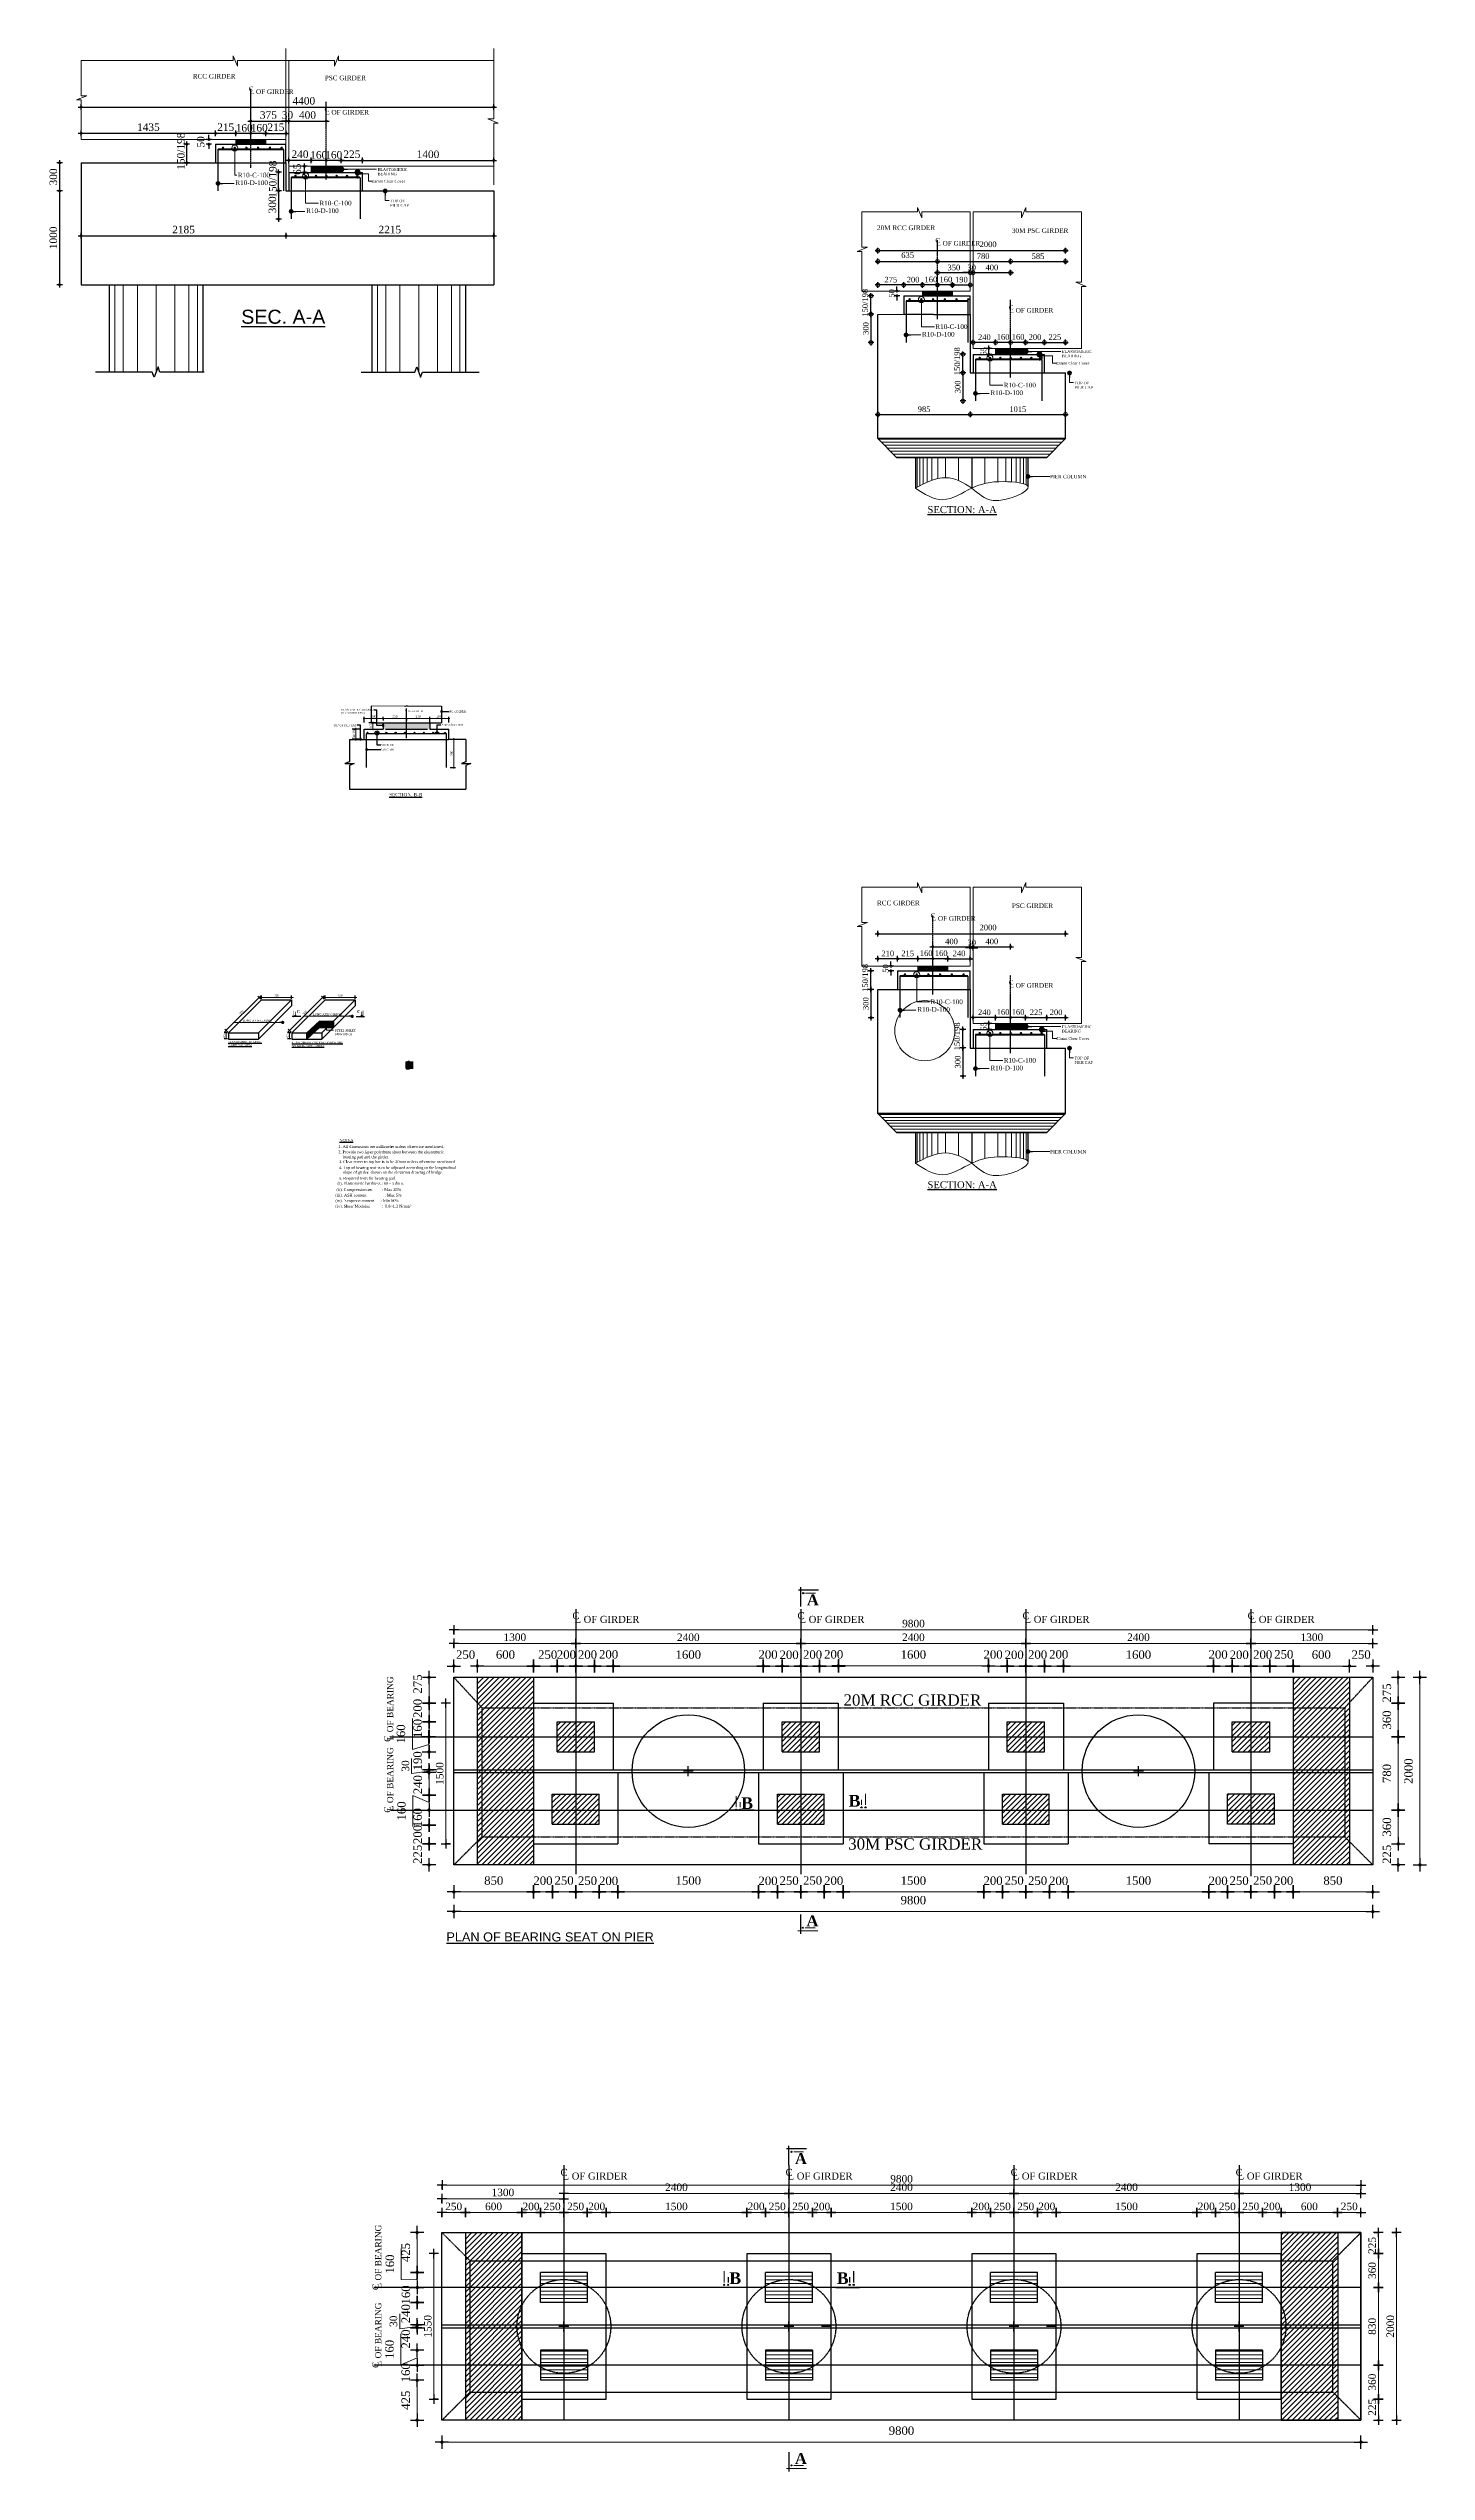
# Model space of a CAD drawing. Header units: millimetres. Extents: x -29779 to 80452, y -13100 to 39577.
# Drawn here: x -2501 to 12195, y -659 to 25174 of the extents above; entities that cross this region are included whole.
import ezdxf

# ---------------------------------------------------------------- set-up
doc = ezdxf.new("R2010")
doc.units = ezdxf.units.MM
doc.header["$LTSCALE"] = 3
for name, pattern in [('CENTER', [50.8, 31.75, -6.35, 6.35, -6.35]), ('DASHED', [19.05, 12.7, -6.35]), ('HIDDEN', [9.525, 6.35, -3.175])]:
    doc.linetypes.add(name, pattern=pattern)
for name, color, linetype, lineweight in [('Abutment W Line', 6, 'Continuous', 25), ('Ber', 12, 'Continuous', 30), ('Ber-1', 12, 'Continuous', 25), ('Dimision', 4, 'Continuous', 13), ('hatch', 253, 'Continuous', 13), ('Pire Line', 11, 'Continuous', 30)]:
    doc.layers.add(name, color=color, linetype=linetype, lineweight=lineweight)
for name, color, linetype in [('Bearing  peat', 11, 'Continuous'), ('Center Line', 34, 'Continuous'), ('dim', 4, 'Continuous'), ('Extra Line', 70, 'Continuous'), ('Girder Line', 11, 'Continuous'), ('Hatching', 35, 'Continuous'), ('Pile', 11, 'Continuous'), ('Text', 7, 'Continuous')]:
    doc.layers.add(name, color=color, linetype=linetype)
doc.styles.add('Arial', font='arial.ttf', dxfattribs={"height": 85})
doc.styles.add('ROMANS', font='arial.ttf', dxfattribs={"height": 200})
doc.styles.get("Standard").update_dxf_attribs({"font": 'times.ttf'})
doc.dimstyles.new('Copy of ISO-90', dxfattribs={"dimtxt": 90, "dimasz": 0.7, "dimexe": 1, "dimexo": 60, "dimgap": 75, "dimtad": 1, "dimdec": 0, "dimlfac": -1, "dimzin": 1, "dimdsep": 46, "dimtxsty": 'Standard', "dimblk": 'DIM', "dimcen": 60, "dimclrd": 256, "dimclre": 256, "dimclrt": 256, "dimadec": 0, "dimazin": 0, "dimtfac": 1, "dimtdec": 0, "dimtix": 1, "dimtofl": 0, "dimtmove": 0, "dimatfit": 3, "dimldrblk": 'DOT', "dimfxl": 60, "dimfxlon": 1, "dimtolj": 1, "dimlwd": -1, "dimarcsym": 0})
doc.dimstyles.new('dim_60', dxfattribs={"dimtxt": 60, "dimasz": 50, "dimexe": 30, "dimexo": 30, "dimgap": 25, "dimtad": 1, "dimdec": 0, "dimlfac": -1, "dimzin": 0, "dimdsep": 46, "dimtxsty": 'Standard', "dimblk": 'DOTSMALL', "dimcen": 0, "dimdle": 30, "dimadec": 0, "dimazin": 0, "dimtfac": 1, "dimtdec": 0, "dimtix": 1, "dimtofl": 0, "dimtmove": 0, "dimatfit": 3, "dimldrblk": 'DOT', "dimfxl": 30, "dimfxlon": 1, "dimtolj": 1, "dimtzin": 0, "dimarcsym": 0})
doc.dimstyles.new('ISO-25', dxfattribs={"dimtxt": 15, "dimasz": 15, "dimexe": 20, "dimexo": 10.625, "dimgap": 15, "dimtad": 1, "dimdec": 1, "dimdsep": 46, "dimtxsty": 'Standard', "dimblk": 'DOT', "dimcen": 2.5, "dimclrd": 256, "dimclre": 256, "dimclrt": 256, "dimadec": 0, "dimazin": 0, "dimtfac": 1, "dimtdec": 1, "dimtix": 1, "dimtmove": 0, "dimatfit": 3, "dimldrblk": 'DOT', "dimfxl": 1, "dimlwd": -1, "dimarcsym": 0})
doc.dimstyles.new('ISO-25N', dxfattribs={"dimtxt": 25, "dimasz": 0.2, "dimexe": 40, "dimexo": 40, "dimgap": 25, "dimtad": 1, "dimdec": 0, "dimtxsty": 'Standard', "dimblk": 'D_TIC', "dimcen": 52.5, "dimclrd": 256, "dimclre": 256, "dimclrt": 256, "dimadec": 0, "dimazin": 0, "dimtfac": 1, "dimtdec": 0, "dimtix": 1, "dimtmove": 0, "dimatfit": 3, "dimldrblk": 'DOT', "dimfxl": 40, "dimfxlon": 1, "dimlwd": -1, "dimarcsym": 0})
pattern_1 = [(0, (3414.603, -2415.9), (0, 40), [])]
pattern_2 = [(45, (161712.527, -899525.018), (-28.2842712, 28.2842712), [])]
pattern_3 = [(45, (161839.728, -893604.75), (-28.2842712, 28.2842712), [])]

msp = doc.modelspace()

# ---------------------------------------------------------------- texts
at = {"layer": 'Girder Line', "char_height": 22, "width": 634.4051, "attachment_point": 1}
for insert in [(-431.94, 14821.17), (317.47, 14886.17)]:
    msp.add_mtext('{\\fTimes New Roman|b0|i0|c0|p18;LONG AXIS GIRDER}', dxfattribs=dict(at, insert=insert))
at = {"layer": 'Text'}
for s, height, style, p in [('%%USEC. A-A', 150, 'ROMANS', (-445.65, 22239.17)), ('%%UPLAN OF BEARING SEAT ON PIER', 96.9, 'Arial', (1742.6, 4992.16))]:
    msp.add_text(s, height=height, dxfattribs=dict(at, style=style)).set_placement(p)
at = {"layer": 'Text', "linetype": 'Continuous', "ltscale": 3}
for s, p in [('(SIZE=500x320x65)', (621.26, 18081.19)), ('ELASTOMERIC BEARING', (621.75, 18113.71))]:
    msp.add_text(s, height=20, dxfattribs=at).set_placement(p)
at = {"layer": 'Text', "linetype": 'Continuous'}
for s, p in [('1. All dimensions are millimetre unless otherwise mentioned.', (591.02, 13452.75)), ('2. Provide two layer polythene sheet between the elestomeric ', (590.18, 13395.45)), ('bearing pad and the girder.', (638.91, 13342.21))]:
    msp.add_text(s, height=30, dxfattribs=at).set_placement(p)
at = {"layer": 'Text', "linetype": 'Continuous', "ltscale": 3}
for s, insert, char_height, width, attachment_point in [('RCC GIRDER', (-963.09, 24903.29), 50, 1861.887, 1), ('PSC GIRDER', (445.38, 24885.75), 50, 1861.887, 1), ('{\\fTimes New Roman|b0|i0|c0|p18;C}', (-365.61, 24768.97), 50, 1861.887, 1), ('{\\fTimes New Roman|b0|i0|c0|p18;L OF GIRDER}', (-354.1, 24738.39), 50, 1861.887, 1), ('{\\fTimes New Roman|b0|i0|c0|p18;C}', (442.25, 24549.47), 50, 1861.887, 1), ('{\\fTimes New Roman|b0|i0|c0|p18;L OF GIRDER}', (450.47, 24518.89), 50, 1861.887, 1), ('\\pt50,1200;R10-D-100', (-508.42, 23768.05), 50, 674.4051, 1), ('R10-C-100', (-482.19, 23849.02), 50, 674.4051, 1), ('25mm Clear Cover', (1300.72, 23773.44), 30, 338.4746, 3), ('R10-C-100', (388.15, 23550.42), 50, 674.4051, 1), ('\\pt50,1200;R10-D-100', (246.48, 23469.45), 50, 674.4051, 1), ('20M RCC GIRDER', (6334.29, 23287.58), 50, 1861.887, 1), ('30M PSC GIRDER', (7772.75, 23257.96), 50, 1861.887, 1), ('{\\fTimes New Roman|b0|i0|c0|p18;C}', (6956.77, 23153.26), 50, 1861.887, 1), ('{\\fTimes New Roman|b0|i0|c0|p18;L OF GIRDER}', (6968.28, 23122.68), 50, 1861.887, 1), ('R10-C-100', (6955.63, 22233.31), 50, 674.4051, 1), ('{\\fTimes New Roman|b0|i0|c0|p18;C}', (7739.63, 22438.4), 50, 1861.887, 1), ('{\\fTimes New Roman|b0|i0|c0|p18;L OF GIRDER}', (7747.85, 22407.82), 50, 1861.887, 1), ('\\pt50,1200;R10-D-100', (6813.95, 22152.34), 50, 674.4051, 1), ('25mm Clear Cover', (8598.1, 21832.73), 30, 338.4746, 3), ('\\pt50,1200;R10-D-100', (7543.86, 21528.74), 50, 674.4051, 1), ('R10-C-100', (7685.53, 21609.71), 50, 674.4051, 1), ('\\pt25,600;PIER COLUMN', (8566.36, 20628.54), 37.5, 951.6077, 3), ('{\\fTimes New Roman|b0|i0|c0|p18;C}', (1323.55, 18128.33), 20, 634.4051, 3), ('L OF GIRDER', (1491.34, 18119.44), 20, 634.4051, 3), ('TOP OF PIER CAP', (782.6, 17968.36), 20, 634.4051, 3), ('25mm Clear Cover', (1919.84, 17973.25), 20, 634.4051, 3), ('R10-C-100', (1181.15, 17707.82), 20, 634.4051, 3), ('R10-D-100', (1182.91, 17757.87), 20, 634.4051, 3), ('RCC GIRDER', (6334.29, 16089.56), 50, 1861.887, 1), ('PSC GIRDER', (7772.75, 16059.94), 50, 1861.887, 1), ('{\\fTimes New Roman|b0|i0|c0|p18;C}', (6906.77, 15955.24), 50, 1861.887, 1), ('{\\fTimes New Roman|b0|i0|c0|p18;L OF GIRDER}', (6918.28, 15924.66), 50, 1861.887, 1), ('R10-C-100', (6905.63, 15035.29), 50, 674.4051, 1), ('{\\fTimes New Roman|b0|i0|c0|p18;C}', (7739.63, 15240.38), 50, 1861.887, 1), ('{\\fTimes New Roman|b0|i0|c0|p18;L OF GIRDER}', (7747.85, 15209.8), 50, 1861.887, 1), ('\\pt50,1200;R10-D-100', (6763.95, 14954.32), 50, 674.4051, 1), ('25mm Clear Cover', (8598.1, 14634.71), 30, 338.4746, 3), ('\\pt50,1200;R10-D-100', (7543.86, 14330.72), 50, 674.4051, 1), ('R10-C-100', (7685.53, 14411.69), 50, 674.4051, 1), ('\\pt25,600;PIER COLUMN', (8566.36, 13430.52), 37.5, 951.6077, 3)]:
    msp.add_mtext(s, dxfattribs=dict(at, insert=insert, char_height=char_height, width=width, attachment_point=attachment_point))
at = {"layer": 'Text', "linetype": 'Continuous', "ltscale": 0.1, "char_height": 30, "width": 260.595, "attachment_point": 1, "line_spacing_factor": 0.933103}
for s, insert in [('ELASTOMERIC BEARING', (1009.22, 23898.33)), ('TOP OF PIER CAP', (1142.13, 23563.67)), ('ELASTOMERIC BEARING', (8306.6, 21957.62)), ('TOP OF PIER CAP', (8439.51, 21622.96)), ('ELASTOMERIC BEARING', (8306.6, 14759.6)), ('TOP OF PIER CAP', (8439.51, 14424.94))]:
    msp.add_mtext(s, dxfattribs=dict(at, insert=insert))
at = {"layer": 'Text'}
for s, insert, char_height, width, attachment_point in [('{\\LSECTION: A-A}', (6872.23, 20295.53), 75, 729.2207, 1), ('PC GIRDER', (1950.05, 18116.07), 22, 634.4051, 3), ('{\\LSECTION. B-B}', (1132.5, 17236.88), 36, 1036.5176, 1), ('{\\fTimes New Roman|b1|i0|c0|p18;C}', (146.07, 14921.87), 32, 881.3714, 1), ('{\\fTimes New Roman|b1|i0|c0|p18;C}', (790.56, 14921.87), 32, 881.3714, 1), ('{\\fTimes New Roman|b0|i0|c0|p18;\\LELASTOMERIC BEARING}', (-584.42, 14593.73), 20, 691.0118, 1), ('{\\LISOMETRIC VIEW}', (-584.42, 14558.79), 20, 691.0118, 1), ('{\\fTimes New Roman|b0|i0|c0|p18;\\LELASTOMERIC (NEOPRENE) BEARING}', (93.66, 14585.89), 20, 691.0118, 1), ('{\\fTimes New Roman|b0|i0|c0|p18;\\LSHOWING STEEL SHEET}', (93.66, 14551.12), 20, 691.0118, 1), ('\\pt25.001,600.001;STEEL SHEET\\P(488x308x3)', (552.22, 14716.01), 23, 634.4051, 1), ('{\\LNOTES}', (601.48, 13548.94), 30, 634.4051, 1), ('{\\LSECTION: A-A}', (6872.23, 13097.51), 75, 729.2207, 1), ('{\\fTimes New Roman|b1|i0|c0|p18;A}', (5585.91, 8691.47), 117, 221.501, 1), ('{\\fTimes New Roman|b1|i0|c0|p18;B}', (4886.5, 6529.51), 124.8, 236.2677, 1), ('{\\fTimes New Roman|b1|i0|c0|p18;B}', (6157.26, 6554.51), 124.8, 236.2677, 3), ('{\\fTimes New Roman|b1|i0|c0|p18;A}', (5581.72, 5152.63), 117, 221.501, 7), ('{\\fTimes New Roman|b1|i0|c0|p18;A}', (5458.93, 2735.08), 117, 221.501, 1), ('{\\fTimes New Roman|b1|i0|c0|p18;B}', (4759.52, 1464.83), 124.8, 236.2677, 1), ('{\\fTimes New Roman|b1|i0|c0|p18;B}', (6030.91, 1464.83), 124.8, 236.2677, 3), ('{\\fTimes New Roman|b1|i0|c0|p18;A}', (5458.93, -579.68), 117, 221.501, 7)]:
    msp.add_mtext(s, dxfattribs=dict(at, insert=insert, char_height=char_height, width=width, attachment_point=attachment_point))
at = {"layer": 'Text', "linetype": 'Continuous', "insert": (1312.84, 14300.57), "char_height": 3.5, "attachment_point": 1}
msp.add_mtext('{\\fTimes New Roman|b0|i0|c0|p18;\\LSECTION. C-C}', dxfattribs=at)
at = {"layer": 'Text', "linetype": 'Continuous', "ltscale": 0.1, "char_height": 2.4, "width": 62.4048, "attachment_point": 1}
for s, insert in [('Elastomer', (1350.48, 14373.56)), ('Steel Sheet (Size 488 x 308 x 3)', (1350.71, 14377.31))]:
    msp.add_mtext(s, dxfattribs=dict(at, insert=insert))
at = {"layer": 'Text', "linetype": 'Continuous', "char_height": 30, "attachment_point": 1}
for s, insert, width in [('4. Top of bearing seat is to be adjusted according to the longitudinal\\P    slope of girder. shown on the elevation drawing of bridge.      ', (595.97, 13257.05), 1385.3614), ('3. Clear cover to top bar is to be 20mm.unless otherwise mentioned', (595.97, 13320.48), 1328.4828), ('(iii). ASH content                 : Max 5%', (558.78, 12963.55), 1269.6667), ('(ii). Compression set         : Max 35%', (569.8, 13023.72), 1269.6667), ('(i). Elastomeric hardness : 60 {\\fAngsana New|b0|i0|c0|p18;\\H0.875x;± }5 duro.', (581.51, 13089.48), 1269.6667), ('5. Required tests for bearing pad.', (595.97, 13143.34), 1269.6667), ('(iv). Neoprene content      : Min 60%', (558.78, 12905.41), 1269.6667), ('(iv). Shear Modulus           :  0.8~1.2 N/mm²', (558.78, 12846.42), 1269.6667)]:
    msp.add_mtext(s, dxfattribs=dict(at, insert=insert, width=width))
at = {"layer": 'Text', "ltscale": 10, "width": 8235.4588, "attachment_point": 1}
for s, insert, char_height in [('C', (3086.09, 8503.26), 75), ('L OF GIRDER', (3108.19, 8463.92), 75), ('C', (5486.09, 8503.26), 75), ('L OF GIRDER', (5508.19, 8463.92), 75), ('C', (7886.09, 8503.26), 75), ('L OF GIRDER', (7908.19, 8463.92), 75), ('C', (10286.18, 8503.26), 75), ('L OF GIRDER', (10308.29, 8463.92), 75), ('20M RCC GIRDER', (5976.57, 7626.46), 120), ('30M PSC GIRDER', (6026.57, 6091.74), 120), ('C', (2959.11, 2567.99), 75), ('L OF GIRDER', (2981.21, 2528.66), 75), ('C', (5359.11, 2567.99), 75), ('L OF GIRDER', (5381.21, 2528.66), 75), ('C', (7759.11, 2567.99), 75), ('L OF GIRDER', (7781.21, 2528.66), 75), ('C', (10158.67, 2567.99), 75), ('L OF GIRDER', (10180.77, 2528.66), 75)]:
    msp.add_mtext(s, dxfattribs=dict(at, insert=insert, char_height=char_height))
at = {"layer": 'Text', "ltscale": 10, "char_height": 66, "width": 7247.2038, "attachment_point": 1, "rotation": 90}
for s, insert in [('L OF BEARING', (1108.75, 7136.75)), ('C', (1080.68, 7120.82)), ('L OF BEARING', (1108.75, 6381.02)), ('C', (1080.68, 6365.1)), ('L OF BEARING', (981.55, 1291.34)), ('C', (953.48, 1275.42)), ('L OF BEARING', (981.55, 461.34)), ('C', (953.48, 445.42))]:
    msp.add_mtext(s, dxfattribs=dict(at, insert=insert))

# ---------------------------------------------------------------- blocks, each defined once
blk = doc.blocks.new('DIM')
at = {"layer": 'dim'}
for p, q in [((0, -101.4), (0, 101.4)), ((-101.4, 0), (101.4, 0))]:
    blk.add_line(p, q, dxfattribs=at)
at = {"layer": 'dim', "const_width": 25.4}
blk.add_lwpolyline([(-12.7, 0, 1), (12.7, 0, 1)], format="xyb", close=True, dxfattribs=at)
blk = doc.blocks.new('*D440')
at = {"layer": 'Defpoints', "color": 0, "linetype": 'Continuous', "ltscale": 0.1, "transparency": 16777216}
for p in [(11496, 2395), (1696, 2058), (11496, 2058)]:
    blk.add_point(p, dxfattribs=at)
at = {"layer": 'Dimision', "linetype": 'Continuous', "lineweight": -2, "ltscale": 0.1, "transparency": 16777216}
for p, q in [((1696, 2350), (1696, 2396)), ((11496, 2350), (11496, 2396))]:
    blk.add_line(p, q, dxfattribs=at)
at = {"layer": 'Dimision', "linetype": 'Continuous', "ltscale": 0.1, "transparency": 16777216}
blk.add_line((1696, 2395), (11495, 2395), dxfattribs=at)
at = {"layer": 'Dimision', "linetype": 'Continuous', "ltscale": 0.1, "transparency": 16777216, "xscale": 0.5, "yscale": 0.5, "zscale": 0.5, "rotation": 180}
blk.add_blockref('DIM', (1696, 2395), dxfattribs=at)
at = {"layer": 'Dimision', "linetype": 'Continuous', "ltscale": 0.1, "transparency": 16777216, "xscale": 0.5, "yscale": 0.5, "zscale": 0.5}
blk.add_blockref('DIM', (11496, 2395), dxfattribs=at)
at = {"layer": 'Dimision', "linetype": 'Continuous', "ltscale": 0.1, "transparency": 16777216, "insert": (6596, 2461), "char_height": 80, "attachment_point": 5}
blk.add_mtext('\\A1;9800', dxfattribs=at)
blk = doc.blocks.new('_Dot')
at = {"color": 0, "linetype": 'ByBlock', "lineweight": -2}
blk.add_line((-0.5, 0), (-1, 0), dxfattribs=at)
at = {"color": 0, "linetype": 'ByBlock', "const_width": 0.5}
blk.add_lwpolyline([(-0.25, 0, 1), (0.25, 0, 1)], format="xyb", close=True, dxfattribs=at)
blk = doc.blocks.new('*D441')
at = {"layer": 'Defpoints', "color": 0, "linetype": 'Continuous', "ltscale": 0.1, "transparency": 16777216}
for p in [(11577, 1889), (11495, -111), (11874, -111)]:
    blk.add_point(p, dxfattribs=at)
at = {"layer": 'Dimision', "linetype": 'Continuous', "lineweight": -2, "ltscale": 0.1, "transparency": 16777216}
for p, q in [((11829, 1889), (11875, 1889)), ((11829, -111), (11875, -111))]:
    blk.add_line(p, q, dxfattribs=at)
at = {"layer": 'Dimision', "linetype": 'Continuous', "ltscale": 0.1, "transparency": 16777216}
blk.add_line((11874, 1888), (11874, -111), dxfattribs=at)
at = {"layer": 'Dimision', "linetype": 'Continuous', "ltscale": 0.1, "transparency": 16777216, "xscale": 0.5, "yscale": 0.5, "zscale": 0.5}
for p, rotation in [((11874, 1889), 90), ((11874, -111), 270)]:
    blk.add_blockref('DIM', p, dxfattribs=dict(at, rotation=rotation))
at = {"layer": 'Dimision', "linetype": 'Continuous', "ltscale": 0.1, "transparency": 16777216, "insert": (11808, 889), "char_height": 80, "attachment_point": 5, "rotation": 90}
blk.add_mtext('\\A1;2000', dxfattribs=at)
blk = doc.blocks.new('*D442')
at = {"layer": 'Defpoints', "color": 0, "linetype": 'Continuous', "ltscale": 0.1, "transparency": 16777216}
for p in [(11494, 1304), (11681, 1304), (11494, 474)]:
    blk.add_point(p, dxfattribs=at)
at = {"layer": 'Dimision', "linetype": 'Continuous', "lineweight": -2, "ltscale": 0.1, "transparency": 16777216}
for p, q in [((11636, 1304), (11682, 1304)), ((11636, 474), (11682, 474))]:
    blk.add_line(p, q, dxfattribs=at)
at = {"layer": 'Dimision', "linetype": 'Continuous', "ltscale": 0.1, "transparency": 16777216}
blk.add_line((11681, 474), (11681, 1303), dxfattribs=at)
at = {"layer": 'Dimision', "linetype": 'Continuous', "ltscale": 0.1, "transparency": 16777216, "xscale": 0.5, "yscale": 0.5, "zscale": 0.5}
for p, rotation in [((11681, 1304), 90), ((11681, 474), 270)]:
    blk.add_blockref('DIM', p, dxfattribs=dict(at, rotation=rotation))
at = {"layer": 'Dimision', "linetype": 'Continuous', "ltscale": 0.1, "transparency": 16777216, "insert": (11615, 889), "char_height": 80, "attachment_point": 5, "rotation": 90}
blk.add_mtext('\\A1;830', dxfattribs=at)
blk = doc.blocks.new('*D443')
at = {"layer": 'Defpoints', "color": 0, "linetype": 'Continuous', "ltscale": 0.1, "transparency": 16777216}
for p in [(1609, 1664), (2545, 1664), (2545, 114)]:
    blk.add_point(p, dxfattribs=at)
at = {"layer": 'Dimision', "linetype": 'Continuous', "lineweight": -2, "ltscale": 0.1, "transparency": 16777216}
for p, q in [((1654, 1664), (1608, 1664)), ((1654, 114), (1608, 114))]:
    blk.add_line(p, q, dxfattribs=at)
at = {"layer": 'Dimision', "linetype": 'Continuous', "ltscale": 0.1, "transparency": 16777216}
blk.add_line((1609, 114), (1609, 1663), dxfattribs=at)
at = {"layer": 'Dimision', "linetype": 'Continuous', "ltscale": 0.1, "transparency": 16777216, "xscale": 0.5, "yscale": 0.5, "zscale": 0.5}
for p, rotation in [((1609, 1664), 90), ((1609, 114), 270)]:
    blk.add_blockref('DIM', p, dxfattribs=dict(at, rotation=rotation))
at = {"layer": 'Dimision', "linetype": 'Continuous', "ltscale": 0.1, "transparency": 16777216, "insert": (1544, 889), "char_height": 80, "attachment_point": 5, "rotation": 90}
blk.add_mtext('\\A1;1550', dxfattribs=at)
blk = doc.blocks.new('*D445')
at = {"layer": 'Defpoints', "color": 0, "linetype": 'Continuous', "ltscale": 0.1, "transparency": 16777216}
for p in [(10644, 1664), (11681, 1664), (11494, 1304)]:
    blk.add_point(p, dxfattribs=at)
at = {"layer": 'Dimision', "linetype": 'Continuous', "lineweight": -2, "ltscale": 0.1, "transparency": 16777216}
for p, q in [((11636, 1664), (11682, 1664)), ((11636, 1304), (11682, 1304))]:
    blk.add_line(p, q, dxfattribs=at)
at = {"layer": 'Dimision', "linetype": 'Continuous', "ltscale": 0.1, "transparency": 16777216}
blk.add_line((11681, 1304), (11681, 1663), dxfattribs=at)
at = {"layer": 'Dimision', "linetype": 'Continuous', "ltscale": 0.1, "transparency": 16777216, "xscale": 0.5, "yscale": 0.5, "zscale": 0.5}
for p, rotation in [((11681, 1664), 90), ((11681, 1304), 270)]:
    blk.add_blockref('DIM', p, dxfattribs=dict(at, rotation=rotation))
at = {"layer": 'Dimision', "linetype": 'Continuous', "ltscale": 0.1, "transparency": 16777216, "insert": (11615, 1484), "char_height": 80, "attachment_point": 5, "rotation": 90}
blk.add_mtext('\\A1;360', dxfattribs=at)
blk = doc.blocks.new('*D444')
at = {"layer": 'Defpoints', "color": 0, "linetype": 'Continuous', "ltscale": 0.1, "transparency": 16777216}
for p in [(11494, 474), (10644, 114), (11681, 114)]:
    blk.add_point(p, dxfattribs=at)
at = {"layer": 'Dimision', "linetype": 'Continuous', "lineweight": -2, "ltscale": 0.1, "transparency": 16777216}
for p, q in [((11636, 474), (11682, 474)), ((11636, 114), (11682, 114))]:
    blk.add_line(p, q, dxfattribs=at)
at = {"layer": 'Dimision', "linetype": 'Continuous', "ltscale": 0.1, "transparency": 16777216}
blk.add_line((11681, 473), (11681, 114), dxfattribs=at)
at = {"layer": 'Dimision', "linetype": 'Continuous', "ltscale": 0.1, "transparency": 16777216, "xscale": 0.5, "yscale": 0.5, "zscale": 0.5}
for p, rotation in [((11681, 474), 90), ((11681, 114), 270)]:
    blk.add_blockref('DIM', p, dxfattribs=dict(at, rotation=rotation))
at = {"layer": 'Dimision', "linetype": 'Continuous', "ltscale": 0.1, "transparency": 16777216, "insert": (11615, 294), "char_height": 80, "attachment_point": 5, "rotation": 90}
blk.add_mtext('\\A1;360', dxfattribs=at)
blk = doc.blocks.new('*D446')
at = {"layer": 'Defpoints', "color": 0, "linetype": 'Continuous', "ltscale": 0.1, "transparency": 16777216}
for p in [(2745, 2102), (2545, 1889), (2745, 1464)]:
    blk.add_point(p, dxfattribs=at)
at = {"layer": 'Dimision', "linetype": 'Continuous', "ltscale": 0.1, "transparency": 16777216}
for p, q in [((2545, 2102), (2544, 2102)), ((2746, 2102), (2746, 2102))]:
    blk.add_line(p, q, dxfattribs=at)
at = {"layer": 'Dimision', "linetype": 'Continuous', "lineweight": -2, "ltscale": 0.1, "transparency": 16777216}
for p, q in [((2545, 2057), (2545, 2103)), ((2745, 2057), (2745, 2103))]:
    blk.add_line(p, q, dxfattribs=at)
at = {"layer": 'Dimision', "linetype": 'Continuous', "ltscale": 0.1, "transparency": 16777216, "xscale": 0.5, "yscale": 0.5, "zscale": 0.5}
blk.add_blockref('DIM', (2545, 2102), dxfattribs=at)
at = {"layer": 'Dimision', "linetype": 'Continuous', "ltscale": 0.1, "transparency": 16777216, "xscale": 0.5, "yscale": 0.5, "zscale": 0.5, "rotation": 180}
blk.add_blockref('DIM', (2745, 2102), dxfattribs=at)
at = {"layer": 'Dimision', "linetype": 'Continuous', "ltscale": 0.1, "transparency": 16777216, "insert": (2645, 2167), "char_height": 80, "attachment_point": 5}
blk.add_mtext('\\A1;200', dxfattribs=at)
blk = doc.blocks.new('*D447')
at = {"layer": 'Defpoints', "color": 0, "linetype": 'Continuous', "ltscale": 0.1, "transparency": 16777216}
for p in [(2995, 2102), (2995, 1889), (2745, 1464)]:
    blk.add_point(p, dxfattribs=at)
at = {"layer": 'Dimision', "linetype": 'Continuous', "lineweight": -2, "ltscale": 0.1, "transparency": 16777216}
for p, q in [((2745, 2057), (2745, 2103)), ((2995, 2057), (2995, 2103))]:
    blk.add_line(p, q, dxfattribs=at)
at = {"layer": 'Dimision', "linetype": 'Continuous', "ltscale": 0.1, "transparency": 16777216}
blk.add_line((2746, 2102), (2994, 2102), dxfattribs=at)
at = {"layer": 'Dimision', "linetype": 'Continuous', "ltscale": 0.1, "transparency": 16777216, "xscale": 0.5, "yscale": 0.5, "zscale": 0.5, "rotation": 180}
blk.add_blockref('DIM', (2745, 2102), dxfattribs=at)
at = {"layer": 'Dimision', "linetype": 'Continuous', "ltscale": 0.1, "transparency": 16777216, "xscale": 0.5, "yscale": 0.5, "zscale": 0.5}
blk.add_blockref('DIM', (2995, 2102), dxfattribs=at)
at = {"layer": 'Dimision', "linetype": 'Continuous', "ltscale": 0.1, "transparency": 16777216, "insert": (2870, 2167), "char_height": 80, "attachment_point": 5}
blk.add_mtext('\\A1;250', dxfattribs=at)
blk = doc.blocks.new('*D448')
at = {"layer": 'Defpoints', "color": 0, "linetype": 'Continuous', "ltscale": 0.1, "transparency": 16777216}
for p in [(3245, 2102), (2995, 1889), (3245, 1464)]:
    blk.add_point(p, dxfattribs=at)
at = {"layer": 'Dimision', "linetype": 'Continuous', "lineweight": -2, "ltscale": 0.1, "transparency": 16777216}
for p, q in [((2995, 2057), (2995, 2103)), ((3245, 2057), (3245, 2103))]:
    blk.add_line(p, q, dxfattribs=at)
at = {"layer": 'Dimision', "linetype": 'Continuous', "ltscale": 0.1, "transparency": 16777216}
blk.add_line((2995, 2102), (3245, 2102), dxfattribs=at)
at = {"layer": 'Dimision', "linetype": 'Continuous', "ltscale": 0.1, "transparency": 16777216, "xscale": 0.5, "yscale": 0.5, "zscale": 0.5, "rotation": 180}
blk.add_blockref('DIM', (2995, 2102), dxfattribs=at)
at = {"layer": 'Dimision', "linetype": 'Continuous', "ltscale": 0.1, "transparency": 16777216, "xscale": 0.5, "yscale": 0.5, "zscale": 0.5}
blk.add_blockref('DIM', (3245, 2102), dxfattribs=at)
at = {"layer": 'Dimision', "linetype": 'Continuous', "ltscale": 0.1, "transparency": 16777216, "insert": (3120, 2167), "char_height": 80, "attachment_point": 5}
blk.add_mtext('\\A1;250', dxfattribs=at)
blk = doc.blocks.new('*D449')
at = {"layer": 'Defpoints', "color": 0, "linetype": 'Continuous', "ltscale": 0.1, "transparency": 16777216}
for p in [(3445, 2102), (3445, 1664), (3245, 1464)]:
    blk.add_point(p, dxfattribs=at)
at = {"layer": 'Dimision', "linetype": 'Continuous', "lineweight": -2, "ltscale": 0.1, "transparency": 16777216}
for p, q in [((3245, 2057), (3245, 2103)), ((3445, 2057), (3445, 2103))]:
    blk.add_line(p, q, dxfattribs=at)
at = {"layer": 'Dimision', "linetype": 'Continuous', "ltscale": 0.1, "transparency": 16777216}
blk.add_line((3246, 2102), (3444, 2102), dxfattribs=at)
at = {"layer": 'Dimision', "linetype": 'Continuous', "ltscale": 0.1, "transparency": 16777216, "xscale": 0.5, "yscale": 0.5, "zscale": 0.5, "rotation": 180}
blk.add_blockref('DIM', (3245, 2102), dxfattribs=at)
at = {"layer": 'Dimision', "linetype": 'Continuous', "ltscale": 0.1, "transparency": 16777216, "xscale": 0.5, "yscale": 0.5, "zscale": 0.5}
blk.add_blockref('DIM', (3445, 2102), dxfattribs=at)
at = {"layer": 'Dimision', "linetype": 'Continuous', "ltscale": 0.1, "transparency": 16777216, "insert": (3345, 2167), "char_height": 80, "attachment_point": 5}
blk.add_mtext('\\A1;200', dxfattribs=at)
blk = doc.blocks.new('*D450')
at = {"layer": 'Defpoints', "color": 0, "linetype": 'Continuous', "ltscale": 0.1, "transparency": 16777216}
for p in [(4945, 2102), (3445, 1664), (4945, 1664)]:
    blk.add_point(p, dxfattribs=at)
at = {"layer": 'Dimision', "linetype": 'Continuous', "lineweight": -2, "ltscale": 0.1, "transparency": 16777216}
for p, q in [((3445, 2057), (3445, 2103)), ((4945, 2057), (4945, 2103))]:
    blk.add_line(p, q, dxfattribs=at)
at = {"layer": 'Dimision', "linetype": 'Continuous', "ltscale": 0.1, "transparency": 16777216}
blk.add_line((3445, 2102), (4945, 2102), dxfattribs=at)
at = {"layer": 'Dimision', "linetype": 'Continuous', "ltscale": 0.1, "transparency": 16777216, "xscale": 0.5, "yscale": 0.5, "zscale": 0.5, "rotation": 180}
blk.add_blockref('DIM', (3445, 2102), dxfattribs=at)
at = {"layer": 'Dimision', "linetype": 'Continuous', "ltscale": 0.1, "transparency": 16777216, "xscale": 0.5, "yscale": 0.5, "zscale": 0.5}
blk.add_blockref('DIM', (4945, 2102), dxfattribs=at)
at = {"layer": 'Dimision', "linetype": 'Continuous', "ltscale": 0.1, "transparency": 16777216, "insert": (4195, 2167), "char_height": 80, "attachment_point": 5}
blk.add_mtext('\\A1;1500', dxfattribs=at)
blk = doc.blocks.new('*D451')
at = {"layer": 'Defpoints', "color": 0, "linetype": 'Continuous', "ltscale": 0.1, "transparency": 16777216}
for p in [(5145, 2102), (4945, 1664), (5145, 1464)]:
    blk.add_point(p, dxfattribs=at)
at = {"layer": 'Dimision', "linetype": 'Continuous', "lineweight": -2, "ltscale": 0.1, "transparency": 16777216}
for p, q in [((4945, 2057), (4945, 2103)), ((5145, 2057), (5145, 2103))]:
    blk.add_line(p, q, dxfattribs=at)
at = {"layer": 'Dimision', "linetype": 'Continuous', "ltscale": 0.1, "transparency": 16777216}
blk.add_line((4946, 2102), (5145, 2102), dxfattribs=at)
at = {"layer": 'Dimision', "linetype": 'Continuous', "ltscale": 0.1, "transparency": 16777216, "xscale": 0.5, "yscale": 0.5, "zscale": 0.5, "rotation": 180}
blk.add_blockref('DIM', (4945, 2102), dxfattribs=at)
at = {"layer": 'Dimision', "linetype": 'Continuous', "ltscale": 0.1, "transparency": 16777216, "xscale": 0.5, "yscale": 0.5, "zscale": 0.5}
blk.add_blockref('DIM', (5145, 2102), dxfattribs=at)
at = {"layer": 'Dimision', "linetype": 'Continuous', "ltscale": 0.1, "transparency": 16777216, "insert": (5045, 2168), "char_height": 80, "attachment_point": 5}
blk.add_mtext('\\A1;200', dxfattribs=at)
blk = doc.blocks.new('*D452')
at = {"layer": 'Defpoints', "color": 0, "linetype": 'Continuous', "ltscale": 0.1, "transparency": 16777216}
for p in [(5395, 2102), (5395, 1889), (5145, 1464)]:
    blk.add_point(p, dxfattribs=at)
at = {"layer": 'Dimision', "linetype": 'Continuous', "lineweight": -2, "ltscale": 0.1, "transparency": 16777216}
for p, q in [((5145, 2057), (5145, 2103)), ((5395, 2057), (5395, 2103))]:
    blk.add_line(p, q, dxfattribs=at)
at = {"layer": 'Dimision', "linetype": 'Continuous', "ltscale": 0.1, "transparency": 16777216}
blk.add_line((5146, 2102), (5394, 2102), dxfattribs=at)
at = {"layer": 'Dimision', "linetype": 'Continuous', "ltscale": 0.1, "transparency": 16777216, "xscale": 0.5, "yscale": 0.5, "zscale": 0.5, "rotation": 180}
blk.add_blockref('DIM', (5145, 2102), dxfattribs=at)
at = {"layer": 'Dimision', "linetype": 'Continuous', "ltscale": 0.1, "transparency": 16777216, "xscale": 0.5, "yscale": 0.5, "zscale": 0.5}
blk.add_blockref('DIM', (5395, 2102), dxfattribs=at)
at = {"layer": 'Dimision', "linetype": 'Continuous', "ltscale": 0.1, "transparency": 16777216, "insert": (5270, 2167), "char_height": 80, "attachment_point": 5}
blk.add_mtext('\\A1;250', dxfattribs=at)
blk = doc.blocks.new('*D453')
at = {"layer": 'Defpoints', "color": 0, "linetype": 'Continuous', "ltscale": 0.1, "transparency": 16777216}
for p in [(5645, 2102), (5395, 1889), (5645, 1464)]:
    blk.add_point(p, dxfattribs=at)
at = {"layer": 'Dimision', "linetype": 'Continuous', "lineweight": -2, "ltscale": 0.1, "transparency": 16777216}
for p, q in [((5395, 2057), (5395, 2103)), ((5645, 2057), (5645, 2103))]:
    blk.add_line(p, q, dxfattribs=at)
at = {"layer": 'Dimision', "linetype": 'Continuous', "ltscale": 0.1, "transparency": 16777216}
blk.add_line((5395, 2102), (5645, 2102), dxfattribs=at)
at = {"layer": 'Dimision', "linetype": 'Continuous', "ltscale": 0.1, "transparency": 16777216, "xscale": 0.5, "yscale": 0.5, "zscale": 0.5, "rotation": 180}
blk.add_blockref('DIM', (5395, 2102), dxfattribs=at)
at = {"layer": 'Dimision', "linetype": 'Continuous', "ltscale": 0.1, "transparency": 16777216, "xscale": 0.5, "yscale": 0.5, "zscale": 0.5}
blk.add_blockref('DIM', (5645, 2102), dxfattribs=at)
at = {"layer": 'Dimision', "linetype": 'Continuous', "ltscale": 0.1, "transparency": 16777216, "insert": (5520, 2167), "char_height": 80, "attachment_point": 5}
blk.add_mtext('\\A1;250', dxfattribs=at)
blk = doc.blocks.new('*D454')
at = {"layer": 'Defpoints', "color": 0, "linetype": 'Continuous', "ltscale": 0.1, "transparency": 16777216}
for p in [(5845, 2102), (5845, 1664), (5645, 1464)]:
    blk.add_point(p, dxfattribs=at)
at = {"layer": 'Dimision', "linetype": 'Continuous', "lineweight": -2, "ltscale": 0.1, "transparency": 16777216}
for p, q in [((5645, 2057), (5645, 2103)), ((5845, 2057), (5845, 2103))]:
    blk.add_line(p, q, dxfattribs=at)
at = {"layer": 'Dimision', "linetype": 'Continuous', "ltscale": 0.1, "transparency": 16777216}
blk.add_line((5646, 2102), (5844, 2102), dxfattribs=at)
at = {"layer": 'Dimision', "linetype": 'Continuous', "ltscale": 0.1, "transparency": 16777216, "xscale": 0.5, "yscale": 0.5, "zscale": 0.5, "rotation": 180}
blk.add_blockref('DIM', (5645, 2102), dxfattribs=at)
at = {"layer": 'Dimision', "linetype": 'Continuous', "ltscale": 0.1, "transparency": 16777216, "xscale": 0.5, "yscale": 0.5, "zscale": 0.5}
blk.add_blockref('DIM', (5845, 2102), dxfattribs=at)
at = {"layer": 'Dimision', "linetype": 'Continuous', "ltscale": 0.1, "transparency": 16777216, "insert": (5745, 2166), "char_height": 80, "attachment_point": 5}
blk.add_mtext('\\A1;200', dxfattribs=at)
blk = doc.blocks.new('*D455')
at = {"layer": 'Defpoints', "color": 0, "linetype": 'Continuous', "ltscale": 0.1, "transparency": 16777216}
for p in [(7345, 2102), (5845, 1664), (7345, 1664)]:
    blk.add_point(p, dxfattribs=at)
at = {"layer": 'Dimision', "linetype": 'Continuous', "lineweight": -2, "ltscale": 0.1, "transparency": 16777216}
for p, q in [((5845, 2057), (5845, 2103)), ((7345, 2057), (7345, 2103))]:
    blk.add_line(p, q, dxfattribs=at)
at = {"layer": 'Dimision', "linetype": 'Continuous', "ltscale": 0.1, "transparency": 16777216}
blk.add_line((5845, 2102), (7345, 2102), dxfattribs=at)
at = {"layer": 'Dimision', "linetype": 'Continuous', "ltscale": 0.1, "transparency": 16777216, "xscale": 0.5, "yscale": 0.5, "zscale": 0.5, "rotation": 180}
blk.add_blockref('DIM', (5845, 2102), dxfattribs=at)
at = {"layer": 'Dimision', "linetype": 'Continuous', "ltscale": 0.1, "transparency": 16777216, "xscale": 0.5, "yscale": 0.5, "zscale": 0.5}
blk.add_blockref('DIM', (7345, 2102), dxfattribs=at)
at = {"layer": 'Dimision', "linetype": 'Continuous', "ltscale": 0.1, "transparency": 16777216, "insert": (6595, 2167), "char_height": 80, "attachment_point": 5}
blk.add_mtext('\\A1;1500', dxfattribs=at)
blk = doc.blocks.new('*D456')
at = {"layer": 'Defpoints', "color": 0, "linetype": 'Continuous', "ltscale": 0.1, "transparency": 16777216}
for p in [(7545, 2102), (7345, 1664), (7545, 1464)]:
    blk.add_point(p, dxfattribs=at)
at = {"layer": 'Dimision', "linetype": 'Continuous', "lineweight": -2, "ltscale": 0.1, "transparency": 16777216}
for p, q in [((7345, 2057), (7345, 2103)), ((7545, 2057), (7545, 2103))]:
    blk.add_line(p, q, dxfattribs=at)
at = {"layer": 'Dimision', "linetype": 'Continuous', "ltscale": 0.1, "transparency": 16777216}
blk.add_line((7346, 2102), (7545, 2102), dxfattribs=at)
at = {"layer": 'Dimision', "linetype": 'Continuous', "ltscale": 0.1, "transparency": 16777216, "xscale": 0.5, "yscale": 0.5, "zscale": 0.5, "rotation": 180}
blk.add_blockref('DIM', (7345, 2102), dxfattribs=at)
at = {"layer": 'Dimision', "linetype": 'Continuous', "ltscale": 0.1, "transparency": 16777216, "xscale": 0.5, "yscale": 0.5, "zscale": 0.5}
blk.add_blockref('DIM', (7545, 2102), dxfattribs=at)
at = {"layer": 'Dimision', "linetype": 'Continuous', "ltscale": 0.1, "transparency": 16777216, "insert": (7445, 2167), "char_height": 80, "attachment_point": 5}
blk.add_mtext('\\A1;200', dxfattribs=at)
blk = doc.blocks.new('*D457')
at = {"layer": 'Defpoints', "color": 0, "linetype": 'Continuous', "ltscale": 0.1, "transparency": 16777216}
for p in [(7795, 2102), (7795, 1889), (7545, 1464)]:
    blk.add_point(p, dxfattribs=at)
at = {"layer": 'Dimision', "linetype": 'Continuous', "lineweight": -2, "ltscale": 0.1, "transparency": 16777216}
for p, q in [((7545, 2057), (7545, 2103)), ((7795, 2057), (7795, 2103))]:
    blk.add_line(p, q, dxfattribs=at)
at = {"layer": 'Dimision', "linetype": 'Continuous', "ltscale": 0.1, "transparency": 16777216}
blk.add_line((7546, 2102), (7794, 2102), dxfattribs=at)
at = {"layer": 'Dimision', "linetype": 'Continuous', "ltscale": 0.1, "transparency": 16777216, "xscale": 0.5, "yscale": 0.5, "zscale": 0.5, "rotation": 180}
blk.add_blockref('DIM', (7545, 2102), dxfattribs=at)
at = {"layer": 'Dimision', "linetype": 'Continuous', "ltscale": 0.1, "transparency": 16777216, "xscale": 0.5, "yscale": 0.5, "zscale": 0.5}
blk.add_blockref('DIM', (7795, 2102), dxfattribs=at)
at = {"layer": 'Dimision', "linetype": 'Continuous', "ltscale": 0.1, "transparency": 16777216, "insert": (7670, 2167), "char_height": 80, "attachment_point": 5}
blk.add_mtext('\\A1;250', dxfattribs=at)
blk = doc.blocks.new('*D458')
at = {"layer": 'Defpoints', "color": 0, "linetype": 'Continuous', "ltscale": 0.1, "transparency": 16777216}
for p in [(8045, 2102), (7795, 1889), (8045, 1464)]:
    blk.add_point(p, dxfattribs=at)
at = {"layer": 'Dimision', "linetype": 'Continuous', "lineweight": -2, "ltscale": 0.1, "transparency": 16777216}
for p, q in [((7795, 2057), (7795, 2103)), ((8045, 2057), (8045, 2103))]:
    blk.add_line(p, q, dxfattribs=at)
at = {"layer": 'Dimision', "linetype": 'Continuous', "ltscale": 0.1, "transparency": 16777216}
blk.add_line((7795, 2102), (8045, 2102), dxfattribs=at)
at = {"layer": 'Dimision', "linetype": 'Continuous', "ltscale": 0.1, "transparency": 16777216, "xscale": 0.5, "yscale": 0.5, "zscale": 0.5, "rotation": 180}
blk.add_blockref('DIM', (7795, 2102), dxfattribs=at)
at = {"layer": 'Dimision', "linetype": 'Continuous', "ltscale": 0.1, "transparency": 16777216, "xscale": 0.5, "yscale": 0.5, "zscale": 0.5}
blk.add_blockref('DIM', (8045, 2102), dxfattribs=at)
at = {"layer": 'Dimision', "linetype": 'Continuous', "ltscale": 0.1, "transparency": 16777216, "insert": (7920, 2167), "char_height": 80, "attachment_point": 5}
blk.add_mtext('\\A1;250', dxfattribs=at)
blk = doc.blocks.new('*D459')
at = {"layer": 'Defpoints', "color": 0, "linetype": 'Continuous', "ltscale": 0.1, "transparency": 16777216}
for p in [(8245, 2102), (8245, 1664), (8045, 1464)]:
    blk.add_point(p, dxfattribs=at)
at = {"layer": 'Dimision', "linetype": 'Continuous', "lineweight": -2, "ltscale": 0.1, "transparency": 16777216}
for p, q in [((8045, 2057), (8045, 2103)), ((8245, 2057), (8245, 2103))]:
    blk.add_line(p, q, dxfattribs=at)
at = {"layer": 'Dimision', "linetype": 'Continuous', "ltscale": 0.1, "transparency": 16777216}
blk.add_line((8046, 2102), (8244, 2102), dxfattribs=at)
at = {"layer": 'Dimision', "linetype": 'Continuous', "ltscale": 0.1, "transparency": 16777216, "xscale": 0.5, "yscale": 0.5, "zscale": 0.5, "rotation": 180}
blk.add_blockref('DIM', (8045, 2102), dxfattribs=at)
at = {"layer": 'Dimision', "linetype": 'Continuous', "ltscale": 0.1, "transparency": 16777216, "xscale": 0.5, "yscale": 0.5, "zscale": 0.5}
blk.add_blockref('DIM', (8245, 2102), dxfattribs=at)
at = {"layer": 'Dimision', "linetype": 'Continuous', "ltscale": 0.1, "transparency": 16777216, "insert": (8145, 2167), "char_height": 80, "attachment_point": 5}
blk.add_mtext('\\A1;200', dxfattribs=at)
blk = doc.blocks.new('*D460')
at = {"layer": 'Defpoints', "color": 0, "linetype": 'Continuous', "ltscale": 0.1, "transparency": 16777216}
for p in [(9745, 2102), (8245, 1664), (9745, 1664)]:
    blk.add_point(p, dxfattribs=at)
at = {"layer": 'Dimision', "linetype": 'Continuous', "lineweight": -2, "ltscale": 0.1, "transparency": 16777216}
for p, q in [((8245, 2057), (8245, 2103)), ((9745, 2057), (9745, 2103))]:
    blk.add_line(p, q, dxfattribs=at)
at = {"layer": 'Dimision', "linetype": 'Continuous', "ltscale": 0.1, "transparency": 16777216}
blk.add_line((8245, 2102), (9744, 2102), dxfattribs=at)
at = {"layer": 'Dimision', "linetype": 'Continuous', "ltscale": 0.1, "transparency": 16777216, "xscale": 0.5, "yscale": 0.5, "zscale": 0.5, "rotation": 180}
blk.add_blockref('DIM', (8245, 2102), dxfattribs=at)
at = {"layer": 'Dimision', "linetype": 'Continuous', "ltscale": 0.1, "transparency": 16777216, "xscale": 0.5, "yscale": 0.5, "zscale": 0.5}
blk.add_blockref('DIM', (9745, 2102), dxfattribs=at)
at = {"layer": 'Dimision', "linetype": 'Continuous', "ltscale": 0.1, "transparency": 16777216, "insert": (8995, 2167), "char_height": 80, "attachment_point": 5}
blk.add_mtext('\\A1;1500', dxfattribs=at)
blk = doc.blocks.new('*D461')
at = {"layer": 'Defpoints', "color": 0, "linetype": 'Continuous', "ltscale": 0.1, "transparency": 16777216}
for p in [(9945, 2102), (9745, 1664), (9945, 1464)]:
    blk.add_point(p, dxfattribs=at)
at = {"layer": 'Dimision', "linetype": 'Continuous', "lineweight": -2, "ltscale": 0.1, "transparency": 16777216}
for p, q in [((9745, 2057), (9745, 2103)), ((9945, 2057), (9945, 2103))]:
    blk.add_line(p, q, dxfattribs=at)
at = {"layer": 'Dimision', "linetype": 'Continuous', "ltscale": 0.1, "transparency": 16777216}
blk.add_line((9745, 2102), (9944, 2102), dxfattribs=at)
at = {"layer": 'Dimision', "linetype": 'Continuous', "ltscale": 0.1, "transparency": 16777216, "xscale": 0.5, "yscale": 0.5, "zscale": 0.5, "rotation": 180}
blk.add_blockref('DIM', (9745, 2102), dxfattribs=at)
at = {"layer": 'Dimision', "linetype": 'Continuous', "ltscale": 0.1, "transparency": 16777216, "xscale": 0.5, "yscale": 0.5, "zscale": 0.5}
blk.add_blockref('DIM', (9945, 2102), dxfattribs=at)
at = {"layer": 'Dimision', "linetype": 'Continuous', "ltscale": 0.1, "transparency": 16777216, "insert": (9845, 2167), "char_height": 80, "attachment_point": 5}
blk.add_mtext('\\A1;200', dxfattribs=at)
blk = doc.blocks.new('*D462')
at = {"layer": 'Defpoints', "color": 0, "linetype": 'Continuous', "ltscale": 0.1, "transparency": 16777216}
for p in [(10195, 2102), (10195, 1664), (9945, 1464)]:
    blk.add_point(p, dxfattribs=at)
at = {"layer": 'Dimision', "linetype": 'Continuous', "lineweight": -2, "ltscale": 0.1, "transparency": 16777216}
for p, q in [((9945, 2057), (9945, 2103)), ((10195, 2057), (10195, 2103))]:
    blk.add_line(p, q, dxfattribs=at)
at = {"layer": 'Dimision', "linetype": 'Continuous', "ltscale": 0.1, "transparency": 16777216}
blk.add_line((9945, 2102), (10194, 2102), dxfattribs=at)
at = {"layer": 'Dimision', "linetype": 'Continuous', "ltscale": 0.1, "transparency": 16777216, "xscale": 0.5, "yscale": 0.5, "zscale": 0.5, "rotation": 180}
blk.add_blockref('DIM', (9945, 2102), dxfattribs=at)
at = {"layer": 'Dimision', "linetype": 'Continuous', "ltscale": 0.1, "transparency": 16777216, "xscale": 0.5, "yscale": 0.5, "zscale": 0.5}
blk.add_blockref('DIM', (10195, 2102), dxfattribs=at)
at = {"layer": 'Dimision', "linetype": 'Continuous', "ltscale": 0.1, "transparency": 16777216, "insert": (10070, 2167), "char_height": 80, "attachment_point": 5}
blk.add_mtext('\\A1;250', dxfattribs=at)
blk = doc.blocks.new('*D463')
at = {"layer": 'Defpoints', "color": 0, "linetype": 'Continuous', "ltscale": 0.1, "transparency": 16777216}
for p in [(10445, 2102), (10195, 1664), (10445, 1464)]:
    blk.add_point(p, dxfattribs=at)
at = {"layer": 'Dimision', "linetype": 'Continuous', "lineweight": -2, "ltscale": 0.1, "transparency": 16777216}
for p, q in [((10195, 2057), (10195, 2103)), ((10445, 2057), (10445, 2103))]:
    blk.add_line(p, q, dxfattribs=at)
at = {"layer": 'Dimision', "linetype": 'Continuous', "ltscale": 0.1, "transparency": 16777216}
blk.add_line((10195, 2102), (10444, 2102), dxfattribs=at)
at = {"layer": 'Dimision', "linetype": 'Continuous', "ltscale": 0.1, "transparency": 16777216, "xscale": 0.5, "yscale": 0.5, "zscale": 0.5, "rotation": 180}
blk.add_blockref('DIM', (10195, 2102), dxfattribs=at)
at = {"layer": 'Dimision', "linetype": 'Continuous', "ltscale": 0.1, "transparency": 16777216, "xscale": 0.5, "yscale": 0.5, "zscale": 0.5}
blk.add_blockref('DIM', (10445, 2102), dxfattribs=at)
at = {"layer": 'Dimision', "linetype": 'Continuous', "ltscale": 0.1, "transparency": 16777216, "insert": (10320, 2167), "char_height": 80, "attachment_point": 5}
blk.add_mtext('\\A1;250', dxfattribs=at)
blk = doc.blocks.new('*D464')
at = {"layer": 'Defpoints', "color": 0, "linetype": 'Continuous', "ltscale": 0.1, "transparency": 16777216}
for p in [(10644, 2102), (10644, 1889), (10445, 1464)]:
    blk.add_point(p, dxfattribs=at)
at = {"layer": 'Dimision', "linetype": 'Continuous', "lineweight": -2, "ltscale": 0.1, "transparency": 16777216}
for p, q in [((10445, 2057), (10445, 2103)), ((10644, 2057), (10644, 2103))]:
    blk.add_line(p, q, dxfattribs=at)
at = {"layer": 'Dimision', "linetype": 'Continuous', "ltscale": 0.1, "transparency": 16777216}
blk.add_line((10445, 2102), (10644, 2102), dxfattribs=at)
at = {"layer": 'Dimision', "linetype": 'Continuous', "ltscale": 0.1, "transparency": 16777216, "xscale": 0.5, "yscale": 0.5, "zscale": 0.5, "rotation": 180}
blk.add_blockref('DIM', (10445, 2102), dxfattribs=at)
at = {"layer": 'Dimision', "linetype": 'Continuous', "ltscale": 0.1, "transparency": 16777216, "xscale": 0.5, "yscale": 0.5, "zscale": 0.5}
blk.add_blockref('DIM', (10644, 2102), dxfattribs=at)
at = {"layer": 'Dimision', "linetype": 'Continuous', "ltscale": 0.1, "transparency": 16777216, "insert": (10545, 2167), "char_height": 80, "attachment_point": 5}
blk.add_mtext('\\A1;200', dxfattribs=at)
blk = doc.blocks.new('*D465')
at = {"layer": 'Defpoints', "color": 0, "linetype": 'Continuous', "ltscale": 0.1, "transparency": 16777216}
for p in [(1695, -111), (11495, -111), (11495, -345)]:
    blk.add_point(p, dxfattribs=at)
at = {"layer": 'Dimision', "lineweight": -2, "ltscale": 0.1, "transparency": 16777216}
for p, q in [((1695, -344), (1695, -346)), ((11495, -344), (11495, -346))]:
    blk.add_line(p, q, dxfattribs=at)
at = {"layer": 'Dimision', "ltscale": 0.1, "transparency": 16777216}
blk.add_line((1695, -345), (11494, -345), dxfattribs=at)
at = {"layer": 'Dimision', "linetype": 'Continuous', "ltscale": 0.1, "transparency": 16777216, "xscale": 0.7, "yscale": 0.7, "zscale": 0.7, "rotation": 180}
blk.add_blockref('DIM', (1695, -345), dxfattribs=at)
at = {"layer": 'Dimision', "linetype": 'Continuous', "ltscale": 0.1, "transparency": 16777216, "xscale": 0.7, "yscale": 0.7, "zscale": 0.7}
blk.add_blockref('DIM', (11495, -345), dxfattribs=at)
at = {"layer": 'Dimision', "linetype": 'Continuous', "ltscale": 0.1, "transparency": 16777216, "insert": (6595, -224), "char_height": 90, "attachment_point": 5}
blk.add_mtext('\\A1;9800', dxfattribs=at)
blk = doc.blocks.new('*D466')
at = {"layer": 'Defpoints', "color": 0, "linetype": 'Continuous', "ltscale": 0.1, "transparency": 16777216}
for p in [(1430, 314), (1501, 314), (1695, -111)]:
    blk.add_point(p, dxfattribs=at)
at = {"layer": 'Dimision', "lineweight": -2, "ltscale": 0.1, "transparency": 16777216}
for p, q in [((1431, 314), (1429, 314)), ((1431, -111), (1429, -111))]:
    blk.add_line(p, q, dxfattribs=at)
at = {"layer": 'Dimision', "ltscale": 0.1, "transparency": 16777216}
blk.add_line((1430, -111), (1430, 313), dxfattribs=at)
at = {"layer": 'Dimision', "linetype": 'Continuous', "ltscale": 0.1, "transparency": 16777216, "xscale": 0.7, "yscale": 0.7, "zscale": 0.7}
for p, rotation in [((1430, 314), 90), ((1430, -111), 270)]:
    blk.add_blockref('DIM', p, dxfattribs=dict(at, rotation=rotation))
at = {"layer": 'Dimision', "linetype": 'Continuous', "ltscale": 0.1, "transparency": 16777216, "insert": (1309, 101), "char_height": 90, "attachment_point": 5, "rotation": 90}
blk.add_mtext('\\A1;425', dxfattribs=at)
blk = doc.blocks.new('*D467')
at = {"layer": 'Defpoints', "color": 0, "linetype": 'Continuous', "ltscale": 0.1, "transparency": 16777216}
for p in [(1430, 474), (1695, 474), (2745, 314)]:
    blk.add_point(p, dxfattribs=at)
at = {"layer": 'Dimision', "lineweight": -2, "ltscale": 0.1, "transparency": 16777216}
for p, q in [((1431, 474), (1429, 474)), ((1431, 314), (1429, 314))]:
    blk.add_line(p, q, dxfattribs=at)
at = {"layer": 'Dimision', "ltscale": 0.1, "transparency": 16777216}
for p, q in [((1430, 474), (1430, 475)), ((1430, 313), (1430, 312))]:
    blk.add_line(p, q, dxfattribs=at)
at = {"layer": 'Dimision', "linetype": 'Continuous', "ltscale": 0.1, "transparency": 16777216, "xscale": 0.7, "yscale": 0.7, "zscale": 0.7}
for p, rotation in [((1430, 474), 270), ((1430, 314), 90)]:
    blk.add_blockref('DIM', p, dxfattribs=dict(at, rotation=rotation))
at = {"layer": 'Dimision', "linetype": 'Continuous', "ltscale": 0.1, "transparency": 16777216, "insert": (1309, 394), "char_height": 90, "attachment_point": 5, "rotation": 90}
blk.add_mtext('\\A1;160', dxfattribs=at)
blk = doc.blocks.new('*D468')
at = {"layer": 'Defpoints', "color": 0, "linetype": 'Continuous', "ltscale": 0.1, "transparency": 16777216}
for p in [(1430, 634), (2745, 634), (1695, 474)]:
    blk.add_point(p, dxfattribs=at)
at = {"layer": 'Dimision', "ltscale": 0.1, "transparency": 16777216}
for p, q in [((1257, 479), (1257, 808)), ((1430, 554), (1257, 479)), ((1430, 474), (1430, 633))]:
    blk.add_line(p, q, dxfattribs=at)
at = {"layer": 'Dimision', "lineweight": -2, "ltscale": 0.1, "transparency": 16777216}
for p, q in [((1431, 634), (1429, 634)), ((1431, 474), (1429, 474))]:
    blk.add_line(p, q, dxfattribs=at)
at = {"layer": 'Dimision', "linetype": 'Continuous', "ltscale": 0.1, "transparency": 16777216, "xscale": 0.7, "yscale": 0.7, "zscale": 0.7}
for p, rotation in [((1430, 634), 90), ((1430, 474), 270)]:
    blk.add_blockref('DIM', p, dxfattribs=dict(at, rotation=rotation))
at = {"layer": 'Dimision', "linetype": 'Continuous', "ltscale": 0.1, "transparency": 16777216, "insert": (1136, 643), "char_height": 90, "attachment_point": 5, "rotation": 90}
blk.add_mtext('\\A1;160', dxfattribs=at)
blk = doc.blocks.new('*D469')
at = {"layer": 'Defpoints', "color": 0, "linetype": 'Continuous', "ltscale": 0.1, "transparency": 16777216}
for p in [(1430, 874), (1695, 874), (2745, 634)]:
    blk.add_point(p, dxfattribs=at)
at = {"layer": 'Dimision', "lineweight": -2, "ltscale": 0.1, "transparency": 16777216}
for p, q in [((1431, 874), (1429, 874)), ((1431, 634), (1429, 634))]:
    blk.add_line(p, q, dxfattribs=at)
at = {"layer": 'Dimision', "ltscale": 0.1, "transparency": 16777216}
for p, q in [((1430, 874), (1430, 875)), ((1430, 633), (1430, 632))]:
    blk.add_line(p, q, dxfattribs=at)
at = {"layer": 'Dimision', "linetype": 'Continuous', "ltscale": 0.1, "transparency": 16777216, "xscale": 0.7, "yscale": 0.7, "zscale": 0.7}
for p, rotation in [((1430, 874), 270), ((1430, 634), 90)]:
    blk.add_blockref('DIM', p, dxfattribs=dict(at, rotation=rotation))
at = {"layer": 'Dimision', "linetype": 'Continuous', "ltscale": 0.1, "transparency": 16777216, "insert": (1309, 754), "char_height": 90, "attachment_point": 5, "rotation": 90}
blk.add_mtext('\\A1;240', dxfattribs=at)
blk = doc.blocks.new('*D470')
at = {"layer": 'Defpoints', "color": 0, "transparency": 16777216}
for p in [(1430, 904), (1695, 904), (1695, 874)]:
    blk.add_point(p, dxfattribs=at)
at = {"layer": 'Dimision', "transparency": 16777216}
for p, q in [((1244, 864), (1244, 1023)), ((1430, 889), (1244, 864)), ((1430, 904), (1430, 905)), ((1430, 874), (1430, 904)), ((1430, 873), (1430, 873))]:
    blk.add_line(p, q, dxfattribs=at)
at = {"layer": 'Dimision', "lineweight": -2, "transparency": 16777216}
for p, q in [((1475, 904), (1429, 904)), ((1475, 874), (1429, 874))]:
    blk.add_line(p, q, dxfattribs=at)
at = {"layer": 'Dimision', "transparency": 16777216, "xscale": 0.5, "yscale": 0.5, "zscale": 0.5}
for p, rotation in [((1430, 904), 270), ((1430, 874), 90)]:
    blk.add_blockref('DIM', p, dxfattribs=dict(at, rotation=rotation))
at = {"layer": 'Dimision', "transparency": 16777216, "insert": (1178, 943), "char_height": 80, "attachment_point": 5, "rotation": 90}
blk.add_mtext('\\A1;30', dxfattribs=at)
blk = doc.blocks.new('*D471')
at = {"layer": 'Defpoints', "color": 0, "linetype": 'Continuous', "ltscale": 0.1, "transparency": 16777216}
for p in [(1430, 1144), (2745, 1144), (1695, 904)]:
    blk.add_point(p, dxfattribs=at)
at = {"layer": 'Dimision', "lineweight": -2, "ltscale": 0.1, "transparency": 16777216}
for p, q in [((1431, 1144), (1429, 1144)), ((1431, 904), (1429, 904))]:
    blk.add_line(p, q, dxfattribs=at)
at = {"layer": 'Dimision', "ltscale": 0.1, "transparency": 16777216}
for p, q in [((1430, 1144), (1430, 1145)), ((1430, 903), (1430, 902))]:
    blk.add_line(p, q, dxfattribs=at)
at = {"layer": 'Dimision', "linetype": 'Continuous', "ltscale": 0.1, "transparency": 16777216, "xscale": 0.7, "yscale": 0.7, "zscale": 0.7}
for p, rotation in [((1430, 1144), 270), ((1430, 904), 90)]:
    blk.add_blockref('DIM', p, dxfattribs=dict(at, rotation=rotation))
at = {"layer": 'Dimision', "linetype": 'Continuous', "ltscale": 0.1, "transparency": 16777216, "insert": (1309, 1024), "char_height": 90, "attachment_point": 5, "rotation": 90}
blk.add_mtext('\\A1;240', dxfattribs=at)
blk = doc.blocks.new('*D472')
at = {"layer": 'Defpoints', "color": 0, "linetype": 'Continuous', "ltscale": 0.1, "transparency": 16777216}
for p in [(969, 1304), (1432, 1304), (2745, 1144)]:
    blk.add_point(p, dxfattribs=at)
at = {"layer": 'Dimision', "lineweight": -2, "ltscale": 0.1, "transparency": 16777216}
for p, q in [((1431, 1304), (1433, 1304)), ((1433, 1144), (1431, 1144))]:
    blk.add_line(p, q, dxfattribs=at)
at = {"layer": 'Dimision', "ltscale": 0.1, "transparency": 16777216}
for p, q in [((1432, 1304), (1432, 1305)), ((1432, 1143), (1432, 1142))]:
    blk.add_line(p, q, dxfattribs=at)
at = {"layer": 'Dimision', "linetype": 'Continuous', "ltscale": 0.1, "transparency": 16777216, "xscale": 0.7, "yscale": 0.7, "zscale": 0.7}
for p, rotation in [((1432, 1304), 270), ((1432, 1144), 90)]:
    blk.add_blockref('DIM', p, dxfattribs=dict(at, rotation=rotation))
at = {"layer": 'Dimision', "linetype": 'Continuous', "ltscale": 0.1, "transparency": 16777216, "insert": (1311, 1224), "char_height": 90, "attachment_point": 5, "rotation": 90}
blk.add_mtext('\\A1;160', dxfattribs=at)
blk = doc.blocks.new('*D473')
at = {"layer": 'Defpoints', "color": 0, "linetype": 'Continuous', "ltscale": 0.1, "transparency": 16777216}
for p in [(969, 1304), (1432, 1464), (2745, 1464)]:
    blk.add_point(p, dxfattribs=at)
at = {"layer": 'Dimision', "ltscale": 0.1, "transparency": 16777216}
for p, q in [((1261, 1389), (1261, 1718)), ((1432, 1384), (1261, 1389)), ((1432, 1304), (1432, 1463))]:
    blk.add_line(p, q, dxfattribs=at)
at = {"layer": 'Dimision', "lineweight": -2, "ltscale": 0.1, "transparency": 16777216}
for p, q in [((1433, 1464), (1431, 1464)), ((1431, 1304), (1433, 1304))]:
    blk.add_line(p, q, dxfattribs=at)
at = {"layer": 'Dimision', "linetype": 'Continuous', "ltscale": 0.1, "transparency": 16777216, "xscale": 0.7, "yscale": 0.7, "zscale": 0.7}
for p, rotation in [((1432, 1464), 90), ((1432, 1304), 270)]:
    blk.add_blockref('DIM', p, dxfattribs=dict(at, rotation=rotation))
at = {"layer": 'Dimision', "linetype": 'Continuous', "ltscale": 0.1, "transparency": 16777216, "insert": (1140, 1553), "char_height": 90, "attachment_point": 5, "rotation": 90}
blk.add_mtext('\\A1;160', dxfattribs=at)
blk = doc.blocks.new('*D474')
at = {"layer": 'Defpoints', "color": 0, "linetype": 'Continuous', "ltscale": 0.1, "transparency": 16777216}
for p in [(1430, 1889), (1695, 1889), (1501, 1464)]:
    blk.add_point(p, dxfattribs=at)
at = {"layer": 'Dimision', "lineweight": -2, "ltscale": 0.1, "transparency": 16777216}
for p, q in [((1431, 1889), (1429, 1889)), ((1431, 1464), (1429, 1464))]:
    blk.add_line(p, q, dxfattribs=at)
at = {"layer": 'Dimision', "ltscale": 0.1, "transparency": 16777216}
blk.add_line((1430, 1464), (1430, 1888), dxfattribs=at)
at = {"layer": 'Dimision', "linetype": 'Continuous', "ltscale": 0.1, "transparency": 16777216, "xscale": 0.7, "yscale": 0.7, "zscale": 0.7}
for p, rotation in [((1430, 1889), 90), ((1430, 1464), 270)]:
    blk.add_blockref('DIM', p, dxfattribs=dict(at, rotation=rotation))
at = {"layer": 'Dimision', "linetype": 'Continuous', "ltscale": 0.1, "transparency": 16777216, "insert": (1309, 1676), "char_height": 90, "attachment_point": 5, "rotation": 90}
blk.add_mtext('\\A1;425', dxfattribs=at)
blk = doc.blocks.new('*D476')
at = {"layer": 'Defpoints', "color": 0, "linetype": 'Continuous', "ltscale": 0.1, "transparency": 16777216}
for p in [(2545, 2102), (2545, 1664), (2745, 1464)]:
    blk.add_point(p, dxfattribs=at)
at = {"layer": 'Dimision', "linetype": 'Continuous', "lineweight": -2, "ltscale": 0.1, "transparency": 16777216}
for p, q in [((2545, 2057), (2545, 2103)), ((2745, 2057), (2745, 2103))]:
    blk.add_line(p, q, dxfattribs=at)
at = {"layer": 'Dimision', "linetype": 'Continuous', "ltscale": 0.1, "transparency": 16777216}
blk.add_line((2745, 2102), (2546, 2102), dxfattribs=at)
at = {"layer": 'Dimision', "linetype": 'Continuous', "ltscale": 0.1, "transparency": 16777216, "xscale": 0.5, "yscale": 0.5, "zscale": 0.5, "rotation": 180}
blk.add_blockref('DIM', (2545, 2102), dxfattribs=at)
at = {"layer": 'Dimision', "linetype": 'Continuous', "ltscale": 0.1, "transparency": 16777216, "xscale": 0.5, "yscale": 0.5, "zscale": 0.5}
blk.add_blockref('DIM', (2745, 2102), dxfattribs=at)
at = {"layer": 'Dimision', "linetype": 'Continuous', "ltscale": 0.1, "transparency": 16777216, "insert": (2645, 2166), "char_height": 80, "attachment_point": 5}
blk.add_mtext('\\A1;200', dxfattribs=at)
blk = doc.blocks.new('*D477')
at = {"layer": 'Defpoints', "color": 0, "linetype": 'Continuous', "ltscale": 0.1, "transparency": 16777216}
for p in [(1945, 2102), (1945, 1889), (2545, 1664)]:
    blk.add_point(p, dxfattribs=at)
at = {"layer": 'Dimision', "linetype": 'Continuous', "lineweight": -2, "ltscale": 0.1, "transparency": 16777216}
for p, q in [((1945, 2057), (1945, 2103)), ((2545, 2057), (2545, 2103))]:
    blk.add_line(p, q, dxfattribs=at)
at = {"layer": 'Dimision', "linetype": 'Continuous', "ltscale": 0.1, "transparency": 16777216}
blk.add_line((2545, 2102), (1945, 2102), dxfattribs=at)
at = {"layer": 'Dimision', "linetype": 'Continuous', "ltscale": 0.1, "transparency": 16777216, "xscale": 0.5, "yscale": 0.5, "zscale": 0.5, "rotation": 180}
blk.add_blockref('DIM', (1945, 2102), dxfattribs=at)
at = {"layer": 'Dimision', "linetype": 'Continuous', "ltscale": 0.1, "transparency": 16777216, "xscale": 0.5, "yscale": 0.5, "zscale": 0.5}
blk.add_blockref('DIM', (2545, 2102), dxfattribs=at)
at = {"layer": 'Dimision', "linetype": 'Continuous', "ltscale": 0.1, "transparency": 16777216, "insert": (2245, 2167), "char_height": 80, "attachment_point": 5}
blk.add_mtext('\\A1;600', dxfattribs=at)
blk = doc.blocks.new('*D478')
at = {"layer": 'Defpoints', "color": 0, "linetype": 'Continuous', "ltscale": 0.1, "transparency": 16777216}
for p in [(11245, 2102), (11245, 1889), (10645, 1664)]:
    blk.add_point(p, dxfattribs=at)
at = {"layer": 'Dimision', "linetype": 'Continuous', "lineweight": -2, "ltscale": 0.1, "transparency": 16777216}
for p, q in [((10645, 2057), (10645, 2103)), ((11245, 2057), (11245, 2103))]:
    blk.add_line(p, q, dxfattribs=at)
at = {"layer": 'Dimision', "linetype": 'Continuous', "ltscale": 0.1, "transparency": 16777216}
blk.add_line((10645, 2102), (11245, 2102), dxfattribs=at)
at = {"layer": 'Dimision', "linetype": 'Continuous', "ltscale": 0.1, "transparency": 16777216, "xscale": 0.5, "yscale": 0.5, "zscale": 0.5, "rotation": 180}
blk.add_blockref('DIM', (10645, 2102), dxfattribs=at)
at = {"layer": 'Dimision', "linetype": 'Continuous', "ltscale": 0.1, "transparency": 16777216, "xscale": 0.5, "yscale": 0.5, "zscale": 0.5}
blk.add_blockref('DIM', (11245, 2102), dxfattribs=at)
at = {"layer": 'Dimision', "linetype": 'Continuous', "ltscale": 0.1, "transparency": 16777216, "insert": (10945, 2167), "char_height": 80, "attachment_point": 5}
blk.add_mtext('\\A1;600', dxfattribs=at)
blk = doc.blocks.new('*D479')
at = {"layer": 'Defpoints', "color": 0, "linetype": 'Continuous', "ltscale": 0.1, "transparency": 16777216}
for p in [(10644, 114), (11495, -111), (11681, -111)]:
    blk.add_point(p, dxfattribs=at)
at = {"layer": 'Dimision', "linetype": 'Continuous', "lineweight": -2, "ltscale": 0.1, "transparency": 16777216}
for p, q in [((11636, 114), (11682, 114)), ((11636, -111), (11682, -111))]:
    blk.add_line(p, q, dxfattribs=at)
at = {"layer": 'Dimision', "linetype": 'Continuous', "ltscale": 0.1, "transparency": 16777216}
blk.add_line((11681, 113), (11681, -111), dxfattribs=at)
at = {"layer": 'Dimision', "linetype": 'Continuous', "ltscale": 0.1, "transparency": 16777216, "xscale": 0.5, "yscale": 0.5, "zscale": 0.5}
for p, rotation in [((11681, 114), 90), ((11681, -111), 270)]:
    blk.add_blockref('DIM', p, dxfattribs=dict(at, rotation=rotation))
at = {"layer": 'Dimision', "linetype": 'Continuous', "ltscale": 0.1, "transparency": 16777216, "insert": (11615, 26), "char_height": 80, "attachment_point": 5, "rotation": 90}
blk.add_mtext('\\A1;225', dxfattribs=at)
blk = doc.blocks.new('*D481')
at = {"layer": 'Defpoints', "color": 0, "linetype": 'Continuous', "ltscale": 0.1, "transparency": 16777216}
for p in [(10644, 1664), (11681, 1664), (11494, 1304)]:
    blk.add_point(p, dxfattribs=at)
at = {"layer": 'Dimision', "linetype": 'Continuous', "lineweight": -2, "ltscale": 0.1, "transparency": 16777216}
for p, q in [((11636, 1664), (11682, 1664)), ((11636, 1304), (11682, 1304))]:
    blk.add_line(p, q, dxfattribs=at)
at = {"layer": 'Dimision', "linetype": 'Continuous', "ltscale": 0.1, "transparency": 16777216}
blk.add_line((11681, 1304), (11681, 1663), dxfattribs=at)
at = {"layer": 'Dimision', "linetype": 'Continuous', "ltscale": 0.1, "transparency": 16777216, "xscale": 0.5, "yscale": 0.5, "zscale": 0.5}
for p, rotation in [((11681, 1664), 90), ((11681, 1304), 270)]:
    blk.add_blockref('DIM', p, dxfattribs=dict(at, rotation=rotation))
at = {"layer": 'Dimision', "linetype": 'Continuous', "ltscale": 0.1, "transparency": 16777216, "insert": (11615, 1484), "char_height": 80, "attachment_point": 5, "rotation": 90}
blk.add_mtext('\\A1;360', dxfattribs=at)
blk = doc.blocks.new('*D480')
at = {"layer": 'Defpoints', "color": 0, "linetype": 'Continuous', "ltscale": 0.1, "transparency": 16777216}
for p in [(11495, 1889), (11681, 1889), (10644, 1664)]:
    blk.add_point(p, dxfattribs=at)
at = {"layer": 'Dimision', "linetype": 'Continuous', "lineweight": -2, "ltscale": 0.1, "transparency": 16777216}
for p, q in [((11636, 1889), (11682, 1889)), ((11636, 1664), (11682, 1664))]:
    blk.add_line(p, q, dxfattribs=at)
at = {"layer": 'Dimision', "linetype": 'Continuous', "ltscale": 0.1, "transparency": 16777216}
blk.add_line((11681, 1664), (11681, 1888), dxfattribs=at)
at = {"layer": 'Dimision', "linetype": 'Continuous', "ltscale": 0.1, "transparency": 16777216, "xscale": 0.5, "yscale": 0.5, "zscale": 0.5}
for p, rotation in [((11681, 1889), 90), ((11681, 1664), 270)]:
    blk.add_blockref('DIM', p, dxfattribs=dict(at, rotation=rotation))
at = {"layer": 'Dimision', "linetype": 'Continuous', "ltscale": 0.1, "transparency": 16777216, "insert": (11615, 1751), "char_height": 80, "attachment_point": 5, "rotation": 90}
blk.add_mtext('\\A1;225', dxfattribs=at)
blk = doc.blocks.new('*D484')
at = {"layer": 'Defpoints', "color": 0, "linetype": 'Continuous', "ltscale": 0.1, "transparency": 16777216}
for p in [(1695, 2102), (1695, 1889), (1945, 1889)]:
    blk.add_point(p, dxfattribs=at)
at = {"layer": 'Dimision', "linetype": 'Continuous', "lineweight": -2, "ltscale": 0.1, "transparency": 16777216}
for p, q in [((1695, 2057), (1695, 2103)), ((1945, 2057), (1945, 2103))]:
    blk.add_line(p, q, dxfattribs=at)
at = {"layer": 'Dimision', "linetype": 'Continuous', "ltscale": 0.1, "transparency": 16777216}
blk.add_line((1944, 2102), (1695, 2102), dxfattribs=at)
at = {"layer": 'Dimision', "linetype": 'Continuous', "ltscale": 0.1, "transparency": 16777216, "xscale": 0.5, "yscale": 0.5, "zscale": 0.5, "rotation": 180}
blk.add_blockref('DIM', (1695, 2102), dxfattribs=at)
at = {"layer": 'Dimision', "linetype": 'Continuous', "ltscale": 0.1, "transparency": 16777216, "xscale": 0.5, "yscale": 0.5, "zscale": 0.5}
blk.add_blockref('DIM', (1945, 2102), dxfattribs=at)
at = {"layer": 'Dimision', "linetype": 'Continuous', "ltscale": 0.1, "transparency": 16777216, "insert": (1820, 2167), "char_height": 80, "attachment_point": 5}
blk.add_mtext('\\A1;250', dxfattribs=at)
blk = doc.blocks.new('*D485')
at = {"layer": 'Defpoints', "color": 0, "linetype": 'Continuous', "ltscale": 0.1, "transparency": 16777216}
for p in [(11495, 2102), (11245, 1889), (11495, 1889)]:
    blk.add_point(p, dxfattribs=at)
at = {"layer": 'Dimision', "linetype": 'Continuous', "lineweight": -2, "ltscale": 0.1, "transparency": 16777216}
for p, q in [((11245, 2057), (11245, 2103)), ((11495, 2057), (11495, 2103))]:
    blk.add_line(p, q, dxfattribs=at)
at = {"layer": 'Dimision', "linetype": 'Continuous', "ltscale": 0.1, "transparency": 16777216}
blk.add_line((11246, 2102), (11494, 2102), dxfattribs=at)
at = {"layer": 'Dimision', "linetype": 'Continuous', "ltscale": 0.1, "transparency": 16777216, "xscale": 0.5, "yscale": 0.5, "zscale": 0.5, "rotation": 180}
blk.add_blockref('DIM', (11245, 2102), dxfattribs=at)
at = {"layer": 'Dimision', "linetype": 'Continuous', "ltscale": 0.1, "transparency": 16777216, "xscale": 0.5, "yscale": 0.5, "zscale": 0.5}
blk.add_blockref('DIM', (11495, 2102), dxfattribs=at)
at = {"layer": 'Dimision', "linetype": 'Continuous', "ltscale": 0.1, "transparency": 16777216, "insert": (11370, 2167), "char_height": 80, "attachment_point": 5}
blk.add_mtext('\\A1;250', dxfattribs=at)
blk = doc.blocks.new('*D486')
at = {"layer": 'Defpoints', "color": 0, "linetype": 'Continuous', "ltscale": 0.1, "transparency": 16777216}
for p in [(2995, 2250), (1695, 1889), (2995, 1889)]:
    blk.add_point(p, dxfattribs=at)
at = {"layer": 'Dimision', "linetype": 'Continuous', "lineweight": -2, "ltscale": 0.1, "transparency": 16777216}
for p, q in [((1695, 2205), (1695, 2251)), ((2995, 2205), (2995, 2251))]:
    blk.add_line(p, q, dxfattribs=at)
at = {"layer": 'Dimision', "linetype": 'Continuous', "ltscale": 0.1, "transparency": 16777216}
blk.add_line((1695, 2250), (2994, 2250), dxfattribs=at)
at = {"layer": 'Dimision', "linetype": 'Continuous', "ltscale": 0.1, "transparency": 16777216, "xscale": 0.5, "yscale": 0.5, "zscale": 0.5, "rotation": 180}
blk.add_blockref('DIM', (1695, 2250), dxfattribs=at)
at = {"layer": 'Dimision', "linetype": 'Continuous', "ltscale": 0.1, "transparency": 16777216, "xscale": 0.5, "yscale": 0.5, "zscale": 0.5}
blk.add_blockref('DIM', (2995, 2250), dxfattribs=at)
at = {"layer": 'Dimision', "linetype": 'Continuous', "ltscale": 0.1, "transparency": 16777216, "insert": (2345, 2316), "char_height": 80, "attachment_point": 5}
blk.add_mtext('\\A1;1300', dxfattribs=at)
blk = doc.blocks.new('*D487')
at = {"layer": 'Defpoints', "color": 0, "linetype": 'Continuous', "ltscale": 0.1, "transparency": 16777216}
for p in [(5395, 2305), (2995, 1889), (5395, 2065)]:
    blk.add_point(p, dxfattribs=at)
at = {"layer": 'Dimision', "linetype": 'Continuous', "lineweight": -2, "ltscale": 0.1, "transparency": 16777216}
for p, q in [((2995, 2260), (2995, 2306)), ((5395, 2260), (5395, 2306))]:
    blk.add_line(p, q, dxfattribs=at)
at = {"layer": 'Dimision', "linetype": 'Continuous', "ltscale": 0.1, "transparency": 16777216}
blk.add_line((2995, 2305), (5394, 2305), dxfattribs=at)
at = {"layer": 'Dimision', "linetype": 'Continuous', "ltscale": 0.1, "transparency": 16777216, "xscale": 0.5, "yscale": 0.5, "zscale": 0.5, "rotation": 180}
blk.add_blockref('DIM', (2995, 2305), dxfattribs=at)
at = {"layer": 'Dimision', "linetype": 'Continuous', "ltscale": 0.1, "transparency": 16777216, "xscale": 0.5, "yscale": 0.5, "zscale": 0.5}
blk.add_blockref('DIM', (5395, 2305), dxfattribs=at)
at = {"layer": 'Dimision', "linetype": 'Continuous', "ltscale": 0.1, "transparency": 16777216, "insert": (4195, 2371), "char_height": 80, "attachment_point": 5}
blk.add_mtext('\\A1;2400', dxfattribs=at)
blk = doc.blocks.new('*D488')
at = {"layer": 'Defpoints', "color": 0, "linetype": 'Continuous', "ltscale": 0.1, "transparency": 16777216}
for p in [(7795, 2305), (5395, 2065), (7795, 1998)]:
    blk.add_point(p, dxfattribs=at)
at = {"layer": 'Dimision', "linetype": 'Continuous', "lineweight": -2, "ltscale": 0.1, "transparency": 16777216}
for p, q in [((5395, 2260), (5395, 2306)), ((7795, 2260), (7795, 2306))]:
    blk.add_line(p, q, dxfattribs=at)
at = {"layer": 'Dimision', "linetype": 'Continuous', "ltscale": 0.1, "transparency": 16777216}
blk.add_line((5395, 2305), (7794, 2305), dxfattribs=at)
at = {"layer": 'Dimision', "linetype": 'Continuous', "ltscale": 0.1, "transparency": 16777216, "xscale": 0.5, "yscale": 0.5, "zscale": 0.5, "rotation": 180}
blk.add_blockref('DIM', (5395, 2305), dxfattribs=at)
at = {"layer": 'Dimision', "linetype": 'Continuous', "ltscale": 0.1, "transparency": 16777216, "xscale": 0.5, "yscale": 0.5, "zscale": 0.5}
blk.add_blockref('DIM', (7795, 2305), dxfattribs=at)
at = {"layer": 'Dimision', "linetype": 'Continuous', "ltscale": 0.1, "transparency": 16777216, "insert": (6595, 2371), "char_height": 80, "attachment_point": 5}
blk.add_mtext('\\A1;2400', dxfattribs=at)
blk = doc.blocks.new('*D489')
at = {"layer": 'Defpoints', "color": 0, "linetype": 'Continuous', "ltscale": 0.1, "transparency": 16777216}
for p in [(10195, 2306), (7795, 1998), (10195, 2053)]:
    blk.add_point(p, dxfattribs=at)
at = {"layer": 'Dimision', "linetype": 'Continuous', "lineweight": -2, "ltscale": 0.1, "transparency": 16777216}
for p, q in [((7795, 2261), (7795, 2307)), ((10195, 2261), (10195, 2307))]:
    blk.add_line(p, q, dxfattribs=at)
at = {"layer": 'Dimision', "linetype": 'Continuous', "ltscale": 0.1, "transparency": 16777216}
blk.add_line((7795, 2306), (10194, 2306), dxfattribs=at)
at = {"layer": 'Dimision', "linetype": 'Continuous', "ltscale": 0.1, "transparency": 16777216, "xscale": 0.5, "yscale": 0.5, "zscale": 0.5, "rotation": 180}
blk.add_blockref('DIM', (7795, 2306), dxfattribs=at)
at = {"layer": 'Dimision', "linetype": 'Continuous', "ltscale": 0.1, "transparency": 16777216, "xscale": 0.5, "yscale": 0.5, "zscale": 0.5}
blk.add_blockref('DIM', (10195, 2306), dxfattribs=at)
at = {"layer": 'Dimision', "linetype": 'Continuous', "ltscale": 0.1, "transparency": 16777216, "insert": (8995, 2372), "char_height": 80, "attachment_point": 5}
blk.add_mtext('\\A1;2400', dxfattribs=at)
blk = doc.blocks.new('*D490')
at = {"layer": 'Defpoints', "color": 0, "linetype": 'Continuous', "ltscale": 0.1, "transparency": 16777216}
for p in [(11495, 2306), (10195, 2053), (11495, 1889)]:
    blk.add_point(p, dxfattribs=at)
at = {"layer": 'Dimision', "linetype": 'Continuous', "lineweight": -2, "ltscale": 0.1, "transparency": 16777216}
for p, q in [((10195, 2261), (10195, 2307)), ((11495, 2261), (11495, 2307))]:
    blk.add_line(p, q, dxfattribs=at)
at = {"layer": 'Dimision', "linetype": 'Continuous', "ltscale": 0.1, "transparency": 16777216}
blk.add_line((10195, 2306), (11494, 2306), dxfattribs=at)
at = {"layer": 'Dimision', "linetype": 'Continuous', "ltscale": 0.1, "transparency": 16777216, "xscale": 0.5, "yscale": 0.5, "zscale": 0.5, "rotation": 180}
blk.add_blockref('DIM', (10195, 2306), dxfattribs=at)
at = {"layer": 'Dimision', "linetype": 'Continuous', "ltscale": 0.1, "transparency": 16777216, "xscale": 0.5, "yscale": 0.5, "zscale": 0.5}
blk.add_blockref('DIM', (11495, 2306), dxfattribs=at)
at = {"layer": 'Dimision', "linetype": 'Continuous', "ltscale": 0.1, "transparency": 16777216, "insert": (10845, 2372), "char_height": 80, "attachment_point": 5}
blk.add_mtext('\\A1;1300', dxfattribs=at)
blk = doc.blocks.new('*D493')
at = {"layer": 'Defpoints', "color": 0, "linetype": 'Continuous', "ltscale": 0.1, "transparency": 16777216}
for p in [(1822, 5808), (11622, 5334), (11622, 5311)]:
    blk.add_point(p, dxfattribs=at)
at = {"layer": 'Dimision', "lineweight": -2, "ltscale": 0.1, "transparency": 16777216}
for p, q in [((1822, 5312), (1822, 5310)), ((11622, 5311), (11622, 5310))]:
    blk.add_line(p, q, dxfattribs=at)
at = {"layer": 'Dimision', "ltscale": 0.1, "transparency": 16777216}
blk.add_line((1823, 5311), (11621, 5311), dxfattribs=at)
at = {"layer": 'Dimision', "linetype": 'Continuous', "ltscale": 0.1, "transparency": 16777216, "xscale": 0.7, "yscale": 0.7, "zscale": 0.7, "rotation": 180}
blk.add_blockref('DIM', (1822, 5311), dxfattribs=at)
at = {"layer": 'Dimision', "linetype": 'Continuous', "ltscale": 0.1, "transparency": 16777216, "xscale": 0.7, "yscale": 0.7, "zscale": 0.7}
blk.add_blockref('DIM', (11622, 5311), dxfattribs=at)
at = {"layer": 'Dimision', "linetype": 'Continuous', "ltscale": 0.1, "transparency": 16777216, "insert": (6722, 5432), "char_height": 90, "attachment_point": 5}
blk.add_mtext('\\A1;9800', dxfattribs=at)
blk = doc.blocks.new('*D494')
at = {"layer": 'Defpoints', "color": 0, "linetype": 'Continuous', "ltscale": 0.1, "transparency": 16777216}
for p in [(10772, 6033), (11893, 6033), (11704, 5808)]:
    blk.add_point(p, dxfattribs=at)
at = {"layer": 'Dimision', "lineweight": -2, "ltscale": 0.1, "transparency": 16777216}
for p, q in [((11892, 6033), (11894, 6033)), ((11892, 5808), (11894, 5808))]:
    blk.add_line(p, q, dxfattribs=at)
at = {"layer": 'Dimision', "ltscale": 0.1, "transparency": 16777216}
for p, q in [((11893, 6034), (11893, 6035)), ((11893, 5808), (11893, 5807))]:
    blk.add_line(p, q, dxfattribs=at)
at = {"layer": 'Dimision', "linetype": 'Continuous', "ltscale": 0.1, "transparency": 16777216, "xscale": 0.7, "yscale": 0.7, "zscale": 0.7}
for p, rotation in [((11893, 6033), 270), ((11893, 5808), 90)]:
    blk.add_blockref('DIM', p, dxfattribs=dict(at, rotation=rotation))
at = {"layer": 'Dimision', "linetype": 'Continuous', "ltscale": 0.1, "transparency": 16777216, "insert": (11772, 5921), "char_height": 90, "attachment_point": 5, "rotation": 90}
blk.add_mtext('\\A1;225', dxfattribs=at)
blk = doc.blocks.new('*D495')
at = {"layer": 'Defpoints', "color": 0, "linetype": 'Continuous', "ltscale": 0.1, "transparency": 16777216}
for p in [(11622, 7173), (11893, 7173), (11822, 6393)]:
    blk.add_point(p, dxfattribs=at)
at = {"layer": 'Dimision', "lineweight": -2, "ltscale": 0.1, "transparency": 16777216}
for p, q in [((11892, 7173), (11894, 7173)), ((11892, 6393), (11894, 6393))]:
    blk.add_line(p, q, dxfattribs=at)
at = {"layer": 'Dimision', "ltscale": 0.1, "transparency": 16777216}
blk.add_line((11893, 6394), (11893, 7173), dxfattribs=at)
at = {"layer": 'Dimision', "linetype": 'Continuous', "ltscale": 0.1, "transparency": 16777216, "xscale": 0.7, "yscale": 0.7, "zscale": 0.7}
for p, rotation in [((11893, 7173), 90), ((11893, 6393), 270)]:
    blk.add_blockref('DIM', p, dxfattribs=dict(at, rotation=rotation))
at = {"layer": 'Dimision', "linetype": 'Continuous', "ltscale": 0.1, "transparency": 16777216, "insert": (11772, 6783), "char_height": 90, "attachment_point": 5, "rotation": 90}
blk.add_mtext('\\A1;780', dxfattribs=at)
blk = doc.blocks.new('*D496')
at = {"layer": 'Defpoints', "color": 0, "linetype": 'Continuous', "ltscale": 0.1, "transparency": 16777216}
for p in [(10772, 7533), (11893, 7533), (11622, 7173)]:
    blk.add_point(p, dxfattribs=at)
at = {"layer": 'Dimision', "lineweight": -2, "ltscale": 0.1, "transparency": 16777216}
for p, q in [((11892, 7533), (11894, 7533)), ((11892, 7173), (11894, 7173))]:
    blk.add_line(p, q, dxfattribs=at)
at = {"layer": 'Dimision', "ltscale": 0.1, "transparency": 16777216}
blk.add_line((11893, 7174), (11893, 7533), dxfattribs=at)
at = {"layer": 'Dimision', "linetype": 'Continuous', "ltscale": 0.1, "transparency": 16777216, "xscale": 0.7, "yscale": 0.7, "zscale": 0.7}
for p, rotation in [((11893, 7533), 90), ((11893, 7173), 270)]:
    blk.add_blockref('DIM', p, dxfattribs=dict(at, rotation=rotation))
at = {"layer": 'Dimision', "linetype": 'Continuous', "ltscale": 0.1, "transparency": 16777216, "insert": (11772, 7353), "char_height": 90, "attachment_point": 5, "rotation": 90}
blk.add_mtext('\\A1;360', dxfattribs=at)
blk = doc.blocks.new('*D497')
at = {"layer": 'Defpoints', "color": 0, "linetype": 'Continuous', "ltscale": 0.1, "transparency": 16777216}
for p in [(10772, 7808), (11372, 7929), (11372, 7808)]:
    blk.add_point(p, dxfattribs=at)
at = {"layer": 'Dimision', "lineweight": -2, "ltscale": 0.1, "transparency": 16777216}
for p, q in [((10772, 7928), (10772, 7930)), ((11372, 7928), (11372, 7930))]:
    blk.add_line(p, q, dxfattribs=at)
at = {"layer": 'Dimision', "ltscale": 0.1, "transparency": 16777216}
blk.add_line((10773, 7929), (11371, 7929), dxfattribs=at)
at = {"layer": 'Dimision', "linetype": 'Continuous', "ltscale": 0.1, "transparency": 16777216, "xscale": 0.7, "yscale": 0.7, "zscale": 0.7, "rotation": 180}
blk.add_blockref('DIM', (10772, 7929), dxfattribs=at)
at = {"layer": 'Dimision', "linetype": 'Continuous', "ltscale": 0.1, "transparency": 16777216, "xscale": 0.7, "yscale": 0.7, "zscale": 0.7}
blk.add_blockref('DIM', (11372, 7929), dxfattribs=at)
at = {"layer": 'Dimision', "linetype": 'Continuous', "ltscale": 0.1, "transparency": 16777216, "insert": (11072, 8050), "char_height": 90, "attachment_point": 5}
blk.add_mtext('\\A1;600', dxfattribs=at)
blk = doc.blocks.new('*D498')
at = {"layer": 'Defpoints', "color": 0, "linetype": 'Continuous', "ltscale": 0.1, "transparency": 16777216}
for p in [(11372, 7808), (11622, 7929), (11622, 7808)]:
    blk.add_point(p, dxfattribs=at)
at = {"layer": 'Dimision', "ltscale": 0.1, "transparency": 16777216}
for p, q in [((11371, 7929), (11371, 7929)), ((11623, 7929), (11623, 7929))]:
    blk.add_line(p, q, dxfattribs=at)
at = {"layer": 'Dimision', "lineweight": -2, "ltscale": 0.1, "transparency": 16777216}
for p, q in [((11372, 7928), (11372, 7930)), ((11622, 7928), (11622, 7930))]:
    blk.add_line(p, q, dxfattribs=at)
at = {"layer": 'Dimision', "linetype": 'Continuous', "ltscale": 0.1, "transparency": 16777216, "xscale": 0.7, "yscale": 0.7, "zscale": 0.7}
blk.add_blockref('DIM', (11372, 7929), dxfattribs=at)
at = {"layer": 'Dimision', "linetype": 'Continuous', "ltscale": 0.1, "transparency": 16777216, "xscale": 0.7, "yscale": 0.7, "zscale": 0.7, "rotation": 180}
blk.add_blockref('DIM', (11622, 7929), dxfattribs=at)
at = {"layer": 'Dimision', "linetype": 'Continuous', "ltscale": 0.1, "transparency": 16777216, "insert": (11497, 8050), "char_height": 90, "attachment_point": 5}
blk.add_mtext('\\A1;250', dxfattribs=at)
blk = doc.blocks.new('*D501')
at = {"layer": 'Defpoints', "color": 0, "linetype": 'Continuous', "ltscale": 0.1, "transparency": 16777216}
for p in [(1822, 5808), (2672, 5808), (1822, 5520)]:
    blk.add_point(p, dxfattribs=at)
at = {"layer": 'Dimision', "lineweight": -2, "ltscale": 0.1, "transparency": 16777216}
for p, q in [((1822, 5521), (1822, 5519)), ((2672, 5521), (2672, 5519))]:
    blk.add_line(p, q, dxfattribs=at)
at = {"layer": 'Dimision', "ltscale": 0.1, "transparency": 16777216}
blk.add_line((2671, 5520), (1823, 5520), dxfattribs=at)
at = {"layer": 'Dimision', "linetype": 'Continuous', "ltscale": 0.1, "transparency": 16777216, "xscale": 0.7, "yscale": 0.7, "zscale": 0.7, "rotation": 180}
blk.add_blockref('DIM', (1822, 5520), dxfattribs=at)
at = {"layer": 'Dimision', "linetype": 'Continuous', "ltscale": 0.1, "transparency": 16777216, "xscale": 0.7, "yscale": 0.7, "zscale": 0.7}
blk.add_blockref('DIM', (2672, 5520), dxfattribs=at)
at = {"layer": 'Dimision', "linetype": 'Continuous', "ltscale": 0.1, "transparency": 16777216, "insert": (2247, 5641), "char_height": 90, "attachment_point": 5}
blk.add_mtext('\\A1;850', dxfattribs=at)
blk = doc.blocks.new('*D499')
at = {"layer": 'Defpoints', "color": 0, "linetype": 'Continuous', "ltscale": 0.1, "transparency": 16777216}
for p in [(2072, 7929), (2672, 7808), (2072, 7483)]:
    blk.add_point(p, dxfattribs=at)
at = {"layer": 'Dimision', "lineweight": -2, "ltscale": 0.1, "transparency": 16777216}
for p, q in [((2072, 7928), (2072, 7930)), ((2672, 7928), (2672, 7930))]:
    blk.add_line(p, q, dxfattribs=at)
at = {"layer": 'Dimision', "ltscale": 0.1, "transparency": 16777216}
blk.add_line((2671, 7929), (2073, 7929), dxfattribs=at)
at = {"layer": 'Dimision', "linetype": 'Continuous', "ltscale": 0.1, "transparency": 16777216, "xscale": 0.7, "yscale": 0.7, "zscale": 0.7, "rotation": 180}
blk.add_blockref('DIM', (2072, 7929), dxfattribs=at)
at = {"layer": 'Dimision', "linetype": 'Continuous', "ltscale": 0.1, "transparency": 16777216, "xscale": 0.7, "yscale": 0.7, "zscale": 0.7}
blk.add_blockref('DIM', (2672, 7929), dxfattribs=at)
at = {"layer": 'Dimision', "linetype": 'Continuous', "ltscale": 0.1, "transparency": 16777216, "insert": (2372, 8050), "char_height": 90, "attachment_point": 5}
blk.add_mtext('\\A1;600', dxfattribs=at)
blk = doc.blocks.new('*D500')
at = {"layer": 'Defpoints', "color": 0, "linetype": 'Continuous', "ltscale": 0.1, "transparency": 16777216}
for p in [(1822, 7929), (1822, 7808), (2072, 7483)]:
    blk.add_point(p, dxfattribs=at)
at = {"layer": 'Dimision', "ltscale": 0.1, "transparency": 16777216}
for p, q in [((1821, 7929), (1821, 7929)), ((2073, 7929), (2073, 7929))]:
    blk.add_line(p, q, dxfattribs=at)
at = {"layer": 'Dimision', "lineweight": -2, "ltscale": 0.1, "transparency": 16777216}
for p, q in [((1822, 7928), (1822, 7930)), ((2072, 7928), (2072, 7930))]:
    blk.add_line(p, q, dxfattribs=at)
at = {"layer": 'Dimision', "linetype": 'Continuous', "ltscale": 0.1, "transparency": 16777216, "xscale": 0.7, "yscale": 0.7, "zscale": 0.7}
blk.add_blockref('DIM', (1822, 7929), dxfattribs=at)
at = {"layer": 'Dimision', "linetype": 'Continuous', "ltscale": 0.1, "transparency": 16777216, "xscale": 0.7, "yscale": 0.7, "zscale": 0.7, "rotation": 180}
blk.add_blockref('DIM', (2072, 7929), dxfattribs=at)
at = {"layer": 'Dimision', "linetype": 'Continuous', "ltscale": 0.1, "transparency": 16777216, "insert": (1947, 8050), "char_height": 90, "attachment_point": 5}
blk.add_mtext('\\A1;250', dxfattribs=at)
blk = doc.blocks.new('*D502')
at = {"layer": 'Defpoints', "color": 0, "linetype": 'Continuous', "ltscale": 0.1, "transparency": 16777216}
for p in [(11623, 8315), (1823, 7977), (11623, 7977)]:
    blk.add_point(p, dxfattribs=at)
at = {"layer": 'Dimision', "linetype": 'Continuous', "lineweight": -2, "ltscale": 0.1, "transparency": 16777216}
for p, q in [((1823, 8270), (1823, 8316)), ((11623, 8270), (11623, 8316))]:
    blk.add_line(p, q, dxfattribs=at)
at = {"layer": 'Dimision', "linetype": 'Continuous', "ltscale": 0.1, "transparency": 16777216}
blk.add_line((1824, 8315), (11623, 8315), dxfattribs=at)
at = {"layer": 'Dimision', "linetype": 'Continuous', "ltscale": 0.1, "transparency": 16777216, "xscale": 0.5, "yscale": 0.5, "zscale": 0.5, "rotation": 180}
blk.add_blockref('DIM', (1823, 8315), dxfattribs=at)
at = {"layer": 'Dimision', "linetype": 'Continuous', "ltscale": 0.1, "transparency": 16777216, "xscale": 0.5, "yscale": 0.5, "zscale": 0.5}
blk.add_blockref('DIM', (11623, 8315), dxfattribs=at)
at = {"layer": 'Dimision', "linetype": 'Continuous', "ltscale": 0.1, "transparency": 16777216, "insert": (6723, 8381), "char_height": 80, "attachment_point": 5}
blk.add_mtext('\\A1;9800', dxfattribs=at)
blk = doc.blocks.new('*D503')
at = {"layer": 'Defpoints', "color": 0, "linetype": 'Continuous', "ltscale": 0.1, "transparency": 16777216}
for p in [(3122, 8170), (1822, 7808), (3122, 7808)]:
    blk.add_point(p, dxfattribs=at)
at = {"layer": 'Dimision', "linetype": 'Continuous', "lineweight": -2, "ltscale": 0.1, "transparency": 16777216}
for p, q in [((1822, 8125), (1822, 8171)), ((3122, 8125), (3122, 8171))]:
    blk.add_line(p, q, dxfattribs=at)
at = {"layer": 'Dimision', "linetype": 'Continuous', "ltscale": 0.1, "transparency": 16777216}
blk.add_line((1822, 8170), (3122, 8170), dxfattribs=at)
at = {"layer": 'Dimision', "linetype": 'Continuous', "ltscale": 0.1, "transparency": 16777216, "xscale": 0.5, "yscale": 0.5, "zscale": 0.5, "rotation": 180}
blk.add_blockref('DIM', (1822, 8170), dxfattribs=at)
at = {"layer": 'Dimision', "linetype": 'Continuous', "ltscale": 0.1, "transparency": 16777216, "xscale": 0.5, "yscale": 0.5, "zscale": 0.5}
blk.add_blockref('DIM', (3122, 8170), dxfattribs=at)
at = {"layer": 'Dimision', "linetype": 'Continuous', "ltscale": 0.1, "transparency": 16777216, "insert": (2472, 8235), "char_height": 80, "attachment_point": 5}
blk.add_mtext('\\A1;1300', dxfattribs=at)
blk = doc.blocks.new('*D504')
at = {"layer": 'Defpoints', "color": 0, "linetype": 'Continuous', "ltscale": 0.1, "transparency": 16777216}
for p in [(5522, 8170), (3122, 7808), (5522, 7800)]:
    blk.add_point(p, dxfattribs=at)
at = {"layer": 'Dimision', "linetype": 'Continuous', "lineweight": -2, "ltscale": 0.1, "transparency": 16777216}
for p, q in [((3122, 8125), (3122, 8171)), ((5522, 8125), (5522, 8171))]:
    blk.add_line(p, q, dxfattribs=at)
at = {"layer": 'Dimision', "linetype": 'Continuous', "ltscale": 0.1, "transparency": 16777216}
blk.add_line((3123, 8170), (5521, 8170), dxfattribs=at)
at = {"layer": 'Dimision', "linetype": 'Continuous', "ltscale": 0.1, "transparency": 16777216, "xscale": 0.5, "yscale": 0.5, "zscale": 0.5, "rotation": 180}
blk.add_blockref('DIM', (3122, 8170), dxfattribs=at)
at = {"layer": 'Dimision', "linetype": 'Continuous', "ltscale": 0.1, "transparency": 16777216, "xscale": 0.5, "yscale": 0.5, "zscale": 0.5}
blk.add_blockref('DIM', (5522, 8170), dxfattribs=at)
at = {"layer": 'Dimision', "linetype": 'Continuous', "ltscale": 0.1, "transparency": 16777216, "insert": (4322, 8235), "char_height": 80, "attachment_point": 5}
blk.add_mtext('\\A1;2400', dxfattribs=at)
blk = doc.blocks.new('*D505')
at = {"layer": 'Defpoints', "color": 0, "linetype": 'Continuous', "ltscale": 0.1, "transparency": 16777216}
for p in [(7922, 8170), (5522, 7800), (7922, 7808)]:
    blk.add_point(p, dxfattribs=at)
at = {"layer": 'Dimision', "linetype": 'Continuous', "lineweight": -2, "ltscale": 0.1, "transparency": 16777216}
for p, q in [((5522, 8125), (5522, 8171)), ((7922, 8125), (7922, 8171))]:
    blk.add_line(p, q, dxfattribs=at)
at = {"layer": 'Dimision', "linetype": 'Continuous', "ltscale": 0.1, "transparency": 16777216}
blk.add_line((5522, 8170), (7921, 8170), dxfattribs=at)
at = {"layer": 'Dimision', "linetype": 'Continuous', "ltscale": 0.1, "transparency": 16777216, "xscale": 0.5, "yscale": 0.5, "zscale": 0.5, "rotation": 180}
blk.add_blockref('DIM', (5522, 8170), dxfattribs=at)
at = {"layer": 'Dimision', "linetype": 'Continuous', "ltscale": 0.1, "transparency": 16777216, "xscale": 0.5, "yscale": 0.5, "zscale": 0.5}
blk.add_blockref('DIM', (7922, 8170), dxfattribs=at)
at = {"layer": 'Dimision', "linetype": 'Continuous', "ltscale": 0.1, "transparency": 16777216, "insert": (6722, 8235), "char_height": 80, "attachment_point": 5}
blk.add_mtext('\\A1;2400', dxfattribs=at)
blk = doc.blocks.new('*D506')
at = {"layer": 'Defpoints', "color": 0, "linetype": 'Continuous', "ltscale": 0.1, "transparency": 16777216}
for p in [(10322, 8170), (7922, 7808), (10322, 7808)]:
    blk.add_point(p, dxfattribs=at)
at = {"layer": 'Dimision', "linetype": 'Continuous', "lineweight": -2, "ltscale": 0.1, "transparency": 16777216}
for p, q in [((7922, 8125), (7922, 8171)), ((10322, 8125), (10322, 8171))]:
    blk.add_line(p, q, dxfattribs=at)
at = {"layer": 'Dimision', "linetype": 'Continuous', "ltscale": 0.1, "transparency": 16777216}
blk.add_line((7922, 8170), (10322, 8170), dxfattribs=at)
at = {"layer": 'Dimision', "linetype": 'Continuous', "ltscale": 0.1, "transparency": 16777216, "xscale": 0.5, "yscale": 0.5, "zscale": 0.5, "rotation": 180}
blk.add_blockref('DIM', (7922, 8170), dxfattribs=at)
at = {"layer": 'Dimision', "linetype": 'Continuous', "ltscale": 0.1, "transparency": 16777216, "xscale": 0.5, "yscale": 0.5, "zscale": 0.5}
blk.add_blockref('DIM', (10322, 8170), dxfattribs=at)
at = {"layer": 'Dimision', "linetype": 'Continuous', "ltscale": 0.1, "transparency": 16777216, "insert": (9122, 8235), "char_height": 80, "attachment_point": 5}
blk.add_mtext('\\A1;2400', dxfattribs=at)
blk = doc.blocks.new('*D507')
at = {"layer": 'Defpoints', "color": 0, "linetype": 'Continuous', "ltscale": 0.1, "transparency": 16777216}
for p in [(11622, 8170), (10322, 7808), (11622, 7808)]:
    blk.add_point(p, dxfattribs=at)
at = {"layer": 'Dimision', "linetype": 'Continuous', "lineweight": -2, "ltscale": 0.1, "transparency": 16777216}
for p, q in [((10322, 8125), (10322, 8171)), ((11622, 8125), (11622, 8171))]:
    blk.add_line(p, q, dxfattribs=at)
at = {"layer": 'Dimision', "linetype": 'Continuous', "ltscale": 0.1, "transparency": 16777216}
blk.add_line((10323, 8170), (11621, 8170), dxfattribs=at)
at = {"layer": 'Dimision', "linetype": 'Continuous', "ltscale": 0.1, "transparency": 16777216, "xscale": 0.5, "yscale": 0.5, "zscale": 0.5, "rotation": 180}
blk.add_blockref('DIM', (10322, 8170), dxfattribs=at)
at = {"layer": 'Dimision', "linetype": 'Continuous', "ltscale": 0.1, "transparency": 16777216, "xscale": 0.5, "yscale": 0.5, "zscale": 0.5}
blk.add_blockref('DIM', (11622, 8170), dxfattribs=at)
at = {"layer": 'Dimision', "linetype": 'Continuous', "ltscale": 0.1, "transparency": 16777216, "insert": (10972, 8235), "char_height": 80, "attachment_point": 5}
blk.add_mtext('\\A1;1300', dxfattribs=at)
blk = doc.blocks.new('*D508')
at = {"layer": 'Defpoints', "color": 0, "linetype": 'Continuous', "ltscale": 0.1, "transparency": 16777216}
for p in [(5122, 7929), (3522, 7533), (5122, 7533)]:
    blk.add_point(p, dxfattribs=at)
at = {"layer": 'Dimision', "lineweight": -2, "ltscale": 0.1, "transparency": 16777216}
for p, q in [((3522, 7928), (3522, 7930)), ((5122, 7928), (5122, 7930))]:
    blk.add_line(p, q, dxfattribs=at)
at = {"layer": 'Dimision', "ltscale": 0.1, "transparency": 16777216}
blk.add_line((3522, 7929), (5121, 7929), dxfattribs=at)
at = {"layer": 'Dimision', "linetype": 'Continuous', "ltscale": 0.1, "transparency": 16777216, "xscale": 0.7, "yscale": 0.7, "zscale": 0.7, "rotation": 180}
blk.add_blockref('DIM', (3522, 7929), dxfattribs=at)
at = {"layer": 'Dimision', "linetype": 'Continuous', "ltscale": 0.1, "transparency": 16777216, "xscale": 0.7, "yscale": 0.7, "zscale": 0.7}
blk.add_blockref('DIM', (5122, 7929), dxfattribs=at)
at = {"layer": 'Dimision', "linetype": 'Continuous', "ltscale": 0.1, "transparency": 16777216, "insert": (4322, 8050), "char_height": 90, "attachment_point": 5}
blk.add_mtext('\\A1;1600', dxfattribs=at)
blk = doc.blocks.new('*D509')
at = {"layer": 'Defpoints', "color": 0, "linetype": 'Continuous', "ltscale": 0.1, "transparency": 16777216}
for p in [(7522, 7930), (5922, 7533), (7522, 7533)]:
    blk.add_point(p, dxfattribs=at)
at = {"layer": 'Dimision', "lineweight": -2, "ltscale": 0.1, "transparency": 16777216}
for p, q in [((5922, 7929), (5922, 7931)), ((7522, 7929), (7522, 7931))]:
    blk.add_line(p, q, dxfattribs=at)
at = {"layer": 'Dimision', "ltscale": 0.1, "transparency": 16777216}
blk.add_line((5922, 7930), (7521, 7930), dxfattribs=at)
at = {"layer": 'Dimision', "linetype": 'Continuous', "ltscale": 0.1, "transparency": 16777216, "xscale": 0.7, "yscale": 0.7, "zscale": 0.7, "rotation": 180}
blk.add_blockref('DIM', (5922, 7930), dxfattribs=at)
at = {"layer": 'Dimision', "linetype": 'Continuous', "ltscale": 0.1, "transparency": 16777216, "xscale": 0.7, "yscale": 0.7, "zscale": 0.7}
blk.add_blockref('DIM', (7522, 7930), dxfattribs=at)
at = {"layer": 'Dimision', "linetype": 'Continuous', "ltscale": 0.1, "transparency": 16777216, "insert": (6722, 8051), "char_height": 90, "attachment_point": 5}
blk.add_mtext('\\A1;1600', dxfattribs=at)
blk = doc.blocks.new('*D510')
at = {"layer": 'Defpoints', "color": 0, "linetype": 'Continuous', "ltscale": 0.1, "transparency": 16777216}
for p in [(9922, 7929), (8322, 7533), (9922, 7533)]:
    blk.add_point(p, dxfattribs=at)
at = {"layer": 'Dimision', "lineweight": -2, "ltscale": 0.1, "transparency": 16777216}
for p, q in [((8322, 7928), (8322, 7930)), ((9922, 7928), (9922, 7930))]:
    blk.add_line(p, q, dxfattribs=at)
at = {"layer": 'Dimision', "ltscale": 0.1, "transparency": 16777216}
blk.add_line((8322, 7929), (9921, 7929), dxfattribs=at)
at = {"layer": 'Dimision', "linetype": 'Continuous', "ltscale": 0.1, "transparency": 16777216, "xscale": 0.7, "yscale": 0.7, "zscale": 0.7, "rotation": 180}
blk.add_blockref('DIM', (8322, 7929), dxfattribs=at)
at = {"layer": 'Dimision', "linetype": 'Continuous', "ltscale": 0.1, "transparency": 16777216, "xscale": 0.7, "yscale": 0.7, "zscale": 0.7}
blk.add_blockref('DIM', (9922, 7929), dxfattribs=at)
at = {"layer": 'Dimision', "linetype": 'Continuous', "ltscale": 0.1, "transparency": 16777216, "insert": (9122, 8050), "char_height": 90, "attachment_point": 5}
blk.add_mtext('\\A1;1600', dxfattribs=at)
blk = doc.blocks.new('*D511')
at = {"layer": 'Defpoints', "color": 0, "linetype": 'Continuous', "ltscale": 0.1, "transparency": 16777216}
for p in [(2872, 6243), (2672, 5808), (2872, 5520)]:
    blk.add_point(p, dxfattribs=at)
at = {"layer": 'Dimision', "lineweight": -2, "ltscale": 0.1, "transparency": 16777216}
for p, q in [((2672, 5521), (2672, 5519)), ((2872, 5521), (2872, 5519))]:
    blk.add_line(p, q, dxfattribs=at)
at = {"layer": 'Dimision', "ltscale": 0.1, "transparency": 16777216}
blk.add_line((2673, 5520), (2871, 5520), dxfattribs=at)
at = {"layer": 'Dimision', "linetype": 'Continuous', "ltscale": 0.1, "transparency": 16777216, "xscale": 0.7, "yscale": 0.7, "zscale": 0.7, "rotation": 180}
blk.add_blockref('DIM', (2672, 5520), dxfattribs=at)
at = {"layer": 'Dimision', "linetype": 'Continuous', "ltscale": 0.1, "transparency": 16777216, "xscale": 0.7, "yscale": 0.7, "zscale": 0.7}
blk.add_blockref('DIM', (2872, 5520), dxfattribs=at)
at = {"layer": 'Dimision', "linetype": 'Continuous', "ltscale": 0.1, "transparency": 16777216, "insert": (2772, 5640), "char_height": 90, "attachment_point": 5}
blk.add_mtext('\\A1;200', dxfattribs=at)
blk = doc.blocks.new('*D512')
at = {"layer": 'Defpoints', "color": 0, "linetype": 'Continuous', "ltscale": 0.1, "transparency": 16777216}
for p in [(2872, 6243), (3122, 5808), (3122, 5520)]:
    blk.add_point(p, dxfattribs=at)
at = {"layer": 'Dimision', "lineweight": -2, "ltscale": 0.1, "transparency": 16777216}
for p, q in [((2872, 5521), (2872, 5519)), ((3122, 5521), (3122, 5519))]:
    blk.add_line(p, q, dxfattribs=at)
at = {"layer": 'Dimision', "ltscale": 0.1, "transparency": 16777216}
blk.add_line((2873, 5520), (3121, 5520), dxfattribs=at)
at = {"layer": 'Dimision', "linetype": 'Continuous', "ltscale": 0.1, "transparency": 16777216, "xscale": 0.7, "yscale": 0.7, "zscale": 0.7, "rotation": 180}
blk.add_blockref('DIM', (2872, 5520), dxfattribs=at)
at = {"layer": 'Dimision', "linetype": 'Continuous', "ltscale": 0.1, "transparency": 16777216, "xscale": 0.7, "yscale": 0.7, "zscale": 0.7}
blk.add_blockref('DIM', (3122, 5520), dxfattribs=at)
at = {"layer": 'Dimision', "linetype": 'Continuous', "ltscale": 0.1, "transparency": 16777216, "insert": (2997, 5642), "char_height": 90, "attachment_point": 5}
blk.add_mtext('\\A1;250', dxfattribs=at)
blk = doc.blocks.new('*D513')
at = {"layer": 'Defpoints', "color": 0, "linetype": 'Continuous', "ltscale": 0.1, "transparency": 16777216}
for p in [(3372, 6243), (3122, 5808), (3372, 5520)]:
    blk.add_point(p, dxfattribs=at)
at = {"layer": 'Dimision', "lineweight": -2, "ltscale": 0.1, "transparency": 16777216}
for p, q in [((3122, 5521), (3122, 5519)), ((3372, 5521), (3372, 5519))]:
    blk.add_line(p, q, dxfattribs=at)
at = {"layer": 'Dimision', "ltscale": 0.1, "transparency": 16777216}
blk.add_line((3123, 5520), (3371, 5520), dxfattribs=at)
at = {"layer": 'Dimision', "linetype": 'Continuous', "ltscale": 0.1, "transparency": 16777216, "xscale": 0.7, "yscale": 0.7, "zscale": 0.7, "rotation": 180}
blk.add_blockref('DIM', (3122, 5520), dxfattribs=at)
at = {"layer": 'Dimision', "linetype": 'Continuous', "ltscale": 0.1, "transparency": 16777216, "xscale": 0.7, "yscale": 0.7, "zscale": 0.7}
blk.add_blockref('DIM', (3372, 5520), dxfattribs=at)
at = {"layer": 'Dimision', "linetype": 'Continuous', "ltscale": 0.1, "transparency": 16777216, "insert": (3247, 5640), "char_height": 90, "attachment_point": 5}
blk.add_mtext('\\A1;250', dxfattribs=at)
blk = doc.blocks.new('*D514')
at = {"layer": 'Defpoints', "color": 0, "linetype": 'Continuous', "ltscale": 0.1, "transparency": 16777216}
for p in [(3372, 6243), (3572, 6033), (3572, 5520)]:
    blk.add_point(p, dxfattribs=at)
at = {"layer": 'Dimision', "lineweight": -2, "ltscale": 0.1, "transparency": 16777216}
for p, q in [((3372, 5521), (3372, 5519)), ((3572, 5521), (3572, 5519))]:
    blk.add_line(p, q, dxfattribs=at)
at = {"layer": 'Dimision', "ltscale": 0.1, "transparency": 16777216}
blk.add_line((3373, 5520), (3571, 5520), dxfattribs=at)
at = {"layer": 'Dimision', "linetype": 'Continuous', "ltscale": 0.1, "transparency": 16777216, "xscale": 0.7, "yscale": 0.7, "zscale": 0.7, "rotation": 180}
blk.add_blockref('DIM', (3372, 5520), dxfattribs=at)
at = {"layer": 'Dimision', "linetype": 'Continuous', "ltscale": 0.1, "transparency": 16777216, "xscale": 0.7, "yscale": 0.7, "zscale": 0.7}
blk.add_blockref('DIM', (3572, 5520), dxfattribs=at)
at = {"layer": 'Dimision', "linetype": 'Continuous', "ltscale": 0.1, "transparency": 16777216, "insert": (3472, 5638), "char_height": 90, "attachment_point": 5}
blk.add_mtext('\\A1;200', dxfattribs=at)
blk = doc.blocks.new('*D516')
at = {"layer": 'Defpoints', "color": 0, "linetype": 'Continuous', "ltscale": 0.1, "transparency": 16777216}
for p in [(5772, 6233), (5972, 5808), (5772, 5520)]:
    blk.add_point(p, dxfattribs=at)
at = {"layer": 'Dimision', "lineweight": -2, "ltscale": 0.1, "transparency": 16777216}
for p, q in [((5772, 5521), (5772, 5519)), ((5972, 5521), (5972, 5519))]:
    blk.add_line(p, q, dxfattribs=at)
at = {"layer": 'Dimision', "ltscale": 0.1, "transparency": 16777216}
blk.add_line((5971, 5520), (5773, 5520), dxfattribs=at)
at = {"layer": 'Dimision', "linetype": 'Continuous', "ltscale": 0.1, "transparency": 16777216, "xscale": 0.7, "yscale": 0.7, "zscale": 0.7, "rotation": 180}
blk.add_blockref('DIM', (5772, 5520), dxfattribs=at)
at = {"layer": 'Dimision', "linetype": 'Continuous', "ltscale": 0.1, "transparency": 16777216, "xscale": 0.7, "yscale": 0.7, "zscale": 0.7}
blk.add_blockref('DIM', (5972, 5520), dxfattribs=at)
at = {"layer": 'Dimision', "linetype": 'Continuous', "ltscale": 0.1, "transparency": 16777216, "insert": (5872, 5640), "char_height": 90, "attachment_point": 5}
blk.add_mtext('\\A1;200', dxfattribs=at)
blk = doc.blocks.new('*D517')
at = {"layer": 'Defpoints', "color": 0, "linetype": 'Continuous', "ltscale": 0.1, "transparency": 16777216}
for p in [(5772, 6233), (5522, 5808), (5522, 5520)]:
    blk.add_point(p, dxfattribs=at)
at = {"layer": 'Dimision', "lineweight": -2, "ltscale": 0.1, "transparency": 16777216}
for p, q in [((5522, 5521), (5522, 5519)), ((5772, 5521), (5772, 5519))]:
    blk.add_line(p, q, dxfattribs=at)
at = {"layer": 'Dimision', "ltscale": 0.1, "transparency": 16777216}
blk.add_line((5771, 5520), (5522, 5520), dxfattribs=at)
at = {"layer": 'Dimision', "linetype": 'Continuous', "ltscale": 0.1, "transparency": 16777216, "xscale": 0.7, "yscale": 0.7, "zscale": 0.7, "rotation": 180}
blk.add_blockref('DIM', (5522, 5520), dxfattribs=at)
at = {"layer": 'Dimision', "linetype": 'Continuous', "ltscale": 0.1, "transparency": 16777216, "xscale": 0.7, "yscale": 0.7, "zscale": 0.7}
blk.add_blockref('DIM', (5772, 5520), dxfattribs=at)
at = {"layer": 'Dimision', "linetype": 'Continuous', "ltscale": 0.1, "transparency": 16777216, "insert": (5647, 5642), "char_height": 90, "attachment_point": 5}
blk.add_mtext('\\A1;250', dxfattribs=at)
blk = doc.blocks.new('*D518')
at = {"layer": 'Defpoints', "color": 0, "linetype": 'Continuous', "ltscale": 0.1, "transparency": 16777216}
for p in [(5272, 6233), (5522, 5808), (5272, 5520)]:
    blk.add_point(p, dxfattribs=at)
at = {"layer": 'Dimision', "lineweight": -2, "ltscale": 0.1, "transparency": 16777216}
for p, q in [((5272, 5521), (5272, 5519)), ((5522, 5521), (5522, 5519))]:
    blk.add_line(p, q, dxfattribs=at)
at = {"layer": 'Dimision', "ltscale": 0.1, "transparency": 16777216}
blk.add_line((5521, 5520), (5273, 5520), dxfattribs=at)
at = {"layer": 'Dimision', "linetype": 'Continuous', "ltscale": 0.1, "transparency": 16777216, "xscale": 0.7, "yscale": 0.7, "zscale": 0.7, "rotation": 180}
blk.add_blockref('DIM', (5272, 5520), dxfattribs=at)
at = {"layer": 'Dimision', "linetype": 'Continuous', "ltscale": 0.1, "transparency": 16777216, "xscale": 0.7, "yscale": 0.7, "zscale": 0.7}
blk.add_blockref('DIM', (5522, 5520), dxfattribs=at)
at = {"layer": 'Dimision', "linetype": 'Continuous', "ltscale": 0.1, "transparency": 16777216, "insert": (5397, 5640), "char_height": 90, "attachment_point": 5}
blk.add_mtext('\\A1;250', dxfattribs=at)
blk = doc.blocks.new('*D519')
at = {"layer": 'Defpoints', "color": 0, "linetype": 'Continuous', "ltscale": 0.1, "transparency": 16777216}
for p in [(5272, 6233), (5072, 6033), (5072, 5520)]:
    blk.add_point(p, dxfattribs=at)
at = {"layer": 'Dimision', "lineweight": -2, "ltscale": 0.1, "transparency": 16777216}
for p, q in [((5072, 5521), (5072, 5519)), ((5272, 5521), (5272, 5519))]:
    blk.add_line(p, q, dxfattribs=at)
at = {"layer": 'Dimision', "ltscale": 0.1, "transparency": 16777216}
blk.add_line((5271, 5520), (5073, 5520), dxfattribs=at)
at = {"layer": 'Dimision', "linetype": 'Continuous', "ltscale": 0.1, "transparency": 16777216, "xscale": 0.7, "yscale": 0.7, "zscale": 0.7, "rotation": 180}
blk.add_blockref('DIM', (5072, 5520), dxfattribs=at)
at = {"layer": 'Dimision', "linetype": 'Continuous', "ltscale": 0.1, "transparency": 16777216, "xscale": 0.7, "yscale": 0.7, "zscale": 0.7}
blk.add_blockref('DIM', (5272, 5520), dxfattribs=at)
at = {"layer": 'Dimision', "linetype": 'Continuous', "ltscale": 0.1, "transparency": 16777216, "insert": (5172, 5638), "char_height": 90, "attachment_point": 5}
blk.add_mtext('\\A1;200', dxfattribs=at)
blk = doc.blocks.new('*D520')
at = {"layer": 'Defpoints', "color": 0, "linetype": 'Continuous', "ltscale": 0.1, "transparency": 16777216}
for p in [(5972, 6033), (7472, 6033), (5972, 5520)]:
    blk.add_point(p, dxfattribs=at)
at = {"layer": 'Dimision', "lineweight": -2, "ltscale": 0.1, "transparency": 16777216}
for p, q in [((5972, 5521), (5972, 5519)), ((7472, 5521), (7472, 5519))]:
    blk.add_line(p, q, dxfattribs=at)
at = {"layer": 'Dimision', "ltscale": 0.1, "transparency": 16777216}
blk.add_line((7471, 5520), (5972, 5520), dxfattribs=at)
at = {"layer": 'Dimision', "linetype": 'Continuous', "ltscale": 0.1, "transparency": 16777216, "xscale": 0.7, "yscale": 0.7, "zscale": 0.7, "rotation": 180}
blk.add_blockref('DIM', (5972, 5520), dxfattribs=at)
at = {"layer": 'Dimision', "linetype": 'Continuous', "ltscale": 0.1, "transparency": 16777216, "xscale": 0.7, "yscale": 0.7, "zscale": 0.7}
blk.add_blockref('DIM', (7472, 5520), dxfattribs=at)
at = {"layer": 'Dimision', "linetype": 'Continuous', "ltscale": 0.1, "transparency": 16777216, "insert": (6722, 5641), "char_height": 90, "attachment_point": 5}
blk.add_mtext('\\A1;1500', dxfattribs=at)
blk = doc.blocks.new('*D525')
at = {"layer": 'Defpoints', "color": 0, "linetype": 'Continuous', "ltscale": 0.1, "transparency": 16777216}
for p in [(10771, 5808), (11621, 5808), (11621, 5520)]:
    blk.add_point(p, dxfattribs=at)
at = {"layer": 'Dimision', "lineweight": -2, "ltscale": 0.1, "transparency": 16777216}
for p, q in [((10771, 5521), (10771, 5519)), ((11621, 5521), (11621, 5519))]:
    blk.add_line(p, q, dxfattribs=at)
at = {"layer": 'Dimision', "ltscale": 0.1, "transparency": 16777216}
blk.add_line((10772, 5520), (11621, 5520), dxfattribs=at)
at = {"layer": 'Dimision', "linetype": 'Continuous', "ltscale": 0.1, "transparency": 16777216, "xscale": 0.7, "yscale": 0.7, "zscale": 0.7, "rotation": 180}
blk.add_blockref('DIM', (10771, 5520), dxfattribs=at)
at = {"layer": 'Dimision', "linetype": 'Continuous', "ltscale": 0.1, "transparency": 16777216, "xscale": 0.7, "yscale": 0.7, "zscale": 0.7}
blk.add_blockref('DIM', (11621, 5520), dxfattribs=at)
at = {"layer": 'Dimision', "linetype": 'Continuous', "ltscale": 0.1, "transparency": 16777216, "insert": (11196, 5641), "char_height": 90, "attachment_point": 5}
blk.add_mtext('\\A1;850', dxfattribs=at)
blk = doc.blocks.new('*D526')
at = {"layer": 'Defpoints', "color": 0, "linetype": 'Continuous', "ltscale": 0.1, "transparency": 16777216}
for p in [(10572, 6233), (10771, 5808), (10572, 5520)]:
    blk.add_point(p, dxfattribs=at)
at = {"layer": 'Dimision', "lineweight": -2, "ltscale": 0.1, "transparency": 16777216}
for p, q in [((10572, 5521), (10572, 5519)), ((10771, 5521), (10771, 5519))]:
    blk.add_line(p, q, dxfattribs=at)
at = {"layer": 'Dimision', "ltscale": 0.1, "transparency": 16777216}
blk.add_line((10771, 5520), (10572, 5520), dxfattribs=at)
at = {"layer": 'Dimision', "linetype": 'Continuous', "ltscale": 0.1, "transparency": 16777216, "xscale": 0.7, "yscale": 0.7, "zscale": 0.7, "rotation": 180}
blk.add_blockref('DIM', (10572, 5520), dxfattribs=at)
at = {"layer": 'Dimision', "linetype": 'Continuous', "ltscale": 0.1, "transparency": 16777216, "xscale": 0.7, "yscale": 0.7, "zscale": 0.7}
blk.add_blockref('DIM', (10771, 5520), dxfattribs=at)
at = {"layer": 'Dimision', "linetype": 'Continuous', "ltscale": 0.1, "transparency": 16777216, "insert": (10671, 5640), "char_height": 90, "attachment_point": 5}
blk.add_mtext('\\A1;200', dxfattribs=at)
blk = doc.blocks.new('*D527')
at = {"layer": 'Defpoints', "color": 0, "linetype": 'Continuous', "ltscale": 0.1, "transparency": 16777216}
for p in [(10572, 6233), (10321, 5808), (10321, 5520)]:
    blk.add_point(p, dxfattribs=at)
at = {"layer": 'Dimision', "lineweight": -2, "ltscale": 0.1, "transparency": 16777216}
for p, q in [((10321, 5521), (10321, 5519)), ((10572, 5521), (10572, 5519))]:
    blk.add_line(p, q, dxfattribs=at)
at = {"layer": 'Dimision', "ltscale": 0.1, "transparency": 16777216}
blk.add_line((10571, 5520), (10322, 5520), dxfattribs=at)
at = {"layer": 'Dimision', "linetype": 'Continuous', "ltscale": 0.1, "transparency": 16777216, "xscale": 0.7, "yscale": 0.7, "zscale": 0.7, "rotation": 180}
blk.add_blockref('DIM', (10321, 5520), dxfattribs=at)
at = {"layer": 'Dimision', "linetype": 'Continuous', "ltscale": 0.1, "transparency": 16777216, "xscale": 0.7, "yscale": 0.7, "zscale": 0.7}
blk.add_blockref('DIM', (10572, 5520), dxfattribs=at)
at = {"layer": 'Dimision', "linetype": 'Continuous', "ltscale": 0.1, "transparency": 16777216, "insert": (10446, 5642), "char_height": 90, "attachment_point": 5}
blk.add_mtext('\\A1;250', dxfattribs=at)
blk = doc.blocks.new('*D528')
at = {"layer": 'Defpoints', "color": 0, "linetype": 'Continuous', "ltscale": 0.1, "transparency": 16777216}
for p in [(10072, 6233), (10321, 5808), (10072, 5520)]:
    blk.add_point(p, dxfattribs=at)
at = {"layer": 'Dimision', "lineweight": -2, "ltscale": 0.1, "transparency": 16777216}
for p, q in [((10072, 5521), (10072, 5519)), ((10321, 5521), (10321, 5519))]:
    blk.add_line(p, q, dxfattribs=at)
at = {"layer": 'Dimision', "ltscale": 0.1, "transparency": 16777216}
blk.add_line((10321, 5520), (10072, 5520), dxfattribs=at)
at = {"layer": 'Dimision', "linetype": 'Continuous', "ltscale": 0.1, "transparency": 16777216, "xscale": 0.7, "yscale": 0.7, "zscale": 0.7, "rotation": 180}
blk.add_blockref('DIM', (10072, 5520), dxfattribs=at)
at = {"layer": 'Dimision', "linetype": 'Continuous', "ltscale": 0.1, "transparency": 16777216, "xscale": 0.7, "yscale": 0.7, "zscale": 0.7}
blk.add_blockref('DIM', (10321, 5520), dxfattribs=at)
at = {"layer": 'Dimision', "linetype": 'Continuous', "ltscale": 0.1, "transparency": 16777216, "insert": (10196, 5640), "char_height": 90, "attachment_point": 5}
blk.add_mtext('\\A1;250', dxfattribs=at)
blk = doc.blocks.new('*D529')
at = {"layer": 'Defpoints', "color": 0, "linetype": 'Continuous', "ltscale": 0.1, "transparency": 16777216}
for p in [(10072, 6233), (9872, 6033), (9872, 5520)]:
    blk.add_point(p, dxfattribs=at)
at = {"layer": 'Dimision', "lineweight": -2, "ltscale": 0.1, "transparency": 16777216}
for p, q in [((9872, 5521), (9872, 5519)), ((10072, 5521), (10072, 5519))]:
    blk.add_line(p, q, dxfattribs=at)
at = {"layer": 'Dimision', "ltscale": 0.1, "transparency": 16777216}
blk.add_line((10071, 5520), (9872, 5520), dxfattribs=at)
at = {"layer": 'Dimision', "linetype": 'Continuous', "ltscale": 0.1, "transparency": 16777216, "xscale": 0.7, "yscale": 0.7, "zscale": 0.7, "rotation": 180}
blk.add_blockref('DIM', (9872, 5520), dxfattribs=at)
at = {"layer": 'Dimision', "linetype": 'Continuous', "ltscale": 0.1, "transparency": 16777216, "xscale": 0.7, "yscale": 0.7, "zscale": 0.7}
blk.add_blockref('DIM', (10072, 5520), dxfattribs=at)
at = {"layer": 'Dimision', "linetype": 'Continuous', "ltscale": 0.1, "transparency": 16777216, "insert": (9972, 5638), "char_height": 90, "attachment_point": 5}
blk.add_mtext('\\A1;200', dxfattribs=at)
blk = doc.blocks.new('*D530')
at = {"layer": 'Defpoints', "color": 0, "linetype": 'Continuous', "ltscale": 0.1, "transparency": 16777216}
for p in [(8371, 6033), (9872, 6033), (8371, 5520)]:
    blk.add_point(p, dxfattribs=at)
at = {"layer": 'Dimision', "lineweight": -2, "ltscale": 0.1, "transparency": 16777216}
for p, q in [((8371, 5521), (8371, 5519)), ((9872, 5521), (9872, 5519))]:
    blk.add_line(p, q, dxfattribs=at)
at = {"layer": 'Dimision', "ltscale": 0.1, "transparency": 16777216}
blk.add_line((9871, 5520), (8372, 5520), dxfattribs=at)
at = {"layer": 'Dimision', "linetype": 'Continuous', "ltscale": 0.1, "transparency": 16777216, "xscale": 0.7, "yscale": 0.7, "zscale": 0.7, "rotation": 180}
blk.add_blockref('DIM', (8371, 5520), dxfattribs=at)
at = {"layer": 'Dimision', "linetype": 'Continuous', "ltscale": 0.1, "transparency": 16777216, "xscale": 0.7, "yscale": 0.7, "zscale": 0.7}
blk.add_blockref('DIM', (9872, 5520), dxfattribs=at)
at = {"layer": 'Dimision', "linetype": 'Continuous', "ltscale": 0.1, "transparency": 16777216, "insert": (9122, 5641), "char_height": 90, "attachment_point": 5}
blk.add_mtext('\\A1;1500', dxfattribs=at)
blk = doc.blocks.new('*D521')
at = {"layer": 'Defpoints', "color": 0, "linetype": 'Continuous', "ltscale": 0.1, "transparency": 16777216}
for p in [(7672, 6233), (7472, 5808), (7672, 5520)]:
    blk.add_point(p, dxfattribs=at)
at = {"layer": 'Dimision', "lineweight": -2, "ltscale": 0.1, "transparency": 16777216}
for p, q in [((7472, 5521), (7472, 5519)), ((7672, 5521), (7672, 5519))]:
    blk.add_line(p, q, dxfattribs=at)
at = {"layer": 'Dimision', "ltscale": 0.1, "transparency": 16777216}
blk.add_line((7472, 5520), (7671, 5520), dxfattribs=at)
at = {"layer": 'Dimision', "linetype": 'Continuous', "ltscale": 0.1, "transparency": 16777216, "xscale": 0.7, "yscale": 0.7, "zscale": 0.7, "rotation": 180}
blk.add_blockref('DIM', (7472, 5520), dxfattribs=at)
at = {"layer": 'Dimision', "linetype": 'Continuous', "ltscale": 0.1, "transparency": 16777216, "xscale": 0.7, "yscale": 0.7, "zscale": 0.7}
blk.add_blockref('DIM', (7672, 5520), dxfattribs=at)
at = {"layer": 'Dimision', "linetype": 'Continuous', "ltscale": 0.1, "transparency": 16777216, "insert": (7572, 5640), "char_height": 90, "attachment_point": 5}
blk.add_mtext('\\A1;200', dxfattribs=at)
blk = doc.blocks.new('*D522')
at = {"layer": 'Defpoints', "color": 0, "linetype": 'Continuous', "ltscale": 0.1, "transparency": 16777216}
for p in [(7672, 6233), (7922, 5808), (7922, 5520)]:
    blk.add_point(p, dxfattribs=at)
at = {"layer": 'Dimision', "lineweight": -2, "ltscale": 0.1, "transparency": 16777216}
for p, q in [((7672, 5521), (7672, 5519)), ((7922, 5521), (7922, 5519))]:
    blk.add_line(p, q, dxfattribs=at)
at = {"layer": 'Dimision', "ltscale": 0.1, "transparency": 16777216}
blk.add_line((7672, 5520), (7921, 5520), dxfattribs=at)
at = {"layer": 'Dimision', "linetype": 'Continuous', "ltscale": 0.1, "transparency": 16777216, "xscale": 0.7, "yscale": 0.7, "zscale": 0.7, "rotation": 180}
blk.add_blockref('DIM', (7672, 5520), dxfattribs=at)
at = {"layer": 'Dimision', "linetype": 'Continuous', "ltscale": 0.1, "transparency": 16777216, "xscale": 0.7, "yscale": 0.7, "zscale": 0.7}
blk.add_blockref('DIM', (7922, 5520), dxfattribs=at)
at = {"layer": 'Dimision', "linetype": 'Continuous', "ltscale": 0.1, "transparency": 16777216, "insert": (7797, 5642), "char_height": 90, "attachment_point": 5}
blk.add_mtext('\\A1;250', dxfattribs=at)
blk = doc.blocks.new('*D523')
at = {"layer": 'Defpoints', "color": 0, "linetype": 'Continuous', "ltscale": 0.1, "transparency": 16777216}
for p in [(8172, 6233), (7922, 5808), (8172, 5520)]:
    blk.add_point(p, dxfattribs=at)
at = {"layer": 'Dimision', "lineweight": -2, "ltscale": 0.1, "transparency": 16777216}
for p, q in [((7922, 5521), (7922, 5519)), ((8172, 5521), (8172, 5519))]:
    blk.add_line(p, q, dxfattribs=at)
at = {"layer": 'Dimision', "ltscale": 0.1, "transparency": 16777216}
blk.add_line((7922, 5520), (8171, 5520), dxfattribs=at)
at = {"layer": 'Dimision', "linetype": 'Continuous', "ltscale": 0.1, "transparency": 16777216, "xscale": 0.7, "yscale": 0.7, "zscale": 0.7, "rotation": 180}
blk.add_blockref('DIM', (7922, 5520), dxfattribs=at)
at = {"layer": 'Dimision', "linetype": 'Continuous', "ltscale": 0.1, "transparency": 16777216, "xscale": 0.7, "yscale": 0.7, "zscale": 0.7}
blk.add_blockref('DIM', (8172, 5520), dxfattribs=at)
at = {"layer": 'Dimision', "linetype": 'Continuous', "ltscale": 0.1, "transparency": 16777216, "insert": (8047, 5640), "char_height": 90, "attachment_point": 5}
blk.add_mtext('\\A1;250', dxfattribs=at)
blk = doc.blocks.new('*D524')
at = {"layer": 'Defpoints', "color": 0, "linetype": 'Continuous', "ltscale": 0.1, "transparency": 16777216}
for p in [(8172, 6233), (8371, 6033), (8371, 5520)]:
    blk.add_point(p, dxfattribs=at)
at = {"layer": 'Dimision', "lineweight": -2, "ltscale": 0.1, "transparency": 16777216}
for p, q in [((8172, 5521), (8172, 5519)), ((8371, 5521), (8371, 5519))]:
    blk.add_line(p, q, dxfattribs=at)
at = {"layer": 'Dimision', "ltscale": 0.1, "transparency": 16777216}
blk.add_line((8172, 5520), (8371, 5520), dxfattribs=at)
at = {"layer": 'Dimision', "linetype": 'Continuous', "ltscale": 0.1, "transparency": 16777216, "xscale": 0.7, "yscale": 0.7, "zscale": 0.7, "rotation": 180}
blk.add_blockref('DIM', (8172, 5520), dxfattribs=at)
at = {"layer": 'Dimision', "linetype": 'Continuous', "ltscale": 0.1, "transparency": 16777216, "xscale": 0.7, "yscale": 0.7, "zscale": 0.7}
blk.add_blockref('DIM', (8371, 5520), dxfattribs=at)
at = {"layer": 'Dimision', "linetype": 'Continuous', "ltscale": 0.1, "transparency": 16777216, "insert": (8271, 5638), "char_height": 90, "attachment_point": 5}
blk.add_mtext('\\A1;200', dxfattribs=at)
blk = doc.blocks.new('*D533')
at = {"layer": 'Defpoints', "color": 0, "linetype": 'Continuous', "ltscale": 0.1, "transparency": 16777216}
for p in [(1736, 7533), (2672, 7533), (2672, 6033)]:
    blk.add_point(p, dxfattribs=at)
at = {"layer": 'Dimision', "linetype": 'Continuous', "lineweight": -2, "ltscale": 0.1, "transparency": 16777216}
for p, q in [((1781, 7533), (1735, 7533)), ((1781, 6033), (1735, 6033))]:
    blk.add_line(p, q, dxfattribs=at)
at = {"layer": 'Dimision', "linetype": 'Continuous', "ltscale": 0.1, "transparency": 16777216}
blk.add_line((1736, 6034), (1736, 7533), dxfattribs=at)
at = {"layer": 'Dimision', "linetype": 'Continuous', "ltscale": 0.1, "transparency": 16777216, "xscale": 0.5, "yscale": 0.5, "zscale": 0.5}
for p, rotation in [((1736, 7533), 90), ((1736, 6033), 270)]:
    blk.add_blockref('DIM', p, dxfattribs=dict(at, rotation=rotation))
at = {"layer": 'Dimision', "linetype": 'Continuous', "ltscale": 0.1, "transparency": 16777216, "insert": (1671, 6783), "char_height": 80, "attachment_point": 5, "rotation": 90}
blk.add_mtext('\\A1;1500', dxfattribs=at)
blk = doc.blocks.new('*D531')
at = {"layer": 'Defpoints', "color": 0, "linetype": 'Continuous', "ltscale": 0.1, "transparency": 16777216}
for p in [(1557, 6233), (1628, 6233), (3122, 6033)]:
    blk.add_point(p, dxfattribs=at)
at = {"layer": 'Dimision', "lineweight": -2, "ltscale": 0.1, "transparency": 16777216}
for p, q in [((1558, 6233), (1556, 6233)), ((1558, 6033), (1556, 6033))]:
    blk.add_line(p, q, dxfattribs=at)
at = {"layer": 'Dimision', "ltscale": 0.1, "transparency": 16777216}
for p, q in [((1557, 6234), (1557, 6235)), ((1557, 6033), (1557, 6032))]:
    blk.add_line(p, q, dxfattribs=at)
at = {"layer": 'Dimision', "linetype": 'Continuous', "ltscale": 0.1, "transparency": 16777216, "xscale": 0.7, "yscale": 0.7, "zscale": 0.7}
for p, rotation in [((1557, 6233), 270), ((1557, 6033), 90)]:
    blk.add_blockref('DIM', p, dxfattribs=dict(at, rotation=rotation))
at = {"layer": 'Dimision', "linetype": 'Continuous', "ltscale": 0.1, "transparency": 16777216, "insert": (1436, 6133), "char_height": 90, "attachment_point": 5, "rotation": 90}
blk.add_mtext('\\A1;200', dxfattribs=at)
blk = doc.blocks.new('*D534')
at = {"layer": 'Defpoints', "color": 0, "linetype": 'Continuous', "ltscale": 0.1, "transparency": 16777216}
for p in [(1557, 6393), (1822, 6393), (2872, 6233)]:
    blk.add_point(p, dxfattribs=at)
at = {"layer": 'Dimision', "lineweight": -2, "ltscale": 0.1, "transparency": 16777216}
for p, q in [((1558, 6393), (1556, 6393)), ((1558, 6233), (1556, 6233))]:
    blk.add_line(p, q, dxfattribs=at)
at = {"layer": 'Dimision', "ltscale": 0.1, "transparency": 16777216}
for p, q in [((1557, 6394), (1557, 6395)), ((1557, 6233), (1557, 6232))]:
    blk.add_line(p, q, dxfattribs=at)
at = {"layer": 'Dimision', "linetype": 'Continuous', "ltscale": 0.1, "transparency": 16777216, "xscale": 0.7, "yscale": 0.7, "zscale": 0.7}
for p, rotation in [((1557, 6393), 270), ((1557, 6233), 90)]:
    blk.add_blockref('DIM', p, dxfattribs=dict(at, rotation=rotation))
at = {"layer": 'Dimision', "linetype": 'Continuous', "ltscale": 0.1, "transparency": 16777216, "insert": (1436, 6313), "char_height": 90, "attachment_point": 5, "rotation": 90}
blk.add_mtext('\\A1;160', dxfattribs=at)
blk = doc.blocks.new('*D535')
at = {"layer": 'Defpoints', "color": 0, "linetype": 'Continuous', "ltscale": 0.1, "transparency": 16777216}
for p in [(1557, 6553), (2872, 6553), (1822, 6393)]:
    blk.add_point(p, dxfattribs=at)
at = {"layer": 'Dimision', "ltscale": 0.1, "transparency": 16777216}
for p, q in [((1557, 6473), (1384, 6548)), ((1384, 6548), (1384, 6219)), ((1557, 6394), (1557, 6553))]:
    blk.add_line(p, q, dxfattribs=at)
at = {"layer": 'Dimision', "lineweight": -2, "ltscale": 0.1, "transparency": 16777216}
for p, q in [((1558, 6553), (1556, 6553)), ((1558, 6393), (1556, 6393))]:
    blk.add_line(p, q, dxfattribs=at)
at = {"layer": 'Dimision', "linetype": 'Continuous', "ltscale": 0.1, "transparency": 16777216, "xscale": 0.7, "yscale": 0.7, "zscale": 0.7}
for p, rotation in [((1557, 6553), 90), ((1557, 6393), 270)]:
    blk.add_blockref('DIM', p, dxfattribs=dict(at, rotation=rotation))
at = {"layer": 'Dimision', "linetype": 'Continuous', "ltscale": 0.1, "transparency": 16777216, "insert": (1263, 6384), "char_height": 90, "attachment_point": 5, "rotation": 90}
blk.add_mtext('\\A1;160', dxfattribs=at)
blk = doc.blocks.new('*D536')
at = {"layer": 'Defpoints', "color": 0, "linetype": 'Continuous', "ltscale": 0.1, "transparency": 16777216}
for p in [(1557, 6793), (1822, 6793), (2872, 6553)]:
    blk.add_point(p, dxfattribs=at)
at = {"layer": 'Dimision', "lineweight": -2, "ltscale": 0.1, "transparency": 16777216}
for p, q in [((1558, 6793), (1556, 6793)), ((1558, 6553), (1556, 6553))]:
    blk.add_line(p, q, dxfattribs=at)
at = {"layer": 'Dimision', "ltscale": 0.1, "transparency": 16777216}
blk.add_line((1557, 6554), (1557, 6793), dxfattribs=at)
at = {"layer": 'Dimision', "linetype": 'Continuous', "ltscale": 0.1, "transparency": 16777216, "xscale": 0.7, "yscale": 0.7, "zscale": 0.7}
for p, rotation in [((1557, 6793), 90), ((1557, 6553), 270)]:
    blk.add_blockref('DIM', p, dxfattribs=dict(at, rotation=rotation))
at = {"layer": 'Dimision', "linetype": 'Continuous', "ltscale": 0.1, "transparency": 16777216, "insert": (1437, 6664), "char_height": 90, "attachment_point": 5, "rotation": 90}
blk.add_mtext('\\A1;240', dxfattribs=at)
blk = doc.blocks.new('*D537')
at = {"layer": 'Defpoints', "color": 0, "transparency": 16777216}
for p in [(1557, 6823), (1822, 6823), (1822, 6793)]:
    blk.add_point(p, dxfattribs=at)
at = {"layer": 'Dimision', "transparency": 16777216}
for p, q in [((1371, 6783), (1371, 6943)), ((1557, 6808), (1371, 6783)), ((1557, 6824), (1557, 6824)), ((1557, 6793), (1557, 6823)), ((1557, 6793), (1557, 6792))]:
    blk.add_line(p, q, dxfattribs=at)
at = {"layer": 'Dimision', "lineweight": -2, "transparency": 16777216}
for p, q in [((1602, 6823), (1556, 6823)), ((1602, 6793), (1556, 6793))]:
    blk.add_line(p, q, dxfattribs=at)
at = {"layer": 'Dimision', "transparency": 16777216, "xscale": 0.5, "yscale": 0.5, "zscale": 0.5}
for p, rotation in [((1557, 6823), 270), ((1557, 6793), 90)]:
    blk.add_blockref('DIM', p, dxfattribs=dict(at, rotation=rotation))
at = {"layer": 'Dimision', "transparency": 16777216, "insert": (1306, 6863), "char_height": 80, "attachment_point": 5, "rotation": 90}
blk.add_mtext('\\A1;30', dxfattribs=at)
blk = doc.blocks.new('*D538')
at = {"layer": 'Defpoints', "color": 0, "linetype": 'Continuous', "ltscale": 0.1, "transparency": 16777216}
for p in [(1557, 7013), (2922, 7013), (1822, 6823)]:
    blk.add_point(p, dxfattribs=at)
at = {"layer": 'Dimision', "lineweight": -2, "ltscale": 0.1, "transparency": 16777216}
for p, q in [((1558, 7013), (1556, 7013)), ((1558, 6823), (1556, 6823))]:
    blk.add_line(p, q, dxfattribs=at)
at = {"layer": 'Dimision', "ltscale": 0.1, "transparency": 16777216}
for p, q in [((1557, 7014), (1557, 7015)), ((1557, 6823), (1557, 6822))]:
    blk.add_line(p, q, dxfattribs=at)
at = {"layer": 'Dimision', "linetype": 'Continuous', "ltscale": 0.1, "transparency": 16777216, "xscale": 0.7, "yscale": 0.7, "zscale": 0.7}
for p, rotation in [((1557, 7013), 270), ((1557, 6823), 90)]:
    blk.add_blockref('DIM', p, dxfattribs=dict(at, rotation=rotation))
at = {"layer": 'Dimision', "linetype": 'Continuous', "ltscale": 0.1, "transparency": 16777216, "insert": (1436, 6918), "char_height": 90, "attachment_point": 5, "rotation": 90}
blk.add_mtext('\\A1;190', dxfattribs=at)
blk = doc.blocks.new('*D532')
at = {"layer": 'Defpoints', "color": 0, "linetype": 'Continuous', "ltscale": 0.1, "transparency": 16777216}
for p in [(1557, 7533), (2672, 7533), (1628, 7333)]:
    blk.add_point(p, dxfattribs=at)
at = {"layer": 'Dimision', "lineweight": -2, "ltscale": 0.1, "transparency": 16777216}
for p, q in [((1558, 7533), (1556, 7533)), ((1558, 7333), (1556, 7333))]:
    blk.add_line(p, q, dxfattribs=at)
at = {"layer": 'Dimision', "ltscale": 0.1, "transparency": 16777216}
blk.add_line((1557, 7334), (1557, 7533), dxfattribs=at)
at = {"layer": 'Dimision', "linetype": 'Continuous', "ltscale": 0.1, "transparency": 16777216, "xscale": 0.7, "yscale": 0.7, "zscale": 0.7}
for p, rotation in [((1557, 7533), 90), ((1557, 7333), 270)]:
    blk.add_blockref('DIM', p, dxfattribs=dict(at, rotation=rotation))
at = {"layer": 'Dimision', "linetype": 'Continuous', "ltscale": 0.1, "transparency": 16777216, "insert": (1436, 7477), "char_height": 90, "attachment_point": 5, "rotation": 90}
blk.add_mtext('\\A1;200', dxfattribs=at)
blk = doc.blocks.new('*D539')
at = {"layer": 'Defpoints', "color": 0, "linetype": 'Continuous', "ltscale": 0.1, "transparency": 16777216}
for p in [(1556, 7173), (1822, 7173), (2922, 7013)]:
    blk.add_point(p, dxfattribs=at)
at = {"layer": 'Dimision', "ltscale": 0.1, "transparency": 16777216}
for p, q in [((1379, 7040), (1379, 7369)), ((1556, 7093), (1379, 7040)), ((1556, 7014), (1556, 7173))]:
    blk.add_line(p, q, dxfattribs=at)
at = {"layer": 'Dimision', "lineweight": -2, "ltscale": 0.1, "transparency": 16777216}
for p, q in [((1557, 7173), (1555, 7173)), ((1557, 7013), (1555, 7013))]:
    blk.add_line(p, q, dxfattribs=at)
at = {"layer": 'Dimision', "linetype": 'Continuous', "ltscale": 0.1, "transparency": 16777216, "xscale": 0.7, "yscale": 0.7, "zscale": 0.7}
for p, rotation in [((1556, 7173), 90), ((1556, 7013), 270)]:
    blk.add_blockref('DIM', p, dxfattribs=dict(at, rotation=rotation))
at = {"layer": 'Dimision', "linetype": 'Continuous', "ltscale": 0.1, "transparency": 16777216, "insert": (1258, 7205), "char_height": 90, "attachment_point": 5, "rotation": 90}
blk.add_mtext('\\A1;160', dxfattribs=at)
blk = doc.blocks.new('*D540')
at = {"layer": 'Defpoints', "color": 0, "linetype": 'Continuous', "ltscale": 0.1, "transparency": 16777216}
for p in [(2947, 7333), (1557, 7173), (1822, 7173)]:
    blk.add_point(p, dxfattribs=at)
at = {"layer": 'Dimision', "lineweight": -2, "ltscale": 0.1, "transparency": 16777216}
for p, q in [((1558, 7333), (1556, 7333)), ((1558, 7173), (1556, 7173))]:
    blk.add_line(p, q, dxfattribs=at)
at = {"layer": 'Dimision', "ltscale": 0.1, "transparency": 16777216}
blk.add_line((1557, 7333), (1557, 7174), dxfattribs=at)
at = {"layer": 'Dimision', "linetype": 'Continuous', "ltscale": 0.1, "transparency": 16777216, "xscale": 0.7, "yscale": 0.7, "zscale": 0.7}
for p, rotation in [((1557, 7333), 90), ((1557, 7173), 270)]:
    blk.add_blockref('DIM', p, dxfattribs=dict(at, rotation=rotation))
at = {"layer": 'Dimision', "linetype": 'Continuous', "ltscale": 0.1, "transparency": 16777216, "insert": (1436, 7263), "char_height": 90, "attachment_point": 5, "rotation": 90}
blk.add_mtext('\\A1;160', dxfattribs=at)
blk = doc.blocks.new('*D552')
at = {"layer": 'Defpoints', "color": 0, "linetype": 'Continuous', "ltscale": 0.1, "transparency": 16777216}
for p in [(11822, 6393), (10772, 6033), (11893, 6033)]:
    blk.add_point(p, dxfattribs=at)
at = {"layer": 'Dimision', "lineweight": -2, "ltscale": 0.1, "transparency": 16777216}
for p, q in [((11892, 6393), (11894, 6393)), ((11892, 6033), (11894, 6033))]:
    blk.add_line(p, q, dxfattribs=at)
at = {"layer": 'Dimision', "ltscale": 0.1, "transparency": 16777216}
blk.add_line((11893, 6393), (11893, 6034), dxfattribs=at)
at = {"layer": 'Dimision', "linetype": 'Continuous', "ltscale": 0.1, "transparency": 16777216, "xscale": 0.7, "yscale": 0.7, "zscale": 0.7}
for p, rotation in [((11893, 6393), 90), ((11893, 6033), 270)]:
    blk.add_blockref('DIM', p, dxfattribs=dict(at, rotation=rotation))
at = {"layer": 'Dimision', "linetype": 'Continuous', "ltscale": 0.1, "transparency": 16777216, "insert": (11772, 6213), "char_height": 90, "attachment_point": 5, "rotation": 90}
blk.add_mtext('\\A1;360', dxfattribs=at)
blk = doc.blocks.new('*D566')
at = {"layer": 'Defpoints', "color": 0, "linetype": 'Continuous', "ltscale": 0.1, "transparency": 16777216}
for p in [(11622, 7808), (11893, 7808), (10772, 7533)]:
    blk.add_point(p, dxfattribs=at)
at = {"layer": 'Dimision', "lineweight": -2, "ltscale": 0.1, "transparency": 16777216}
for p, q in [((11892, 7808), (11894, 7808)), ((11892, 7533), (11894, 7533))]:
    blk.add_line(p, q, dxfattribs=at)
at = {"layer": 'Dimision', "ltscale": 0.1, "transparency": 16777216}
blk.add_line((11893, 7534), (11893, 7808), dxfattribs=at)
at = {"layer": 'Dimision', "linetype": 'Continuous', "ltscale": 0.1, "transparency": 16777216, "xscale": 0.7, "yscale": 0.7, "zscale": 0.7}
for p, rotation in [((11893, 7808), 90), ((11893, 7533), 270)]:
    blk.add_blockref('DIM', p, dxfattribs=dict(at, rotation=rotation))
at = {"layer": 'Dimision', "linetype": 'Continuous', "ltscale": 0.1, "transparency": 16777216, "insert": (11772, 7641), "char_height": 90, "attachment_point": 5, "rotation": 90}
blk.add_mtext('\\A1;275', dxfattribs=at)
blk = doc.blocks.new('*D786')
at = {"layer": 'Defpoints', "color": 0, "linetype": 'Continuous', "ltscale": 0.1, "transparency": 16777216}
for p in [(2672, 7808), (2922, 7929), (2922, 7216)]:
    blk.add_point(p, dxfattribs=at)
at = {"layer": 'Dimision', "lineweight": -2, "ltscale": 0.1, "transparency": 16777216}
for p, q in [((2672, 7928), (2672, 7930)), ((2922, 7928), (2922, 7930))]:
    blk.add_line(p, q, dxfattribs=at)
at = {"layer": 'Dimision', "ltscale": 0.1, "transparency": 16777216}
blk.add_line((2673, 7929), (2921, 7929), dxfattribs=at)
at = {"layer": 'Dimision', "linetype": 'Continuous', "ltscale": 0.1, "transparency": 16777216, "xscale": 0.7, "yscale": 0.7, "zscale": 0.7, "rotation": 180}
blk.add_blockref('DIM', (2672, 7929), dxfattribs=at)
at = {"layer": 'Dimision', "linetype": 'Continuous', "ltscale": 0.1, "transparency": 16777216, "xscale": 0.7, "yscale": 0.7, "zscale": 0.7}
blk.add_blockref('DIM', (2922, 7929), dxfattribs=at)
at = {"layer": 'Dimision', "linetype": 'Continuous', "ltscale": 0.1, "transparency": 16777216, "insert": (2822, 8050), "char_height": 90, "attachment_point": 5}
blk.add_mtext('\\A1;250', dxfattribs=at)
blk = doc.blocks.new('*D787')
at = {"layer": 'Defpoints', "color": 0, "linetype": 'Continuous', "ltscale": 0.1, "transparency": 16777216}
for p in [(3122, 7929), (3122, 7581), (2922, 7216)]:
    blk.add_point(p, dxfattribs=at)
at = {"layer": 'Dimision', "lineweight": -2, "ltscale": 0.1, "transparency": 16777216}
for p, q in [((2922, 7928), (2922, 7930)), ((3122, 7928), (3122, 7930))]:
    blk.add_line(p, q, dxfattribs=at)
at = {"layer": 'Dimision', "ltscale": 0.1, "transparency": 16777216}
blk.add_line((2923, 7929), (3121, 7929), dxfattribs=at)
at = {"layer": 'Dimision', "linetype": 'Continuous', "ltscale": 0.1, "transparency": 16777216, "xscale": 0.7, "yscale": 0.7, "zscale": 0.7, "rotation": 180}
blk.add_blockref('DIM', (2922, 7929), dxfattribs=at)
at = {"layer": 'Dimision', "linetype": 'Continuous', "ltscale": 0.1, "transparency": 16777216, "xscale": 0.7, "yscale": 0.7, "zscale": 0.7}
blk.add_blockref('DIM', (3122, 7929), dxfattribs=at)
at = {"layer": 'Dimision', "linetype": 'Continuous', "ltscale": 0.1, "transparency": 16777216, "insert": (3022, 8050), "char_height": 90, "attachment_point": 5}
blk.add_mtext('\\A1;200', dxfattribs=at)
blk = doc.blocks.new('*D788')
at = {"layer": 'Defpoints', "color": 0, "linetype": 'Continuous', "ltscale": 0.1, "transparency": 16777216}
for p in [(3322, 7929), (3122, 7581), (3322, 7216)]:
    blk.add_point(p, dxfattribs=at)
at = {"layer": 'Dimision', "lineweight": -2, "ltscale": 0.1, "transparency": 16777216}
for p, q in [((3122, 7928), (3122, 7930)), ((3322, 7928), (3322, 7930))]:
    blk.add_line(p, q, dxfattribs=at)
at = {"layer": 'Dimision', "ltscale": 0.1, "transparency": 16777216}
blk.add_line((3123, 7929), (3321, 7929), dxfattribs=at)
at = {"layer": 'Dimision', "linetype": 'Continuous', "ltscale": 0.1, "transparency": 16777216, "xscale": 0.7, "yscale": 0.7, "zscale": 0.7, "rotation": 180}
blk.add_blockref('DIM', (3122, 7929), dxfattribs=at)
at = {"layer": 'Dimision', "linetype": 'Continuous', "ltscale": 0.1, "transparency": 16777216, "xscale": 0.7, "yscale": 0.7, "zscale": 0.7}
blk.add_blockref('DIM', (3322, 7929), dxfattribs=at)
at = {"layer": 'Dimision', "linetype": 'Continuous', "ltscale": 0.1, "transparency": 16777216, "insert": (3247, 8050), "char_height": 90, "attachment_point": 5}
blk.add_mtext('\\A1;200', dxfattribs=at)
blk = doc.blocks.new('*D789')
at = {"layer": 'Defpoints', "color": 0, "linetype": 'Continuous', "ltscale": 0.1, "transparency": 16777216}
for p in [(3522, 7929), (3522, 7441), (3322, 7216)]:
    blk.add_point(p, dxfattribs=at)
at = {"layer": 'Dimision', "lineweight": -2, "ltscale": 0.1, "transparency": 16777216}
for p, q in [((3322, 7928), (3322, 7930)), ((3522, 7928), (3522, 7930))]:
    blk.add_line(p, q, dxfattribs=at)
at = {"layer": 'Dimision', "ltscale": 0.1, "transparency": 16777216}
blk.add_line((3323, 7929), (3521, 7929), dxfattribs=at)
at = {"layer": 'Dimision', "linetype": 'Continuous', "ltscale": 0.1, "transparency": 16777216, "xscale": 0.7, "yscale": 0.7, "zscale": 0.7, "rotation": 180}
blk.add_blockref('DIM', (3322, 7929), dxfattribs=at)
at = {"layer": 'Dimision', "linetype": 'Continuous', "ltscale": 0.1, "transparency": 16777216, "xscale": 0.7, "yscale": 0.7, "zscale": 0.7}
blk.add_blockref('DIM', (3522, 7929), dxfattribs=at)
at = {"layer": 'Dimision', "linetype": 'Continuous', "ltscale": 0.1, "transparency": 16777216, "insert": (3472, 8053), "char_height": 90, "attachment_point": 5}
blk.add_mtext('\\A1;200', dxfattribs=at)
blk = doc.blocks.new('*D889')
at = {"layer": 'Defpoints', "color": 0, "linetype": 'Continuous', "ltscale": 0.1, "transparency": 16777216}
for p in [(5322, 7929), (5122, 7581), (5322, 7216)]:
    blk.add_point(p, dxfattribs=at)
at = {"layer": 'Dimision', "lineweight": -2, "ltscale": 0.1, "transparency": 16777216}
for p, q in [((5122, 7928), (5122, 7930)), ((5322, 7928), (5322, 7930))]:
    blk.add_line(p, q, dxfattribs=at)
at = {"layer": 'Dimision', "ltscale": 0.1, "transparency": 16777216}
blk.add_line((5123, 7929), (5321, 7929), dxfattribs=at)
at = {"layer": 'Dimision', "linetype": 'Continuous', "ltscale": 0.1, "transparency": 16777216, "xscale": 0.7, "yscale": 0.7, "zscale": 0.7, "rotation": 180}
blk.add_blockref('DIM', (5122, 7929), dxfattribs=at)
at = {"layer": 'Dimision', "linetype": 'Continuous', "ltscale": 0.1, "transparency": 16777216, "xscale": 0.7, "yscale": 0.7, "zscale": 0.7}
blk.add_blockref('DIM', (5322, 7929), dxfattribs=at)
at = {"layer": 'Dimision', "linetype": 'Continuous', "ltscale": 0.1, "transparency": 16777216, "insert": (5172, 8051), "char_height": 90, "attachment_point": 5}
blk.add_mtext('\\A1;200', dxfattribs=at)
blk = doc.blocks.new('*D890')
at = {"layer": 'Defpoints', "color": 0, "linetype": 'Continuous', "ltscale": 0.1, "transparency": 16777216}
for p in [(5522, 7929), (5522, 7581), (5322, 7216)]:
    blk.add_point(p, dxfattribs=at)
at = {"layer": 'Dimision', "lineweight": -2, "ltscale": 0.1, "transparency": 16777216}
for p, q in [((5322, 7928), (5322, 7930)), ((5522, 7928), (5522, 7930))]:
    blk.add_line(p, q, dxfattribs=at)
at = {"layer": 'Dimision', "ltscale": 0.1, "transparency": 16777216}
blk.add_line((5323, 7929), (5521, 7929), dxfattribs=at)
at = {"layer": 'Dimision', "linetype": 'Continuous', "ltscale": 0.1, "transparency": 16777216, "xscale": 0.7, "yscale": 0.7, "zscale": 0.7, "rotation": 180}
blk.add_blockref('DIM', (5322, 7929), dxfattribs=at)
at = {"layer": 'Dimision', "linetype": 'Continuous', "ltscale": 0.1, "transparency": 16777216, "xscale": 0.7, "yscale": 0.7, "zscale": 0.7}
blk.add_blockref('DIM', (5522, 7929), dxfattribs=at)
at = {"layer": 'Dimision', "linetype": 'Continuous', "ltscale": 0.1, "transparency": 16777216, "insert": (5397, 8048), "char_height": 90, "attachment_point": 5}
blk.add_mtext('\\A1;200', dxfattribs=at)
blk = doc.blocks.new('*D891')
at = {"layer": 'Defpoints', "color": 0, "linetype": 'Continuous', "ltscale": 0.1, "transparency": 16777216}
for p in [(5722, 7929), (5522, 7581), (5722, 7216)]:
    blk.add_point(p, dxfattribs=at)
at = {"layer": 'Dimision', "lineweight": -2, "ltscale": 0.1, "transparency": 16777216}
for p, q in [((5522, 7928), (5522, 7930)), ((5722, 7928), (5722, 7930))]:
    blk.add_line(p, q, dxfattribs=at)
at = {"layer": 'Dimision', "ltscale": 0.1, "transparency": 16777216}
blk.add_line((5523, 7929), (5721, 7929), dxfattribs=at)
at = {"layer": 'Dimision', "linetype": 'Continuous', "ltscale": 0.1, "transparency": 16777216, "xscale": 0.7, "yscale": 0.7, "zscale": 0.7, "rotation": 180}
blk.add_blockref('DIM', (5522, 7929), dxfattribs=at)
at = {"layer": 'Dimision', "linetype": 'Continuous', "ltscale": 0.1, "transparency": 16777216, "xscale": 0.7, "yscale": 0.7, "zscale": 0.7}
blk.add_blockref('DIM', (5722, 7929), dxfattribs=at)
at = {"layer": 'Dimision', "linetype": 'Continuous', "ltscale": 0.1, "transparency": 16777216, "insert": (5647, 8050), "char_height": 90, "attachment_point": 5}
blk.add_mtext('\\A1;200', dxfattribs=at)
blk = doc.blocks.new('*D892')
at = {"layer": 'Defpoints', "color": 0, "linetype": 'Continuous', "ltscale": 0.1, "transparency": 16777216}
for p in [(5922, 7929), (5922, 7466), (5722, 7216)]:
    blk.add_point(p, dxfattribs=at)
at = {"layer": 'Dimision', "lineweight": -2, "ltscale": 0.1, "transparency": 16777216}
for p, q in [((5722, 7928), (5722, 7930)), ((5922, 7928), (5922, 7930))]:
    blk.add_line(p, q, dxfattribs=at)
at = {"layer": 'Dimision', "ltscale": 0.1, "transparency": 16777216}
blk.add_line((5723, 7929), (5921, 7929), dxfattribs=at)
at = {"layer": 'Dimision', "linetype": 'Continuous', "ltscale": 0.1, "transparency": 16777216, "xscale": 0.7, "yscale": 0.7, "zscale": 0.7, "rotation": 180}
blk.add_blockref('DIM', (5722, 7929), dxfattribs=at)
at = {"layer": 'Dimision', "linetype": 'Continuous', "ltscale": 0.1, "transparency": 16777216, "xscale": 0.7, "yscale": 0.7, "zscale": 0.7}
blk.add_blockref('DIM', (5922, 7929), dxfattribs=at)
at = {"layer": 'Dimision', "linetype": 'Continuous', "ltscale": 0.1, "transparency": 16777216, "insert": (5872, 8053), "char_height": 90, "attachment_point": 5}
blk.add_mtext('\\A1;200', dxfattribs=at)
blk = doc.blocks.new('*D893')
at = {"layer": 'Defpoints', "color": 0, "linetype": 'Continuous', "ltscale": 0.1, "transparency": 16777216}
for p in [(7722, 7929), (7522, 7581), (7722, 7216)]:
    blk.add_point(p, dxfattribs=at)
at = {"layer": 'Dimision', "lineweight": -2, "ltscale": 0.1, "transparency": 16777216}
for p, q in [((7522, 7928), (7522, 7930)), ((7722, 7928), (7722, 7930))]:
    blk.add_line(p, q, dxfattribs=at)
at = {"layer": 'Dimision', "ltscale": 0.1, "transparency": 16777216}
blk.add_line((7523, 7929), (7721, 7929), dxfattribs=at)
at = {"layer": 'Dimision', "linetype": 'Continuous', "ltscale": 0.1, "transparency": 16777216, "xscale": 0.7, "yscale": 0.7, "zscale": 0.7, "rotation": 180}
blk.add_blockref('DIM', (7522, 7929), dxfattribs=at)
at = {"layer": 'Dimision', "linetype": 'Continuous', "ltscale": 0.1, "transparency": 16777216, "xscale": 0.7, "yscale": 0.7, "zscale": 0.7}
blk.add_blockref('DIM', (7722, 7929), dxfattribs=at)
at = {"layer": 'Dimision', "linetype": 'Continuous', "ltscale": 0.1, "transparency": 16777216, "insert": (7572, 8051), "char_height": 90, "attachment_point": 5}
blk.add_mtext('\\A1;200', dxfattribs=at)
blk = doc.blocks.new('*D894')
at = {"layer": 'Defpoints', "color": 0, "linetype": 'Continuous', "ltscale": 0.1, "transparency": 16777216}
for p in [(7922, 7929), (7922, 7581), (7722, 7216)]:
    blk.add_point(p, dxfattribs=at)
at = {"layer": 'Dimision', "lineweight": -2, "ltscale": 0.1, "transparency": 16777216}
for p, q in [((7722, 7928), (7722, 7930)), ((7922, 7928), (7922, 7930))]:
    blk.add_line(p, q, dxfattribs=at)
at = {"layer": 'Dimision', "ltscale": 0.1, "transparency": 16777216}
blk.add_line((7723, 7929), (7921, 7929), dxfattribs=at)
at = {"layer": 'Dimision', "linetype": 'Continuous', "ltscale": 0.1, "transparency": 16777216, "xscale": 0.7, "yscale": 0.7, "zscale": 0.7, "rotation": 180}
blk.add_blockref('DIM', (7722, 7929), dxfattribs=at)
at = {"layer": 'Dimision', "linetype": 'Continuous', "ltscale": 0.1, "transparency": 16777216, "xscale": 0.7, "yscale": 0.7, "zscale": 0.7}
blk.add_blockref('DIM', (7922, 7929), dxfattribs=at)
at = {"layer": 'Dimision', "linetype": 'Continuous', "ltscale": 0.1, "transparency": 16777216, "insert": (7797, 8048), "char_height": 90, "attachment_point": 5}
blk.add_mtext('\\A1;200', dxfattribs=at)
blk = doc.blocks.new('*D895')
at = {"layer": 'Defpoints', "color": 0, "linetype": 'Continuous', "ltscale": 0.1, "transparency": 16777216}
for p in [(8122, 7929), (7922, 7581), (8122, 7216)]:
    blk.add_point(p, dxfattribs=at)
at = {"layer": 'Dimision', "lineweight": -2, "ltscale": 0.1, "transparency": 16777216}
for p, q in [((7922, 7928), (7922, 7930)), ((8122, 7928), (8122, 7930))]:
    blk.add_line(p, q, dxfattribs=at)
at = {"layer": 'Dimision', "ltscale": 0.1, "transparency": 16777216}
blk.add_line((7923, 7929), (8121, 7929), dxfattribs=at)
at = {"layer": 'Dimision', "linetype": 'Continuous', "ltscale": 0.1, "transparency": 16777216, "xscale": 0.7, "yscale": 0.7, "zscale": 0.7, "rotation": 180}
blk.add_blockref('DIM', (7922, 7929), dxfattribs=at)
at = {"layer": 'Dimision', "linetype": 'Continuous', "ltscale": 0.1, "transparency": 16777216, "xscale": 0.7, "yscale": 0.7, "zscale": 0.7}
blk.add_blockref('DIM', (8122, 7929), dxfattribs=at)
at = {"layer": 'Dimision', "linetype": 'Continuous', "ltscale": 0.1, "transparency": 16777216, "insert": (8047, 8050), "char_height": 90, "attachment_point": 5}
blk.add_mtext('\\A1;200', dxfattribs=at)
blk = doc.blocks.new('*D896')
at = {"layer": 'Defpoints', "color": 0, "linetype": 'Continuous', "ltscale": 0.1, "transparency": 16777216}
for p in [(8322, 7929), (8322, 7441), (8122, 7216)]:
    blk.add_point(p, dxfattribs=at)
at = {"layer": 'Dimision', "lineweight": -2, "ltscale": 0.1, "transparency": 16777216}
for p, q in [((8122, 7928), (8122, 7930)), ((8322, 7928), (8322, 7930))]:
    blk.add_line(p, q, dxfattribs=at)
at = {"layer": 'Dimision', "ltscale": 0.1, "transparency": 16777216}
blk.add_line((8123, 7929), (8321, 7929), dxfattribs=at)
at = {"layer": 'Dimision', "linetype": 'Continuous', "ltscale": 0.1, "transparency": 16777216, "xscale": 0.7, "yscale": 0.7, "zscale": 0.7, "rotation": 180}
blk.add_blockref('DIM', (8122, 7929), dxfattribs=at)
at = {"layer": 'Dimision', "linetype": 'Continuous', "ltscale": 0.1, "transparency": 16777216, "xscale": 0.7, "yscale": 0.7, "zscale": 0.7}
blk.add_blockref('DIM', (8322, 7929), dxfattribs=at)
at = {"layer": 'Dimision', "linetype": 'Continuous', "ltscale": 0.1, "transparency": 16777216, "insert": (8272, 8053), "char_height": 90, "attachment_point": 5}
blk.add_mtext('\\A1;200', dxfattribs=at)
blk = doc.blocks.new('*D897')
at = {"layer": 'Defpoints', "color": 0, "linetype": 'Continuous', "ltscale": 0.1, "transparency": 16777216}
for p in [(10122, 7929), (9922, 7581), (10122, 7216)]:
    blk.add_point(p, dxfattribs=at)
at = {"layer": 'Dimision', "lineweight": -2, "ltscale": 0.1, "transparency": 16777216}
for p, q in [((9922, 7928), (9922, 7930)), ((10122, 7928), (10122, 7930))]:
    blk.add_line(p, q, dxfattribs=at)
at = {"layer": 'Dimision', "ltscale": 0.1, "transparency": 16777216}
blk.add_line((9923, 7929), (10121, 7929), dxfattribs=at)
at = {"layer": 'Dimision', "linetype": 'Continuous', "ltscale": 0.1, "transparency": 16777216, "xscale": 0.7, "yscale": 0.7, "zscale": 0.7, "rotation": 180}
blk.add_blockref('DIM', (9922, 7929), dxfattribs=at)
at = {"layer": 'Dimision', "linetype": 'Continuous', "ltscale": 0.1, "transparency": 16777216, "xscale": 0.7, "yscale": 0.7, "zscale": 0.7}
blk.add_blockref('DIM', (10122, 7929), dxfattribs=at)
at = {"layer": 'Dimision', "linetype": 'Continuous', "ltscale": 0.1, "transparency": 16777216, "insert": (9972, 8051), "char_height": 90, "attachment_point": 5}
blk.add_mtext('\\A1;200', dxfattribs=at)
blk = doc.blocks.new('*D898')
at = {"layer": 'Defpoints', "color": 0, "linetype": 'Continuous', "ltscale": 0.1, "transparency": 16777216}
for p in [(10322, 7929), (10322, 7581), (10122, 7216)]:
    blk.add_point(p, dxfattribs=at)
at = {"layer": 'Dimision', "lineweight": -2, "ltscale": 0.1, "transparency": 16777216}
for p, q in [((10122, 7928), (10122, 7930)), ((10322, 7928), (10322, 7930))]:
    blk.add_line(p, q, dxfattribs=at)
at = {"layer": 'Dimision', "ltscale": 0.1, "transparency": 16777216}
blk.add_line((10123, 7929), (10321, 7929), dxfattribs=at)
at = {"layer": 'Dimision', "linetype": 'Continuous', "ltscale": 0.1, "transparency": 16777216, "xscale": 0.7, "yscale": 0.7, "zscale": 0.7, "rotation": 180}
blk.add_blockref('DIM', (10122, 7929), dxfattribs=at)
at = {"layer": 'Dimision', "linetype": 'Continuous', "ltscale": 0.1, "transparency": 16777216, "xscale": 0.7, "yscale": 0.7, "zscale": 0.7}
blk.add_blockref('DIM', (10322, 7929), dxfattribs=at)
at = {"layer": 'Dimision', "linetype": 'Continuous', "ltscale": 0.1, "transparency": 16777216, "insert": (10197, 8048), "char_height": 90, "attachment_point": 5}
blk.add_mtext('\\A1;200', dxfattribs=at)
blk = doc.blocks.new('*D899')
at = {"layer": 'Defpoints', "color": 0, "linetype": 'Continuous', "ltscale": 0.1, "transparency": 16777216}
for p in [(10522, 7929), (10322, 7581), (10522, 7216)]:
    blk.add_point(p, dxfattribs=at)
at = {"layer": 'Dimision', "lineweight": -2, "ltscale": 0.1, "transparency": 16777216}
for p, q in [((10322, 7928), (10322, 7930)), ((10522, 7928), (10522, 7930))]:
    blk.add_line(p, q, dxfattribs=at)
at = {"layer": 'Dimision', "ltscale": 0.1, "transparency": 16777216}
blk.add_line((10323, 7929), (10521, 7929), dxfattribs=at)
at = {"layer": 'Dimision', "linetype": 'Continuous', "ltscale": 0.1, "transparency": 16777216, "xscale": 0.7, "yscale": 0.7, "zscale": 0.7, "rotation": 180}
blk.add_blockref('DIM', (10322, 7929), dxfattribs=at)
at = {"layer": 'Dimision', "linetype": 'Continuous', "ltscale": 0.1, "transparency": 16777216, "xscale": 0.7, "yscale": 0.7, "zscale": 0.7}
blk.add_blockref('DIM', (10522, 7929), dxfattribs=at)
at = {"layer": 'Dimision', "linetype": 'Continuous', "ltscale": 0.1, "transparency": 16777216, "insert": (10447, 8050), "char_height": 90, "attachment_point": 5}
blk.add_mtext('\\A1;200', dxfattribs=at)
blk = doc.blocks.new('*D900')
at = {"layer": 'Defpoints', "color": 0, "linetype": 'Continuous', "ltscale": 0.1, "transparency": 16777216}
for p in [(10772, 7929), (10772, 7483), (10522, 7216)]:
    blk.add_point(p, dxfattribs=at)
at = {"layer": 'Dimision', "lineweight": -2, "ltscale": 0.1, "transparency": 16777216}
for p, q in [((10522, 7928), (10522, 7930)), ((10772, 7928), (10772, 7930))]:
    blk.add_line(p, q, dxfattribs=at)
at = {"layer": 'Dimision', "ltscale": 0.1, "transparency": 16777216}
blk.add_line((10523, 7929), (10771, 7929), dxfattribs=at)
at = {"layer": 'Dimision', "linetype": 'Continuous', "ltscale": 0.1, "transparency": 16777216, "xscale": 0.7, "yscale": 0.7, "zscale": 0.7, "rotation": 180}
blk.add_blockref('DIM', (10522, 7929), dxfattribs=at)
at = {"layer": 'Dimision', "linetype": 'Continuous', "ltscale": 0.1, "transparency": 16777216, "xscale": 0.7, "yscale": 0.7, "zscale": 0.7}
blk.add_blockref('DIM', (10772, 7929), dxfattribs=at)
at = {"layer": 'Dimision', "linetype": 'Continuous', "ltscale": 0.1, "transparency": 16777216, "insert": (10672, 8053), "char_height": 90, "attachment_point": 5}
blk.add_mtext('\\A1;250', dxfattribs=at)
blk = doc.blocks.new('*D901')
at = {"layer": 'Defpoints', "color": 0, "linetype": 'Continuous', "ltscale": 0.1, "transparency": 16777216}
for p in [(1557, 7808), (1822, 7808), (2672, 7533)]:
    blk.add_point(p, dxfattribs=at)
at = {"layer": 'Dimision', "lineweight": -2, "ltscale": 0.1, "transparency": 16777216}
for p, q in [((1558, 7808), (1556, 7808)), ((1558, 7533), (1556, 7533))]:
    blk.add_line(p, q, dxfattribs=at)
at = {"layer": 'Dimision', "ltscale": 0.1, "transparency": 16777216}
blk.add_line((1557, 7534), (1557, 7808), dxfattribs=at)
at = {"layer": 'Dimision', "linetype": 'Continuous', "ltscale": 0.1, "transparency": 16777216, "xscale": 0.7, "yscale": 0.7, "zscale": 0.7}
for p, rotation in [((1557, 7808), 90), ((1557, 7533), 270)]:
    blk.add_blockref('DIM', p, dxfattribs=dict(at, rotation=rotation))
at = {"layer": 'Dimision', "linetype": 'Continuous', "ltscale": 0.1, "transparency": 16777216, "insert": (1436, 7737), "char_height": 90, "attachment_point": 5, "rotation": 90}
blk.add_mtext('\\A1;275', dxfattribs=at)
blk = doc.blocks.new('*D902')
at = {"layer": 'Defpoints', "color": 0, "linetype": 'Continuous', "ltscale": 0.1, "transparency": 16777216}
for p in [(3122, 6033), (1557, 5808), (1822, 5808)]:
    blk.add_point(p, dxfattribs=at)
at = {"layer": 'Dimision', "lineweight": -2, "ltscale": 0.1, "transparency": 16777216}
for p, q in [((1558, 6033), (1556, 6033)), ((1558, 5808), (1556, 5808))]:
    blk.add_line(p, q, dxfattribs=at)
at = {"layer": 'Dimision', "ltscale": 0.1, "transparency": 16777216}
for p, q in [((1557, 6034), (1557, 6035)), ((1557, 5808), (1557, 5807))]:
    blk.add_line(p, q, dxfattribs=at)
at = {"layer": 'Dimision', "linetype": 'Continuous', "ltscale": 0.1, "transparency": 16777216, "xscale": 0.7, "yscale": 0.7, "zscale": 0.7}
for p, rotation in [((1557, 6033), 270), ((1557, 5808), 90)]:
    blk.add_blockref('DIM', p, dxfattribs=dict(at, rotation=rotation))
at = {"layer": 'Dimision', "linetype": 'Continuous', "ltscale": 0.1, "transparency": 16777216, "insert": (1436, 5921), "char_height": 90, "attachment_point": 5, "rotation": 90}
blk.add_mtext('\\A1;225', dxfattribs=at)
blk = doc.blocks.new('*D912')
at = {"layer": 'Defpoints', "color": 0, "linetype": 'Continuous', "ltscale": 0.1, "transparency": 16777216}
for p in [(3572, 6033), (5072, 5520), (5072, 5449)]:
    blk.add_point(p, dxfattribs=at)
at = {"layer": 'Dimision', "lineweight": -2, "ltscale": 0.1, "transparency": 16777216}
for p, q in [((3572, 5521), (3572, 5519)), ((5072, 5519), (5072, 5521))]:
    blk.add_line(p, q, dxfattribs=at)
at = {"layer": 'Dimision', "ltscale": 0.1, "transparency": 16777216}
blk.add_line((3572, 5520), (5071, 5520), dxfattribs=at)
at = {"layer": 'Dimision', "linetype": 'Continuous', "ltscale": 0.1, "transparency": 16777216, "xscale": 0.7, "yscale": 0.7, "zscale": 0.7, "rotation": 180}
blk.add_blockref('DIM', (3572, 5520), dxfattribs=at)
at = {"layer": 'Dimision', "linetype": 'Continuous', "ltscale": 0.1, "transparency": 16777216, "xscale": 0.7, "yscale": 0.7, "zscale": 0.7}
blk.add_blockref('DIM', (5072, 5520), dxfattribs=at)
at = {"layer": 'Dimision', "linetype": 'Continuous', "ltscale": 0.1, "transparency": 16777216, "insert": (4322, 5641), "char_height": 90, "attachment_point": 5}
blk.add_mtext('\\A1;1500', dxfattribs=at)
blk = doc.blocks.new('*D913')
at = {"layer": 'Defpoints', "color": 0, "linetype": 'Continuous', "ltscale": 0.1, "transparency": 16777216}
for p in [(11622, 7808), (11622, 5808), (12124, 5808)]:
    blk.add_point(p, dxfattribs=at)
at = {"layer": 'Dimision', "lineweight": -2, "ltscale": 0.1, "transparency": 16777216}
for p, q in [((12122, 7808), (12125, 7808)), ((12122, 5808), (12125, 5808))]:
    blk.add_line(p, q, dxfattribs=at)
at = {"layer": 'Dimision', "ltscale": 0.1, "transparency": 16777216}
blk.add_line((12124, 7808), (12124, 5809), dxfattribs=at)
at = {"layer": 'Dimision', "linetype": 'Continuous', "ltscale": 0.1, "transparency": 16777216, "xscale": 0.7, "yscale": 0.7, "zscale": 0.7}
for p, rotation in [((12124, 7808), 90), ((12124, 5808), 270)]:
    blk.add_blockref('DIM', p, dxfattribs=dict(at, rotation=rotation))
at = {"layer": 'Dimision', "linetype": 'Continuous', "ltscale": 0.1, "transparency": 16777216, "insert": (12003, 6808), "char_height": 90, "attachment_point": 5, "rotation": 90}
blk.add_mtext('\\A1;2000', dxfattribs=at)
blk = doc.blocks.new('D_TIC')
at = {"layer": 'Dimision', "ltscale": 5}
for p, q in [((-60, 0), (60, 0)), ((0, 60), (0, -60))]:
    blk.add_line(p, q, dxfattribs=at)
at = {"layer": 'Dimision', "ltscale": 5, "const_width": 20}
blk.add_lwpolyline([(-10, 0, 1), (10, 0, 1)], format="xyb", close=True, dxfattribs=at)
blk = doc.blocks.new('*D25')
at = {"layer": 'Defpoints', "color": 0, "linetype": 'Continuous', "ltscale": 0.1, "transparency": 16777216}
for p in [(867, 17918), (1067, 18029), (1067, 17992)]:
    blk.add_point(p, dxfattribs=at)
at = {"layer": 'Dimision', "linetype": 'Continuous', "lineweight": -2, "ltscale": 0.1, "transparency": 16777216}
for p, q in [((867, 17989), (867, 18049)), ((1067, 18022), (1067, 18049))]:
    blk.add_line(p, q, dxfattribs=at)
at = {"layer": 'Dimision', "linetype": 'Continuous', "ltscale": 0.1, "transparency": 16777216}
blk.add_line((867, 18029), (1066, 18029), dxfattribs=at)
at = {"layer": 'Dimision', "linetype": 'Continuous', "ltscale": 0.1, "transparency": 16777216, "xscale": 0.2, "yscale": 0.2, "zscale": 0.2, "rotation": 180}
blk.add_blockref('D_TIC', (867, 18029), dxfattribs=at)
at = {"layer": 'Dimision', "linetype": 'Continuous', "ltscale": 0.1, "transparency": 16777216, "xscale": 0.2, "yscale": 0.2, "zscale": 0.2}
blk.add_blockref('D_TIC', (1067, 18029), dxfattribs=at)
at = {"layer": 'Dimision', "linetype": 'Continuous', "ltscale": 0.1, "transparency": 16777216, "insert": (967, 18052), "char_height": 25, "attachment_point": 5}
blk.add_mtext('200', dxfattribs=at)
blk = doc.blocks.new('*D26')
at = {"layer": 'Defpoints', "color": 0, "linetype": 'Continuous', "ltscale": 0.1, "transparency": 16777216}
for p in [(1567, 17993), (1767, 18029), (1767, 17918)]:
    blk.add_point(p, dxfattribs=at)
at = {"layer": 'Dimision', "linetype": 'Continuous', "lineweight": -2, "ltscale": 0.1, "transparency": 16777216}
for p, q in [((1567, 18023), (1567, 18049)), ((1767, 17989), (1767, 18049))]:
    blk.add_line(p, q, dxfattribs=at)
at = {"layer": 'Dimision', "linetype": 'Continuous', "ltscale": 0.1, "transparency": 16777216}
blk.add_line((1567, 18029), (1766, 18029), dxfattribs=at)
at = {"layer": 'Dimision', "linetype": 'Continuous', "ltscale": 0.1, "transparency": 16777216, "xscale": 0.2, "yscale": 0.2, "zscale": 0.2, "rotation": 180}
blk.add_blockref('D_TIC', (1567, 18029), dxfattribs=at)
at = {"layer": 'Dimision', "linetype": 'Continuous', "ltscale": 0.1, "transparency": 16777216, "xscale": 0.2, "yscale": 0.2, "zscale": 0.2}
blk.add_blockref('D_TIC', (1767, 18029), dxfattribs=at)
at = {"layer": 'Dimision', "linetype": 'Continuous', "ltscale": 0.1, "transparency": 16777216, "insert": (1667, 18052), "char_height": 25, "attachment_point": 5}
blk.add_mtext('200', dxfattribs=at)
blk = doc.blocks.new('*D27')
at = {"layer": 'Defpoints', "color": 0, "linetype": 'Continuous', "ltscale": 0.1, "transparency": 16777216}
for p in [(867, 17918), (778, 17809), (873, 17809)]:
    blk.add_point(p, dxfattribs=at)
at = {"layer": 'Dimision', "linetype": 'Continuous', "lineweight": -2, "ltscale": 0.1, "transparency": 16777216}
for p, q in [((818, 17918), (738, 17918)), ((818, 17809), (738, 17809))]:
    blk.add_line(p, q, dxfattribs=at)
at = {"layer": 'Dimision', "linetype": 'Continuous', "ltscale": 0.1, "transparency": 16777216}
blk.add_line((778, 17918), (778, 17809), dxfattribs=at)
at = {"layer": 'Dimision', "linetype": 'Continuous', "ltscale": 0.1, "transparency": 16777216, "xscale": 0.2, "yscale": 0.2, "zscale": 0.2}
for p, rotation in [((778, 17918), 90), ((778, 17809), 270)]:
    blk.add_blockref('D_TIC', p, dxfattribs=dict(at, rotation=rotation))
at = {"layer": 'Dimision', "linetype": 'Continuous', "ltscale": 0.1, "transparency": 16777216, "insert": (755, 17863), "char_height": 20, "attachment_point": 5, "rotation": 90}
blk.add_mtext('{\\H1.25x;150/198}', dxfattribs=at)
blk = doc.blocks.new('*D50')
at = {"layer": 'Defpoints', "color": 0, "linetype": 'Continuous', "ltscale": 0.1, "transparency": 16777216}
for p in [(1767, 17809), (1742, 17509), (1821, 17509)]:
    blk.add_point(p, dxfattribs=at)
at = {"layer": 'Dimision', "linetype": 'Continuous', "lineweight": -2, "ltscale": 0.1, "transparency": 16777216}
for p, q in [((1797, 17809), (1841, 17809)), ((1781, 17509), (1841, 17509))]:
    blk.add_line(p, q, dxfattribs=at)
at = {"layer": 'Dimision', "linetype": 'Continuous', "ltscale": 0.1, "transparency": 16777216}
blk.add_line((1821, 17808), (1821, 17509), dxfattribs=at)
at = {"layer": 'Dimision', "linetype": 'Continuous', "ltscale": 0.1, "transparency": 16777216, "xscale": 0.2, "yscale": 0.2, "zscale": 0.2}
for p, rotation in [((1821, 17809), 90), ((1821, 17509), 270)]:
    blk.add_blockref('D_TIC', p, dxfattribs=dict(at, rotation=rotation))
at = {"layer": 'Dimision', "linetype": 'Continuous', "ltscale": 0.1, "transparency": 16777216, "insert": (1798, 17659), "char_height": 25, "attachment_point": 5, "rotation": 90}
blk.add_mtext('300', dxfattribs=at)
blk = doc.blocks.new('*D42')
at = {"layer": 'Defpoints', "color": 0, "linetype": 'Continuous', "ltscale": 0.1, "transparency": 16777216}
for p in [(946, 17918), (956, 17918), (1067, 17983)]:
    blk.add_point(p, dxfattribs=at)
at = {"layer": 'Dimision', "linetype": 'Continuous', "lineweight": -2, "ltscale": 0.1, "transparency": 16777216}
for p, q in [((996, 17983), (916, 17983)), ((956, 17918), (996, 17918))]:
    blk.add_line(p, q, dxfattribs=at)
at = {"layer": 'Dimision', "linetype": 'Continuous', "ltscale": 0.1, "transparency": 16777216}
blk.add_line((956, 17983), (956, 17918), dxfattribs=at)
at = {"layer": 'Dimision', "linetype": 'Continuous', "ltscale": 0.1, "transparency": 16777216, "xscale": 0.2, "yscale": 0.2, "zscale": 0.2}
for p, rotation in [((956, 17983), 90), ((956, 17918), 270)]:
    blk.add_blockref('D_TIC', p, dxfattribs=dict(at, rotation=rotation))
at = {"layer": 'Dimision', "linetype": 'Continuous', "ltscale": 0.1, "transparency": 16777216, "insert": (933, 17951), "char_height": 25, "attachment_point": 5, "rotation": 90}
blk.add_mtext('65', dxfattribs=at)
blk = doc.blocks.new('*D70')
at = {"layer": 'Defpoints', "color": 0, "linetype": 'Continuous', "transparency": 16777216}
for p in [(-607, 14614), (-582, 14679), (-582, 14614)]:
    blk.add_point(p, dxfattribs=at)
at = {"layer": 'Dimision', "linetype": 'Continuous', "lineweight": -2, "transparency": 16777216}
for p, q in [((-593, 14679), (-627, 14679)), ((-593, 14614), (-627, 14614))]:
    blk.add_line(p, q, dxfattribs=at)
at = {"layer": 'Dimision', "linetype": 'Continuous', "transparency": 16777216}
blk.add_line((-607, 14671), (-607, 14622), dxfattribs=at)
at = {"layer": 'Dimision', "linetype": 'Continuous', "transparency": 16777216, "xscale": 8, "yscale": 8, "zscale": 8}
for p, rotation in [((-607, 14679), 90), ((-607, 14614), 270)]:
    blk.add_blockref('_Dot', p, dxfattribs=dict(at, rotation=rotation))
at = {"layer": 'Dimision', "linetype": 'Continuous', "lineweight": 0, "transparency": 16777216, "insert": (-628, 14646), "char_height": 22, "attachment_point": 5, "rotation": 90}
blk.add_mtext('65', dxfattribs=at)
blk = doc.blocks.new('*D71')
at = {"layer": 'Defpoints', "color": 0, "linetype": 'Continuous', "transparency": 16777216}
for p in [(-228, 15032), (-607, 14704), (-582, 14679)]:
    blk.add_point(p, dxfattribs=at)
at = {"layer": 'Dimision', "linetype": 'Continuous', "transparency": 16777216}
blk.add_line((-259, 15052), (-601, 14710), dxfattribs=at)
at = {"layer": 'Dimision', "linetype": 'Continuous', "lineweight": -2, "transparency": 16777216}
for p, q in [((-236, 15040), (-268, 15072)), ((-589, 14686), (-621, 14718))]:
    blk.add_line(p, q, dxfattribs=at)
at = {"layer": 'Dimision', "linetype": 'Continuous', "transparency": 16777216, "xscale": 8, "yscale": 8, "zscale": 8}
for p, rotation in [((-254, 15057), 45.00000000000025), ((-607, 14704), 225.0000000000002)]:
    blk.add_blockref('_Dot', p, dxfattribs=dict(at, rotation=rotation))
at = {"layer": 'Dimision', "linetype": 'Continuous', "lineweight": 0, "transparency": 16777216, "insert": (-445, 14896), "char_height": 22, "attachment_point": 5, "rotation": 45}
blk.add_mtext('500', dxfattribs=at)
blk = doc.blocks.new('*D72')
at = {"layer": 'Defpoints', "color": 0, "linetype": 'Continuous', "transparency": 16777216}
for p in [(-228, 15032), (92, 15057), (92, 15032)]:
    blk.add_point(p, dxfattribs=at)
at = {"layer": 'Dimision', "linetype": 'Continuous', "lineweight": -2, "transparency": 16777216}
for p, q in [((-228, 15043), (-228, 15077)), ((92, 15043), (92, 15077))]:
    blk.add_line(p, q, dxfattribs=at)
at = {"layer": 'Dimision', "linetype": 'Continuous', "transparency": 16777216}
blk.add_line((-220, 15057), (84, 15057), dxfattribs=at)
at = {"layer": 'Dimision', "linetype": 'Continuous', "transparency": 16777216, "xscale": 8, "yscale": 8, "zscale": 8, "rotation": 180}
blk.add_blockref('_Dot', (-228, 15057), dxfattribs=at)
at = {"layer": 'Dimision', "linetype": 'Continuous', "transparency": 16777216, "xscale": 8, "yscale": 8, "zscale": 8}
blk.add_blockref('_Dot', (92, 15057), dxfattribs=at)
at = {"layer": 'Dimision', "linetype": 'Continuous', "lineweight": 0, "transparency": 16777216, "insert": (-68, 15079), "char_height": 22, "attachment_point": 5}
blk.add_mtext('320', dxfattribs=at)
blk = doc.blocks.new('*D73')
at = {"layer": 'Defpoints', "color": 0, "linetype": 'Continuous', "transparency": 16777216}
for p in [(69, 14614), (94, 14679), (94, 14614)]:
    blk.add_point(p, dxfattribs=at)
at = {"layer": 'Dimision', "linetype": 'Continuous', "lineweight": -2, "transparency": 16777216}
for p, q in [((84, 14679), (49, 14679)), ((84, 14614), (49, 14614))]:
    blk.add_line(p, q, dxfattribs=at)
at = {"layer": 'Dimision', "linetype": 'Continuous', "transparency": 16777216}
blk.add_line((69, 14671), (69, 14622), dxfattribs=at)
at = {"layer": 'Dimision', "linetype": 'Continuous', "transparency": 16777216, "xscale": 8, "yscale": 8, "zscale": 8}
for p, rotation in [((69, 14679), 90), ((69, 14614), 270)]:
    blk.add_blockref('_Dot', p, dxfattribs=dict(at, rotation=rotation))
at = {"layer": 'Dimision', "linetype": 'Continuous', "lineweight": 0, "transparency": 16777216, "insert": (48, 14646), "char_height": 22, "attachment_point": 5, "rotation": 90}
blk.add_mtext('65', dxfattribs=at)
blk = doc.blocks.new('*D74')
at = {"layer": 'Defpoints', "color": 0, "linetype": 'Continuous', "transparency": 16777216}
for p in [(448, 15032), (69, 14704), (94, 14679)]:
    blk.add_point(p, dxfattribs=at)
at = {"layer": 'Dimision', "linetype": 'Continuous', "transparency": 16777216}
blk.add_line((417, 15052), (75, 14710), dxfattribs=at)
at = {"layer": 'Dimision', "linetype": 'Continuous', "lineweight": -2, "transparency": 16777216}
for p, q in [((440, 15040), (409, 15072)), ((87, 14686), (55, 14718))]:
    blk.add_line(p, q, dxfattribs=at)
at = {"layer": 'Dimision', "linetype": 'Continuous', "transparency": 16777216, "xscale": 8, "yscale": 8, "zscale": 8}
for p, rotation in [((423, 15057), 45.00000000000025), ((69, 14704), 225.0000000000002)]:
    blk.add_blockref('_Dot', p, dxfattribs=dict(at, rotation=rotation))
at = {"layer": 'Dimision', "linetype": 'Continuous', "lineweight": 0, "transparency": 16777216, "insert": (231, 14896), "char_height": 22, "attachment_point": 5, "rotation": 45}
blk.add_mtext('500', dxfattribs=at)
blk = doc.blocks.new('*D75')
at = {"layer": 'Defpoints', "color": 0, "linetype": 'Continuous', "transparency": 16777216}
for p in [(448, 15032), (768, 15057), (768, 15032)]:
    blk.add_point(p, dxfattribs=at)
at = {"layer": 'Dimision', "linetype": 'Continuous', "lineweight": -2, "transparency": 16777216}
for p, q in [((448, 15043), (448, 15077)), ((768, 15043), (768, 15077))]:
    blk.add_line(p, q, dxfattribs=at)
at = {"layer": 'Dimision', "linetype": 'Continuous', "transparency": 16777216}
blk.add_line((456, 15057), (760, 15057), dxfattribs=at)
at = {"layer": 'Dimision', "linetype": 'Continuous', "transparency": 16777216, "xscale": 8, "yscale": 8, "zscale": 8, "rotation": 180}
blk.add_blockref('_Dot', (448, 15057), dxfattribs=at)
at = {"layer": 'Dimision', "linetype": 'Continuous', "transparency": 16777216, "xscale": 8, "yscale": 8, "zscale": 8}
blk.add_blockref('_Dot', (768, 15057), dxfattribs=at)
at = {"layer": 'Dimision', "linetype": 'Continuous', "lineweight": 0, "transparency": 16777216, "insert": (608, 15079), "char_height": 22, "attachment_point": 5}
blk.add_mtext('320', dxfattribs=at)
blk = doc.blocks.new('*D76')
at = {"layer": 'Defpoints', "color": 0, "linetype": 'Continuous', "transparency": 16777216}
for p in [(1364, 14305), (1370, 14305), (1370, 14299)]:
    blk.add_point(p, dxfattribs=at)
at = {"layer": 'Dimision', "linetype": 'Continuous', "transparency": 16777216}
for p, q in [((1363, 14299), (1362, 14299)), ((1364, 14299), (1370, 14299)), ((1371, 14299), (1372, 14299))]:
    blk.add_line(p, q, dxfattribs=at)
at = {"layer": 'Dimision', "linetype": 'Continuous', "lineweight": -2, "transparency": 16777216}
for p, q in [((1364, 14302), (1364, 14296)), ((1370, 14302), (1370, 14296))]:
    blk.add_line(p, q, dxfattribs=at)
at = {"layer": 'Dimision', "linetype": 'Continuous', "transparency": 16777216}
blk.add_blockref('_Dot', (1364, 14299), dxfattribs=at)
at = {"layer": 'Dimision', "linetype": 'Continuous', "transparency": 16777216, "rotation": 180}
blk.add_blockref('_Dot', (1370, 14299), dxfattribs=at)
at = {"layer": 'Dimision', "linetype": 'Continuous', "transparency": 16777216, "insert": (1367, 14302), "char_height": 2, "attachment_point": 5}
blk.add_mtext('6', dxfattribs=at)
blk = doc.blocks.new('*D77')
at = {"layer": 'Defpoints', "color": 0, "linetype": 'Continuous', "transparency": 16777216}
for p in [(1370, 14309), (1370, 14304), (1379, 14309)]:
    blk.add_point(p, dxfattribs=at)
at = {"layer": 'Dimision', "linetype": 'Continuous', "lineweight": -2, "transparency": 16777216}
for p, q in [((1375, 14309), (1382, 14309)), ((1375, 14304), (1382, 14304))]:
    blk.add_line(p, q, dxfattribs=at)
at = {"layer": 'Dimision', "linetype": 'Continuous', "transparency": 16777216}
for p, q in [((1379, 14310), (1379, 14311)), ((1379, 14304), (1379, 14309)), ((1379, 14303), (1379, 14302))]:
    blk.add_line(p, q, dxfattribs=at)
for p, rotation in [((1379, 14309), 270), ((1379, 14304), 90)]:
    blk.add_blockref('_Dot', p, dxfattribs=dict(at, rotation=rotation))
at = {"layer": 'Dimision', "linetype": 'Continuous', "transparency": 16777216, "insert": (1377, 14306), "char_height": 2, "attachment_point": 5, "rotation": 90}
blk.add_mtext('5', dxfattribs=at)
blk = doc.blocks.new('*D78')
at = {"layer": 'Defpoints', "color": 0, "linetype": 'Continuous', "transparency": 16777216}
for p in [(1371, 14312), (1371, 14309), (1379, 14309)]:
    blk.add_point(p, dxfattribs=at)
at = {"layer": 'Dimision', "linetype": 'Continuous', "lineweight": -2, "transparency": 16777216}
for p, q in [((1376, 14312), (1382, 14312)), ((1376, 14309), (1382, 14309))]:
    blk.add_line(p, q, dxfattribs=at)
at = {"layer": 'Dimision', "linetype": 'Continuous', "transparency": 16777216}
for p, q in [((1379, 14313), (1379, 14314)), ((1379, 14312), (1379, 14309)), ((1379, 14308), (1379, 14307))]:
    blk.add_line(p, q, dxfattribs=at)
for p, rotation in [((1379, 14312), 270), ((1379, 14309), 90)]:
    blk.add_blockref('_Dot', p, dxfattribs=dict(at, rotation=rotation))
at = {"layer": 'Dimision', "linetype": 'Continuous', "transparency": 16777216, "insert": (1376, 14310), "char_height": 2, "attachment_point": 5, "rotation": 90}
blk.add_mtext('3', dxfattribs=at)
blk = doc.blocks.new('*D79')
at = {"layer": 'Defpoints', "color": 0, "linetype": 'Continuous', "transparency": 16777216}
for p in [(1371, 14325), (1371, 14322), (1379, 14322)]:
    blk.add_point(p, dxfattribs=at)
at = {"layer": 'Dimision', "linetype": 'Continuous', "lineweight": -2, "transparency": 16777216}
for p, q in [((1376, 14325), (1382, 14325)), ((1376, 14322), (1382, 14322))]:
    blk.add_line(p, q, dxfattribs=at)
at = {"layer": 'Dimision', "linetype": 'Continuous', "transparency": 16777216}
for p, q in [((1379, 14326), (1379, 14327)), ((1379, 14325), (1379, 14322)), ((1379, 14321), (1379, 14320))]:
    blk.add_line(p, q, dxfattribs=at)
for p, rotation in [((1379, 14325), 270), ((1379, 14322), 90)]:
    blk.add_blockref('_Dot', p, dxfattribs=dict(at, rotation=rotation))
at = {"layer": 'Dimision', "linetype": 'Continuous', "transparency": 16777216, "insert": (1376, 14323), "char_height": 2, "attachment_point": 5, "rotation": 90}
blk.add_mtext('3', dxfattribs=at)
blk = doc.blocks.new('*D80')
at = {"layer": 'Defpoints', "color": 0, "linetype": 'Continuous', "transparency": 16777216}
for p in [(1371, 14351), (1371, 14348), (1379, 14348)]:
    blk.add_point(p, dxfattribs=at)
at = {"layer": 'Dimision', "linetype": 'Continuous', "lineweight": -2, "transparency": 16777216}
for p, q in [((1376, 14351), (1382, 14351)), ((1376, 14348), (1382, 14348))]:
    blk.add_line(p, q, dxfattribs=at)
at = {"layer": 'Dimision', "linetype": 'Continuous', "transparency": 16777216}
for p, q in [((1379, 14352), (1379, 14353)), ((1379, 14351), (1379, 14348)), ((1379, 14347), (1379, 14346))]:
    blk.add_line(p, q, dxfattribs=at)
for p, rotation in [((1379, 14351), 270), ((1379, 14348), 90)]:
    blk.add_blockref('_Dot', p, dxfattribs=dict(at, rotation=rotation))
at = {"layer": 'Dimision', "linetype": 'Continuous', "transparency": 16777216, "insert": (1375, 14349), "char_height": 2, "attachment_point": 5, "rotation": 90}
blk.add_mtext('3', dxfattribs=at)
blk = doc.blocks.new('*D81')
at = {"layer": 'Defpoints', "color": 0, "linetype": 'Continuous', "transparency": 16777216}
for p in [(1371, 14338), (1371, 14335), (1379, 14335)]:
    blk.add_point(p, dxfattribs=at)
at = {"layer": 'Dimision', "linetype": 'Continuous', "lineweight": -2, "transparency": 16777216}
for p, q in [((1376, 14338), (1382, 14338)), ((1376, 14335), (1382, 14335))]:
    blk.add_line(p, q, dxfattribs=at)
at = {"layer": 'Dimision', "linetype": 'Continuous', "transparency": 16777216}
for p, q in [((1379, 14339), (1379, 14340)), ((1379, 14338), (1379, 14335)), ((1379, 14334), (1379, 14333))]:
    blk.add_line(p, q, dxfattribs=at)
for p, rotation in [((1379, 14338), 270), ((1379, 14335), 90)]:
    blk.add_blockref('_Dot', p, dxfattribs=dict(at, rotation=rotation))
at = {"layer": 'Dimision', "linetype": 'Continuous', "transparency": 16777216, "insert": (1376, 14336), "char_height": 2, "attachment_point": 5, "rotation": 90}
blk.add_mtext('3', dxfattribs=at)
blk = doc.blocks.new('*D82')
at = {"layer": 'Defpoints', "color": 0, "linetype": 'Continuous', "transparency": 16777216}
for p in [(1376, 14322), (1376, 14312), (1379, 14322)]:
    blk.add_point(p, dxfattribs=at)
at = {"layer": 'Dimision', "linetype": 'Continuous', "transparency": 16777216}
for p, q in [((1379, 14323), (1379, 14324)), ((1379, 14312), (1379, 14322)), ((1379, 14311), (1379, 14310))]:
    blk.add_line(p, q, dxfattribs=at)
at = {"layer": 'Dimision', "linetype": 'Continuous', "lineweight": -2, "transparency": 16777216}
for p, q in [((1381, 14322), (1382, 14322)), ((1381, 14312), (1382, 14312))]:
    blk.add_line(p, q, dxfattribs=at)
at = {"layer": 'Dimision', "linetype": 'Continuous', "transparency": 16777216}
for p, rotation in [((1379, 14322), 270), ((1379, 14312), 90)]:
    blk.add_blockref('_Dot', p, dxfattribs=dict(at, rotation=rotation))
at = {"layer": 'Dimision', "linetype": 'Continuous', "transparency": 16777216, "insert": (1376, 14316), "char_height": 2, "attachment_point": 5, "rotation": 90}
blk.add_mtext('10', dxfattribs=at)
blk = doc.blocks.new('*D83')
at = {"layer": 'Defpoints', "color": 0, "linetype": 'Continuous', "transparency": 16777216}
for p in [(1376, 14335), (1376, 14325), (1379, 14335)]:
    blk.add_point(p, dxfattribs=at)
at = {"layer": 'Dimision', "linetype": 'Continuous', "transparency": 16777216}
for p, q in [((1379, 14336), (1379, 14337)), ((1379, 14325), (1379, 14335)), ((1379, 14324), (1379, 14323))]:
    blk.add_line(p, q, dxfattribs=at)
at = {"layer": 'Dimision', "linetype": 'Continuous', "lineweight": -2, "transparency": 16777216}
for p, q in [((1381, 14335), (1382, 14335)), ((1381, 14325), (1382, 14325))]:
    blk.add_line(p, q, dxfattribs=at)
at = {"layer": 'Dimision', "linetype": 'Continuous', "transparency": 16777216}
for p, rotation in [((1379, 14335), 270), ((1379, 14325), 90)]:
    blk.add_blockref('_Dot', p, dxfattribs=dict(at, rotation=rotation))
at = {"layer": 'Dimision', "linetype": 'Continuous', "transparency": 16777216, "insert": (1376, 14329), "char_height": 2, "attachment_point": 5, "rotation": 90}
blk.add_mtext('10', dxfattribs=at)
blk = doc.blocks.new('*D84')
at = {"layer": 'Defpoints', "color": 0, "linetype": 'Continuous', "transparency": 16777216}
for p in [(1376, 14348), (1376, 14338), (1379, 14348)]:
    blk.add_point(p, dxfattribs=at)
at = {"layer": 'Dimision', "linetype": 'Continuous', "transparency": 16777216}
for p, q in [((1379, 14349), (1379, 14350)), ((1379, 14338), (1379, 14348)), ((1379, 14337), (1379, 14336))]:
    blk.add_line(p, q, dxfattribs=at)
at = {"layer": 'Dimision', "linetype": 'Continuous', "lineweight": -2, "transparency": 16777216}
for p, q in [((1381, 14348), (1382, 14348)), ((1381, 14338), (1382, 14338))]:
    blk.add_line(p, q, dxfattribs=at)
at = {"layer": 'Dimision', "linetype": 'Continuous', "transparency": 16777216}
for p, rotation in [((1379, 14348), 270), ((1379, 14338), 90)]:
    blk.add_blockref('_Dot', p, dxfattribs=dict(at, rotation=rotation))
at = {"layer": 'Dimision', "linetype": 'Continuous', "transparency": 16777216, "insert": (1376, 14342), "char_height": 2, "attachment_point": 5, "rotation": 90}
blk.add_mtext('10', dxfattribs=at)
blk = doc.blocks.new('*D85')
at = {"layer": 'Defpoints', "color": 0, "linetype": 'Continuous', "transparency": 16777216}
for p in [(1371, 14369), (1371, 14364), (1379, 14364)]:
    blk.add_point(p, dxfattribs=at)
at = {"layer": 'Dimision', "linetype": 'Continuous', "lineweight": -2, "transparency": 16777216}
for p, q in [((1376, 14369), (1382, 14369)), ((1376, 14364), (1382, 14364))]:
    blk.add_line(p, q, dxfattribs=at)
at = {"layer": 'Dimision', "linetype": 'Continuous', "transparency": 16777216}
for p, q in [((1379, 14370), (1379, 14371)), ((1379, 14369), (1379, 14364)), ((1379, 14363), (1379, 14362))]:
    blk.add_line(p, q, dxfattribs=at)
for p, rotation in [((1379, 14369), 270), ((1379, 14364), 90)]:
    blk.add_blockref('_Dot', p, dxfattribs=dict(at, rotation=rotation))
at = {"layer": 'Dimision', "linetype": 'Continuous', "transparency": 16777216, "insert": (1375, 14366), "char_height": 2, "attachment_point": 5, "rotation": 90}
blk.add_mtext('5', dxfattribs=at)
blk = doc.blocks.new('*D86')
at = {"layer": 'Defpoints', "color": 0, "linetype": 'Continuous', "transparency": 16777216}
for p in [(1371, 14364), (1371, 14361), (1379, 14361)]:
    blk.add_point(p, dxfattribs=at)
at = {"layer": 'Dimision', "linetype": 'Continuous', "lineweight": -2, "transparency": 16777216}
for p, q in [((1376, 14364), (1382, 14364)), ((1376, 14361), (1382, 14361))]:
    blk.add_line(p, q, dxfattribs=at)
at = {"layer": 'Dimision', "linetype": 'Continuous', "transparency": 16777216}
for p, q in [((1379, 14365), (1379, 14366)), ((1379, 14364), (1379, 14361)), ((1379, 14360), (1379, 14359))]:
    blk.add_line(p, q, dxfattribs=at)
for p, rotation in [((1379, 14364), 270), ((1379, 14361), 90)]:
    blk.add_blockref('_Dot', p, dxfattribs=dict(at, rotation=rotation))
at = {"layer": 'Dimision', "linetype": 'Continuous', "transparency": 16777216, "insert": (1375, 14362), "char_height": 2, "attachment_point": 5, "rotation": 90}
blk.add_mtext('3', dxfattribs=at)
blk = doc.blocks.new('*D87')
at = {"layer": 'Defpoints', "color": 0, "linetype": 'Continuous', "transparency": 16777216}
for p in [(1376, 14361), (1376, 14351), (1379, 14361)]:
    blk.add_point(p, dxfattribs=at)
at = {"layer": 'Dimision', "linetype": 'Continuous', "transparency": 16777216}
for p, q in [((1379, 14362), (1379, 14363)), ((1379, 14351), (1379, 14361)), ((1379, 14350), (1379, 14349))]:
    blk.add_line(p, q, dxfattribs=at)
at = {"layer": 'Dimision', "linetype": 'Continuous', "lineweight": -2, "transparency": 16777216}
for p, q in [((1381, 14361), (1382, 14361)), ((1381, 14351), (1382, 14351))]:
    blk.add_line(p, q, dxfattribs=at)
at = {"layer": 'Dimision', "linetype": 'Continuous', "transparency": 16777216}
for p, rotation in [((1379, 14361), 270), ((1379, 14351), 90)]:
    blk.add_blockref('_Dot', p, dxfattribs=dict(at, rotation=rotation))
at = {"layer": 'Dimision', "linetype": 'Continuous', "transparency": 16777216, "insert": (1376, 14355), "char_height": 2, "attachment_point": 5, "rotation": 90}
blk.add_mtext('10', dxfattribs=at)
blk = doc.blocks.new('*D89')
at = {"layer": 'Defpoints', "color": 0, "linetype": 'Continuous', "ltscale": 0.1, "transparency": 16777216}
for p in [(1067, 18046), (1317, 18029), (1317, 18010)]:
    blk.add_point(p, dxfattribs=at)
at = {"layer": 'Dimision', "linetype": 'Continuous', "lineweight": -2, "ltscale": 0.1, "transparency": 16777216}
for p, q in [((1067, 18029), (1067, 18009)), ((1317, 18029), (1317, 18049))]:
    blk.add_line(p, q, dxfattribs=at)
at = {"layer": 'Dimision', "linetype": 'Continuous', "ltscale": 0.1, "transparency": 16777216}
blk.add_line((1067, 18029), (1316, 18029), dxfattribs=at)
at = {"layer": 'Dimision', "linetype": 'Continuous', "ltscale": 0.1, "transparency": 16777216, "xscale": 0.2, "yscale": 0.2, "zscale": 0.2, "rotation": 180}
blk.add_blockref('D_TIC', (1067, 18029), dxfattribs=at)
at = {"layer": 'Dimision', "linetype": 'Continuous', "ltscale": 0.1, "transparency": 16777216, "xscale": 0.2, "yscale": 0.2, "zscale": 0.2}
blk.add_blockref('D_TIC', (1317, 18029), dxfattribs=at)
at = {"layer": 'Dimision', "linetype": 'Continuous', "ltscale": 0.1, "transparency": 16777216, "insert": (1192, 18052), "char_height": 25, "attachment_point": 5}
blk.add_mtext('250', dxfattribs=at)
blk = doc.blocks.new('*D90')
at = {"layer": 'Defpoints', "color": 0, "linetype": 'Continuous', "ltscale": 0.1, "transparency": 16777216}
for p in [(1317, 18046), (1567, 18029), (1567, 17953)]:
    blk.add_point(p, dxfattribs=at)
at = {"layer": 'Dimision', "linetype": 'Continuous', "lineweight": -2, "ltscale": 0.1, "transparency": 16777216}
for p, q in [((1317, 18029), (1317, 18009)), ((1567, 17989), (1567, 18049))]:
    blk.add_line(p, q, dxfattribs=at)
at = {"layer": 'Dimision', "linetype": 'Continuous', "ltscale": 0.1, "transparency": 16777216}
blk.add_line((1317, 18029), (1566, 18029), dxfattribs=at)
at = {"layer": 'Dimision', "linetype": 'Continuous', "ltscale": 0.1, "transparency": 16777216, "xscale": 0.2, "yscale": 0.2, "zscale": 0.2, "rotation": 180}
blk.add_blockref('D_TIC', (1317, 18029), dxfattribs=at)
at = {"layer": 'Dimision', "linetype": 'Continuous', "ltscale": 0.1, "transparency": 16777216, "xscale": 0.2, "yscale": 0.2, "zscale": 0.2}
blk.add_blockref('D_TIC', (1567, 18029), dxfattribs=at)
at = {"layer": 'Dimision', "linetype": 'Continuous', "ltscale": 0.1, "transparency": 16777216, "insert": (1442, 18052), "char_height": 25, "attachment_point": 5}
blk.add_mtext('250', dxfattribs=at)
blk = doc.blocks.new('*U541')
at = {"layer": 'Ber', "linetype": 'Continuous'}
blk.add_hatch(color=256, dxfattribs=at).paths.add_polyline_path([(-4, -14, 1), (23, -14, 1)])
blk = doc.blocks.new('*U542')
at = {"layer": 'Dimision', "color": 0, "linetype": 'ByBlock', "lineweight": -2, "transparency": 16777216, "rotation": 180}
for p in [(10008, 15916), (10118, 15916), (10228, 15916), (10338, 15916), (10448, 15916), (10558, 15916), (10668, 15916)]:
    blk.add_blockref('*U541', p, dxfattribs=at)
blk = doc.blocks.new('*U543')
at = {"layer": 'Ber', "linetype": 'Continuous'}
blk.add_hatch(color=256, dxfattribs=at).paths.add_polyline_path([(-4, -14, 1), (23, -14, 1)])
blk = doc.blocks.new('*U544')
at = {"layer": 'Dimision', "color": 0, "linetype": 'ByBlock', "lineweight": -2, "transparency": 16777216, "rotation": 180}
for p in [(10043, 15916), (10168, 15916), (10293, 15916), (10418, 15916), (10543, 15916), (10668, 15916)]:
    blk.add_blockref('*U543', p, dxfattribs=at)
blk = doc.blocks.new('_DotSmall')
at = {"color": 0, "linetype": 'ByBlock', "const_width": 0.5}
blk.add_lwpolyline([(-0.0625, 0, 1), (0.0625, 0, 1)], format="xyb", close=True, dxfattribs=at)
blk = doc.blocks.new('*D545')
at = {"layer": 'Defpoints', "color": 0, "linetype": 'Continuous', "ltscale": 0.1, "transparency": 16777216}
for p in [(7759, 14842), (7759, 14786), (7919, 14779)]:
    blk.add_point(p, dxfattribs=at)
at = {"layer": 'Dimision', "color": 0, "linetype": 'Continuous', "lineweight": -2, "ltscale": 0.1, "transparency": 16777216}
for p, q in [((7949, 14842), (7729, 14842)), ((7759, 14816), (7759, 14872)), ((7919, 14812), (7919, 14872))]:
    blk.add_line(p, q, dxfattribs=at)
at = {"layer": 'Dimision', "color": 0, "linetype": 'Continuous', "lineweight": -2, "ltscale": 0.1, "transparency": 16777216, "xscale": 50, "yscale": 50, "zscale": 50, "rotation": 180}
blk.add_blockref('_DotSmall', (7759, 14842), dxfattribs=at)
at = {"layer": 'Dimision', "color": 0, "linetype": 'Continuous', "lineweight": -2, "ltscale": 0.1, "transparency": 16777216, "xscale": 50, "yscale": 50, "zscale": 50}
blk.add_blockref('_DotSmall', (7919, 14842), dxfattribs=at)
at = {"layer": 'Dimision', "color": 0, "linetype": 'Continuous', "ltscale": 0.1, "transparency": 16777216, "insert": (7839, 14901), "char_height": 60, "attachment_point": 5}
blk.add_mtext('\\A1;160', dxfattribs=at)
blk = doc.blocks.new('*D546')
at = {"layer": 'Defpoints', "color": 0, "linetype": 'Continuous', "ltscale": 0.1, "transparency": 16777216}
for p in [(7599, 14842), (7599, 14779), (7759, 14786)]:
    blk.add_point(p, dxfattribs=at)
at = {"layer": 'Dimision', "color": 0, "linetype": 'Continuous', "lineweight": -2, "ltscale": 0.1, "transparency": 16777216}
for p, q in [((7789, 14842), (7569, 14842)), ((7599, 14812), (7599, 14872)), ((7759, 14816), (7759, 14872))]:
    blk.add_line(p, q, dxfattribs=at)
at = {"layer": 'Dimision', "color": 0, "linetype": 'Continuous', "lineweight": -2, "ltscale": 0.1, "transparency": 16777216, "xscale": 50, "yscale": 50, "zscale": 50, "rotation": 180}
blk.add_blockref('_DotSmall', (7599, 14842), dxfattribs=at)
at = {"layer": 'Dimision', "color": 0, "linetype": 'Continuous', "lineweight": -2, "ltscale": 0.1, "transparency": 16777216, "xscale": 50, "yscale": 50, "zscale": 50}
blk.add_blockref('_DotSmall', (7759, 14842), dxfattribs=at)
at = {"layer": 'Dimision', "color": 0, "linetype": 'Continuous', "ltscale": 0.1, "transparency": 16777216, "insert": (7679, 14901), "char_height": 60, "attachment_point": 5}
blk.add_mtext('\\A1;160', dxfattribs=at)
blk = doc.blocks.new('*D547')
at = {"layer": 'Defpoints', "color": 0, "linetype": 'Continuous', "ltscale": 0.1, "transparency": 16777216}
for p in [(6929, 15470), (6929, 15437), (7089, 15384)]:
    blk.add_point(p, dxfattribs=at)
at = {"layer": 'Dimision', "color": 0, "linetype": 'Continuous', "lineweight": -2, "ltscale": 0.1, "transparency": 16777216}
for p, q in [((6929, 15467), (6929, 15500)), ((7089, 15440), (7089, 15500)), ((7119, 15470), (6899, 15470))]:
    blk.add_line(p, q, dxfattribs=at)
at = {"layer": 'Dimision', "color": 0, "linetype": 'Continuous', "lineweight": -2, "ltscale": 0.1, "transparency": 16777216, "xscale": 50, "yscale": 50, "zscale": 50, "rotation": 180}
blk.add_blockref('_DotSmall', (6929, 15470), dxfattribs=at)
at = {"layer": 'Dimision', "color": 0, "linetype": 'Continuous', "lineweight": -2, "ltscale": 0.1, "transparency": 16777216, "xscale": 50, "yscale": 50, "zscale": 50}
blk.add_blockref('_DotSmall', (7089, 15470), dxfattribs=at)
at = {"layer": 'Dimision', "color": 0, "linetype": 'Continuous', "ltscale": 0.1, "transparency": 16777216, "insert": (7019, 15529), "char_height": 60, "attachment_point": 5}
blk.add_mtext('\\A1;160', dxfattribs=at)
blk = doc.blocks.new('*D548')
at = {"layer": 'Defpoints', "color": 0, "linetype": 'Continuous', "ltscale": 0.1, "transparency": 16777216}
for p in [(6769, 15470), (6769, 15393), (6929, 15437)]:
    blk.add_point(p, dxfattribs=at)
at = {"layer": 'Dimision', "color": 0, "linetype": 'Continuous', "lineweight": -2, "ltscale": 0.1, "transparency": 16777216}
for p, q in [((6769, 15440), (6769, 15500)), ((6929, 15467), (6929, 15500)), ((6959, 15470), (6739, 15470))]:
    blk.add_line(p, q, dxfattribs=at)
at = {"layer": 'Dimision', "color": 0, "linetype": 'Continuous', "lineweight": -2, "ltscale": 0.1, "transparency": 16777216, "xscale": 50, "yscale": 50, "zscale": 50, "rotation": 180}
blk.add_blockref('_DotSmall', (6769, 15470), dxfattribs=at)
at = {"layer": 'Dimision', "color": 0, "linetype": 'Continuous', "lineweight": -2, "ltscale": 0.1, "transparency": 16777216, "xscale": 50, "yscale": 50, "zscale": 50}
blk.add_blockref('_DotSmall', (6929, 15470), dxfattribs=at)
at = {"layer": 'Dimision', "color": 0, "linetype": 'Continuous', "ltscale": 0.1, "transparency": 16777216, "insert": (6859, 15529), "char_height": 60, "attachment_point": 5}
blk.add_mtext('\\A1;160', dxfattribs=at)
blk = doc.blocks.new('*D549')
at = {"layer": 'Defpoints', "color": 0, "linetype": 'Continuous', "ltscale": 0.1, "transparency": 16777216}
for p in [(7919, 14779), (8144, 14842), (8144, 14715)]:
    blk.add_point(p, dxfattribs=at)
at = {"layer": 'Dimision', "color": 0, "linetype": 'Continuous', "lineweight": -2, "ltscale": 0.1, "transparency": 16777216}
for p, q in [((7889, 14842), (8174, 14842)), ((7919, 14812), (7919, 14872)), ((8144, 14812), (8144, 14872))]:
    blk.add_line(p, q, dxfattribs=at)
at = {"layer": 'Dimision', "color": 0, "linetype": 'Continuous', "lineweight": -2, "ltscale": 0.1, "transparency": 16777216, "xscale": 50, "yscale": 50, "zscale": 50, "rotation": 180}
blk.add_blockref('_DotSmall', (7919, 14842), dxfattribs=at)
at = {"layer": 'Dimision', "color": 0, "linetype": 'Continuous', "lineweight": -2, "ltscale": 0.1, "transparency": 16777216, "xscale": 50, "yscale": 50, "zscale": 50}
blk.add_blockref('_DotSmall', (8144, 14842), dxfattribs=at)
at = {"layer": 'Dimision', "color": 0, "linetype": 'Continuous', "ltscale": 0.1, "transparency": 16777216, "insert": (8031, 14898), "char_height": 60, "attachment_point": 5}
blk.add_mtext('\\A1;225', dxfattribs=at)
blk = doc.blocks.new('*D550')
at = {"layer": 'Defpoints', "color": 0, "linetype": 'Continuous', "ltscale": 0.1, "transparency": 16777216}
for p in [(8344, 14842), (8144, 14715), (8344, 14517)]:
    blk.add_point(p, dxfattribs=at)
at = {"layer": 'Dimision', "color": 0, "linetype": 'Continuous', "lineweight": -2, "ltscale": 0.1, "transparency": 16777216}
for p, q in [((8114, 14842), (8374, 14842)), ((8144, 14812), (8144, 14872)), ((8344, 14812), (8344, 14872))]:
    blk.add_line(p, q, dxfattribs=at)
at = {"layer": 'Dimision', "color": 0, "linetype": 'Continuous', "lineweight": -2, "ltscale": 0.1, "transparency": 16777216, "xscale": 50, "yscale": 50, "zscale": 50, "rotation": 180}
blk.add_blockref('_DotSmall', (8144, 14842), dxfattribs=at)
at = {"layer": 'Dimision', "color": 0, "linetype": 'Continuous', "lineweight": -2, "ltscale": 0.1, "transparency": 16777216, "xscale": 50, "yscale": 50, "zscale": 50}
blk.add_blockref('_DotSmall', (8344, 14842), dxfattribs=at)
at = {"layer": 'Dimision', "color": 0, "linetype": 'Continuous', "ltscale": 0.1, "transparency": 16777216, "insert": (8244, 14898), "char_height": 60, "attachment_point": 5}
blk.add_mtext('\\A1;200', dxfattribs=at)
blk = doc.blocks.new('*D551')
at = {"layer": 'Defpoints', "color": 0, "linetype": 'Continuous', "ltscale": 0.1, "transparency": 16777216}
for p in [(7359, 14842), (7599, 14779), (7359, 14715)]:
    blk.add_point(p, dxfattribs=at)
at = {"layer": 'Dimision', "color": 0, "linetype": 'Continuous', "lineweight": -2, "ltscale": 0.1, "transparency": 16777216}
for p, q in [((7629, 14842), (7329, 14842)), ((7359, 14812), (7359, 14872)), ((7599, 14812), (7599, 14872))]:
    blk.add_line(p, q, dxfattribs=at)
at = {"layer": 'Dimision', "color": 0, "linetype": 'Continuous', "lineweight": -2, "ltscale": 0.1, "transparency": 16777216, "xscale": 50, "yscale": 50, "zscale": 50, "rotation": 180}
blk.add_blockref('_DotSmall', (7359, 14842), dxfattribs=at)
at = {"layer": 'Dimision', "color": 0, "linetype": 'Continuous', "lineweight": -2, "ltscale": 0.1, "transparency": 16777216, "xscale": 50, "yscale": 50, "zscale": 50}
blk.add_blockref('_DotSmall', (7599, 14842), dxfattribs=at)
at = {"layer": 'Dimision', "color": 0, "linetype": 'Continuous', "ltscale": 0.1, "transparency": 16777216, "insert": (7479, 14898), "char_height": 60, "attachment_point": 5}
blk.add_mtext('\\A1;240', dxfattribs=at)
blk = doc.blocks.new('*D553')
at = {"layer": 'Defpoints', "color": 0, "linetype": 'Continuous', "ltscale": 0.1, "transparency": 16777216}
for p in [(8344, 15736), (6344, 15142), (8344, 14517)]:
    blk.add_point(p, dxfattribs=at)
at = {"layer": 'Dimision', "color": 0, "linetype": 'Continuous', "lineweight": -2, "ltscale": 0.1, "transparency": 16777216}
for p, q in [((6344, 15706), (6344, 15766)), ((8344, 15706), (8344, 15766)), ((6314, 15736), (8374, 15736))]:
    blk.add_line(p, q, dxfattribs=at)
at = {"layer": 'Dimision', "color": 0, "linetype": 'Continuous', "lineweight": -2, "ltscale": 0.1, "transparency": 16777216, "xscale": 50, "yscale": 50, "zscale": 50, "rotation": 180}
blk.add_blockref('_DotSmall', (6344, 15736), dxfattribs=at)
at = {"layer": 'Dimision', "color": 0, "linetype": 'Continuous', "lineweight": -2, "ltscale": 0.1, "transparency": 16777216, "xscale": 50, "yscale": 50, "zscale": 50}
blk.add_blockref('_DotSmall', (8344, 15736), dxfattribs=at)
at = {"layer": 'Dimision', "color": 0, "linetype": 'Continuous', "ltscale": 0.1, "transparency": 16777216, "insert": (7519, 15802), "char_height": 60, "attachment_point": 5}
blk.add_mtext('\\A1;2000', dxfattribs=at)
blk = doc.blocks.new('*D554')
at = {"layer": 'Defpoints', "color": 0, "linetype": 'Continuous', "ltscale": 0.1, "transparency": 16777216}
for p in [(6554, 15470), (6554, 15340), (6769, 15393)]:
    blk.add_point(p, dxfattribs=at)
at = {"layer": 'Dimision', "color": 0, "linetype": 'Continuous', "lineweight": -2, "ltscale": 0.1, "transparency": 16777216}
for p, q in [((6554, 15440), (6554, 15500)), ((6769, 15440), (6769, 15500)), ((6799, 15470), (6524, 15470))]:
    blk.add_line(p, q, dxfattribs=at)
at = {"layer": 'Dimision', "color": 0, "linetype": 'Continuous', "lineweight": -2, "ltscale": 0.1, "transparency": 16777216, "xscale": 50, "yscale": 50, "zscale": 50, "rotation": 180}
blk.add_blockref('_DotSmall', (6554, 15470), dxfattribs=at)
at = {"layer": 'Dimision', "color": 0, "linetype": 'Continuous', "lineweight": -2, "ltscale": 0.1, "transparency": 16777216, "xscale": 50, "yscale": 50, "zscale": 50}
blk.add_blockref('_DotSmall', (6769, 15470), dxfattribs=at)
at = {"layer": 'Dimision', "color": 0, "linetype": 'Continuous', "ltscale": 0.1, "transparency": 16777216, "insert": (6661, 15526), "char_height": 60, "attachment_point": 5}
blk.add_mtext('\\A1;215', dxfattribs=at)
blk = doc.blocks.new('*D555')
at = {"layer": 'Defpoints', "color": 0, "linetype": 'Continuous', "ltscale": 0.1, "transparency": 16777216}
for p in [(6344, 15470), (6554, 15340), (6344, 15142)]:
    blk.add_point(p, dxfattribs=at)
at = {"layer": 'Dimision', "color": 0, "linetype": 'Continuous', "lineweight": -2, "ltscale": 0.1, "transparency": 16777216}
for p, q in [((6344, 15440), (6344, 15500)), ((6554, 15440), (6554, 15500)), ((6584, 15470), (6314, 15470))]:
    blk.add_line(p, q, dxfattribs=at)
at = {"layer": 'Dimision', "color": 0, "linetype": 'Continuous', "lineweight": -2, "ltscale": 0.1, "transparency": 16777216, "xscale": 50, "yscale": 50, "zscale": 50, "rotation": 180}
blk.add_blockref('_DotSmall', (6344, 15470), dxfattribs=at)
at = {"layer": 'Dimision', "color": 0, "linetype": 'Continuous', "lineweight": -2, "ltscale": 0.1, "transparency": 16777216, "xscale": 50, "yscale": 50, "zscale": 50}
blk.add_blockref('_DotSmall', (6554, 15470), dxfattribs=at)
at = {"layer": 'Dimision', "color": 0, "linetype": 'Continuous', "ltscale": 0.1, "transparency": 16777216, "insert": (6449, 15526), "char_height": 60, "attachment_point": 5}
blk.add_mtext('\\A1;210', dxfattribs=at)
blk = doc.blocks.new('*D556')
at = {"layer": 'Defpoints', "color": 0, "linetype": 'Continuous', "ltscale": 0.1, "transparency": 16777216}
for p in [(7089, 15384), (7329, 15470), (7329, 15340)]:
    blk.add_point(p, dxfattribs=at)
at = {"layer": 'Dimision', "color": 0, "linetype": 'Continuous', "lineweight": -2, "ltscale": 0.1, "transparency": 16777216}
for p, q in [((7089, 15440), (7089, 15500)), ((7329, 15440), (7329, 15500)), ((7059, 15470), (7359, 15470))]:
    blk.add_line(p, q, dxfattribs=at)
at = {"layer": 'Dimision', "color": 0, "linetype": 'Continuous', "lineweight": -2, "ltscale": 0.1, "transparency": 16777216, "xscale": 50, "yscale": 50, "zscale": 50, "rotation": 180}
blk.add_blockref('_DotSmall', (7089, 15470), dxfattribs=at)
at = {"layer": 'Dimision', "color": 0, "linetype": 'Continuous', "lineweight": -2, "ltscale": 0.1, "transparency": 16777216, "xscale": 50, "yscale": 50, "zscale": 50}
blk.add_blockref('_DotSmall', (7329, 15470), dxfattribs=at)
at = {"layer": 'Dimision', "color": 0, "linetype": 'Continuous', "ltscale": 0.1, "transparency": 16777216, "insert": (7209, 15526), "char_height": 60, "attachment_point": 5}
blk.add_mtext('\\A1;240', dxfattribs=at)
blk = doc.blocks.new('*D557')
at = {"layer": 'Defpoints', "color": 0, "linetype": 'Continuous', "ltscale": 0.1, "transparency": 16777216}
for p in [(6929, 15545), (7329, 15598), (7329, 15545)]:
    blk.add_point(p, dxfattribs=at)
at = {"layer": 'Dimision', "color": 0, "linetype": 'Continuous', "lineweight": -2, "ltscale": 0.1, "transparency": 16777216}
for p, q in [((6899, 15598), (7359, 15598)), ((6929, 15575), (6929, 15628)), ((7329, 15575), (7329, 15628))]:
    blk.add_line(p, q, dxfattribs=at)
at = {"layer": 'Dimision', "color": 0, "linetype": 'Continuous', "lineweight": -2, "ltscale": 0.1, "transparency": 16777216, "xscale": 50, "yscale": 50, "zscale": 50, "rotation": 180}
blk.add_blockref('_DotSmall', (6929, 15598), dxfattribs=at)
at = {"layer": 'Dimision', "color": 0, "linetype": 'Continuous', "lineweight": -2, "ltscale": 0.1, "transparency": 16777216, "xscale": 50, "yscale": 50, "zscale": 50}
blk.add_blockref('_DotSmall', (7329, 15598), dxfattribs=at)
at = {"layer": 'Dimision', "color": 0, "linetype": 'Continuous', "ltscale": 0.1, "transparency": 16777216, "insert": (7129, 15654), "char_height": 60, "attachment_point": 5}
blk.add_mtext('\\A1;400', dxfattribs=at)
blk = doc.blocks.new('*D558')
at = {"layer": 'Defpoints', "color": 0, "linetype": 'Continuous', "ltscale": 0.1, "transparency": 16777216}
for p in [(7329, 15549), (7359, 15586), (7359, 15412)]:
    blk.add_point(p, dxfattribs=at)
at = {"layer": 'Dimision', "color": 0, "linetype": 'Continuous', "lineweight": -2, "ltscale": 0.1, "transparency": 16777216}
for p, q in [((7329, 15586), (7279, 15586)), ((7329, 15579), (7329, 15616)), ((7359, 15556), (7359, 15616)), ((7359, 15586), (7409, 15586))]:
    blk.add_line(p, q, dxfattribs=at)
at = {"layer": 'Dimision', "color": 0, "linetype": 'Continuous', "lineweight": -2, "ltscale": 0.1, "transparency": 16777216, "xscale": 50, "yscale": 50, "zscale": 50}
blk.add_blockref('_DotSmall', (7329, 15586), dxfattribs=at)
at = {"layer": 'Dimision', "color": 0, "linetype": 'Continuous', "lineweight": -2, "ltscale": 0.1, "transparency": 16777216, "xscale": 50, "yscale": 50, "zscale": 50, "rotation": 180}
blk.add_blockref('_DotSmall', (7359, 15586), dxfattribs=at)
at = {"layer": 'Dimision', "color": 0, "linetype": 'Continuous', "ltscale": 0.1, "transparency": 16777216, "insert": (7344, 15641), "char_height": 60, "attachment_point": 5}
blk.add_mtext('\\A1;30', dxfattribs=at)
blk = doc.blocks.new('*D559')
at = {"layer": 'Defpoints', "color": 0, "linetype": 'Continuous', "ltscale": 0.1, "transparency": 16777216}
for p in [(7759, 15598), (7359, 15422), (7759, 15034)]:
    blk.add_point(p, dxfattribs=at)
at = {"layer": 'Dimision', "color": 0, "linetype": 'Continuous', "lineweight": -2, "ltscale": 0.1, "transparency": 16777216}
for p, q in [((7329, 15598), (7789, 15598)), ((7359, 15568), (7359, 15628)), ((7759, 15568), (7759, 15628))]:
    blk.add_line(p, q, dxfattribs=at)
at = {"layer": 'Dimision', "color": 0, "linetype": 'Continuous', "lineweight": -2, "ltscale": 0.1, "transparency": 16777216, "xscale": 50, "yscale": 50, "zscale": 50, "rotation": 180}
blk.add_blockref('_DotSmall', (7359, 15598), dxfattribs=at)
at = {"layer": 'Dimision', "color": 0, "linetype": 'Continuous', "lineweight": -2, "ltscale": 0.1, "transparency": 16777216, "xscale": 50, "yscale": 50, "zscale": 50}
blk.add_blockref('_DotSmall', (7759, 15598), dxfattribs=at)
at = {"layer": 'Dimision', "color": 0, "linetype": 'Continuous', "ltscale": 0.1, "transparency": 16777216, "insert": (7559, 15654), "char_height": 60, "attachment_point": 5}
blk.add_mtext('\\A1;400', dxfattribs=at)
blk = doc.blocks.new('*D560')
at = {"layer": 'Defpoints', "color": 0, "linetype": 'Continuous', "ltscale": 0.1, "transparency": 16777216}
for p in [(7351, 14518), (7250, 14218), (7351, 14218)]:
    blk.add_point(p, dxfattribs=at)
at = {"layer": 'Dimision', "color": 0, "linetype": 'Continuous', "lineweight": -2, "ltscale": 0.1, "transparency": 16777216}
for p, q in [((7280, 14518), (7220, 14518)), ((7250, 14548), (7250, 14188)), ((7280, 14218), (7220, 14218))]:
    blk.add_line(p, q, dxfattribs=at)
at = {"layer": 'Dimision', "color": 0, "linetype": 'Continuous', "lineweight": -2, "ltscale": 0.1, "transparency": 16777216, "xscale": 50, "yscale": 50, "zscale": 50}
for p, rotation in [((7250, 14518), 90), ((7250, 14218), 270)]:
    blk.add_blockref('_DotSmall', p, dxfattribs=dict(at, rotation=rotation))
at = {"layer": 'Dimision', "color": 0, "linetype": 'Continuous', "ltscale": 0.1, "transparency": 16777216, "insert": (7195, 14368), "char_height": 60, "attachment_point": 5, "rotation": 90}
blk.add_mtext('\\A1;300', dxfattribs=at)
blk = doc.blocks.new('*D561')
at = {"layer": 'Defpoints', "color": 0, "linetype": 'Continuous', "ltscale": 0.1, "transparency": 16777216}
for p in [(7250, 14716), (7324, 14716), (7324, 14518)]:
    blk.add_point(p, dxfattribs=at)
at = {"layer": 'Dimision', "color": 0, "linetype": 'Continuous', "lineweight": -2, "ltscale": 0.1, "transparency": 16777216}
for p, q in [((7250, 14488), (7250, 14746)), ((7280, 14716), (7220, 14716)), ((7280, 14518), (7220, 14518))]:
    blk.add_line(p, q, dxfattribs=at)
at = {"layer": 'Dimision', "color": 0, "linetype": 'Continuous', "lineweight": -2, "ltscale": 0.1, "transparency": 16777216, "xscale": 50, "yscale": 50, "zscale": 50}
for p, rotation in [((7250, 14716), 90), ((7250, 14518), 270)]:
    blk.add_blockref('_DotSmall', p, dxfattribs=dict(at, rotation=rotation))
at = {"layer": 'Dimision', "color": 0, "linetype": 'Continuous', "ltscale": 0.1, "transparency": 16777216, "insert": (7189, 14642), "char_height": 60, "attachment_point": 5, "rotation": 90}
blk.add_mtext('\\A1;150/198', dxfattribs=at)
blk = doc.blocks.new('*D562')
at = {"layer": 'Defpoints', "color": 0, "linetype": 'Continuous', "ltscale": 0.1, "transparency": 16777216}
for p in [(7527, 14779), (7599, 14779), (7599, 14715)]:
    blk.add_point(p, dxfattribs=at)
at = {"layer": 'Dimision', "color": 0, "linetype": 'Continuous', "lineweight": -2, "ltscale": 0.1, "transparency": 16777216}
for p, q in [((7557, 14779), (7497, 14779)), ((7527, 14685), (7527, 14809)), ((7557, 14715), (7497, 14715))]:
    blk.add_line(p, q, dxfattribs=at)
at = {"layer": 'Dimision', "color": 0, "linetype": 'Continuous', "lineweight": -2, "ltscale": 0.1, "transparency": 16777216, "xscale": 50, "yscale": 50, "zscale": 50}
for p, rotation in [((7527, 14779), 90), ((7527, 14715), 270)]:
    blk.add_blockref('_DotSmall', p, dxfattribs=dict(at, rotation=rotation))
at = {"layer": 'Dimision', "color": 0, "linetype": 'Continuous', "ltscale": 0.1, "transparency": 16777216, "insert": (7471, 14747), "char_height": 60, "attachment_point": 5, "rotation": 90}
blk.add_mtext('\\A1;65', dxfattribs=at)
blk = doc.blocks.new('*D563')
at = {"layer": 'Defpoints', "color": 0, "linetype": 'Continuous', "ltscale": 0.1, "transparency": 16777216}
for p in [(6371, 15142), (6270, 14841), (6371, 14841)]:
    blk.add_point(p, dxfattribs=at)
at = {"layer": 'Dimision', "color": 0, "linetype": 'Continuous', "lineweight": -2, "ltscale": 0.1, "transparency": 16777216}
for p, q in [((6300, 15142), (6240, 15142)), ((6270, 15172), (6270, 14811)), ((6300, 14841), (6240, 14841))]:
    blk.add_line(p, q, dxfattribs=at)
at = {"layer": 'Dimision', "color": 0, "linetype": 'Continuous', "lineweight": -2, "ltscale": 0.1, "transparency": 16777216, "xscale": 50, "yscale": 50, "zscale": 50}
for p, rotation in [((6270, 15142), 90), ((6270, 14841), 270)]:
    blk.add_blockref('_DotSmall', p, dxfattribs=dict(at, rotation=rotation))
at = {"layer": 'Dimision', "color": 0, "linetype": 'Continuous', "ltscale": 0.1, "transparency": 16777216, "insert": (6215, 14991), "char_height": 60, "attachment_point": 5, "rotation": 90}
blk.add_mtext('\\A1;300', dxfattribs=at)
blk = doc.blocks.new('*D564')
at = {"layer": 'Defpoints', "color": 0, "linetype": 'Continuous', "ltscale": 0.1, "transparency": 16777216}
for p in [(6270, 15339), (6344, 15339), (6344, 15142)]:
    blk.add_point(p, dxfattribs=at)
at = {"layer": 'Dimision', "color": 0, "linetype": 'Continuous', "lineweight": -2, "ltscale": 0.1, "transparency": 16777216}
for p, q in [((6300, 15339), (6240, 15339)), ((6270, 15112), (6270, 15369)), ((6300, 15142), (6240, 15142))]:
    blk.add_line(p, q, dxfattribs=at)
at = {"layer": 'Dimision', "color": 0, "linetype": 'Continuous', "lineweight": -2, "ltscale": 0.1, "transparency": 16777216, "xscale": 50, "yscale": 50, "zscale": 50}
for p, rotation in [((6270, 15339), 90), ((6270, 15142), 270)]:
    blk.add_blockref('_DotSmall', p, dxfattribs=dict(at, rotation=rotation))
at = {"layer": 'Dimision', "color": 0, "linetype": 'Continuous', "ltscale": 0.1, "transparency": 16777216, "insert": (6208, 15265), "char_height": 60, "attachment_point": 5, "rotation": 90}
blk.add_mtext('\\A1;150/198', dxfattribs=at)
blk = doc.blocks.new('*D565')
at = {"layer": 'Defpoints', "color": 0, "linetype": 'Continuous', "ltscale": 0.1, "transparency": 16777216}
for p in [(6482, 15390), (6546, 15390), (6554, 15340)]:
    blk.add_point(p, dxfattribs=at)
at = {"layer": 'Dimision', "color": 0, "linetype": 'Continuous', "lineweight": -2, "ltscale": 0.1, "transparency": 16777216}
for p, q in [((6512, 15390), (6452, 15390)), ((6512, 15340), (6452, 15340)), ((6482, 15390), (6482, 15440)), ((6482, 15340), (6482, 15290))]:
    blk.add_line(p, q, dxfattribs=at)
at = {"layer": 'Dimision', "color": 0, "linetype": 'Continuous', "lineweight": -2, "ltscale": 0.1, "transparency": 16777216, "xscale": 50, "yscale": 50, "zscale": 50}
for p, rotation in [((6482, 15390), 270), ((6482, 15340), 90)]:
    blk.add_blockref('_DotSmall', p, dxfattribs=dict(at, rotation=rotation))
at = {"layer": 'Dimision', "color": 0, "linetype": 'Continuous', "ltscale": 0.1, "transparency": 16777216, "insert": (6426, 15365), "char_height": 60, "attachment_point": 5, "rotation": 90}
blk.add_mtext('\\A1;50', dxfattribs=at)
blk = doc.blocks.new('*U762')
at = {"layer": 'Ber', "linetype": 'Continuous'}
blk.add_hatch(color=256, dxfattribs=at).paths.add_polyline_path([(-4, -14, 1), (23, -14, 1)])
blk = doc.blocks.new('*U763')
at = {"layer": 'Dimision', "color": 0, "linetype": 'ByBlock', "lineweight": -2, "transparency": 16777216, "rotation": 180}
for p in [(10008, 15916), (10118, 15916), (10228, 15916), (10338, 15916), (10448, 15916), (10558, 15916), (10668, 15916)]:
    blk.add_blockref('*U762', p, dxfattribs=at)
blk = doc.blocks.new('*U764')
at = {"layer": 'Ber', "linetype": 'Continuous'}
blk.add_hatch(color=256, dxfattribs=at).paths.add_polyline_path([(-4, -14, 1), (23, -14, 1)])
blk = doc.blocks.new('*U765')
at = {"layer": 'Dimision', "color": 0, "linetype": 'ByBlock', "lineweight": -2, "transparency": 16777216, "rotation": 180}
for p in [(10043, 15916), (10168, 15916), (10293, 15916), (10418, 15916), (10543, 15916), (10668, 15916)]:
    blk.add_blockref('*U764', p, dxfattribs=at)
blk = doc.blocks.new('*D767')
at = {"layer": 'Defpoints', "color": 0, "linetype": 'Continuous', "ltscale": 0.1, "transparency": 16777216}
for p in [(7759, 22040), (7759, 21984), (7919, 21977)]:
    blk.add_point(p, dxfattribs=at)
at = {"layer": 'Dimision', "color": 0, "linetype": 'Continuous', "lineweight": -2, "ltscale": 0.1, "transparency": 16777216}
for p, q in [((7949, 22040), (7729, 22040)), ((7759, 22014), (7759, 22070)), ((7919, 22010), (7919, 22070))]:
    blk.add_line(p, q, dxfattribs=at)
at = {"layer": 'Dimision', "color": 0, "linetype": 'Continuous', "lineweight": -2, "ltscale": 0.1, "transparency": 16777216, "xscale": 80, "yscale": 80, "zscale": 80, "rotation": 180}
blk.add_blockref('_DotSmall', (7759, 22040), dxfattribs=at)
at = {"layer": 'Dimision', "color": 0, "linetype": 'Continuous', "lineweight": -2, "ltscale": 0.1, "transparency": 16777216, "xscale": 80, "yscale": 80, "zscale": 80}
blk.add_blockref('_DotSmall', (7919, 22040), dxfattribs=at)
at = {"layer": 'Dimision', "color": 0, "linetype": 'Continuous', "ltscale": 0.1, "transparency": 16777216, "insert": (7839, 22099), "char_height": 60, "attachment_point": 5}
blk.add_mtext('\\A1;160', dxfattribs=at)
blk = doc.blocks.new('*D768')
at = {"layer": 'Defpoints', "color": 0, "linetype": 'Continuous', "ltscale": 0.1, "transparency": 16777216}
for p in [(7599, 22040), (7599, 21977), (7759, 21984)]:
    blk.add_point(p, dxfattribs=at)
at = {"layer": 'Dimision', "color": 0, "linetype": 'Continuous', "lineweight": -2, "ltscale": 0.1, "transparency": 16777216}
for p, q in [((7789, 22040), (7569, 22040)), ((7599, 22010), (7599, 22070)), ((7759, 22014), (7759, 22070))]:
    blk.add_line(p, q, dxfattribs=at)
at = {"layer": 'Dimision', "color": 0, "linetype": 'Continuous', "lineweight": -2, "ltscale": 0.1, "transparency": 16777216, "xscale": 80, "yscale": 80, "zscale": 80, "rotation": 180}
blk.add_blockref('_DotSmall', (7599, 22040), dxfattribs=at)
at = {"layer": 'Dimision', "color": 0, "linetype": 'Continuous', "lineweight": -2, "ltscale": 0.1, "transparency": 16777216, "xscale": 80, "yscale": 80, "zscale": 80}
blk.add_blockref('_DotSmall', (7759, 22040), dxfattribs=at)
at = {"layer": 'Dimision', "color": 0, "linetype": 'Continuous', "ltscale": 0.1, "transparency": 16777216, "insert": (7679, 22099), "char_height": 60, "attachment_point": 5}
blk.add_mtext('\\A1;160', dxfattribs=at)
blk = doc.blocks.new('*D769')
at = {"layer": 'Defpoints', "color": 0, "linetype": 'Continuous', "ltscale": 0.1, "transparency": 16777216}
for p in [(6979, 22653), (6979, 22635), (7139, 22582)]:
    blk.add_point(p, dxfattribs=at)
at = {"layer": 'Dimision', "color": 0, "linetype": 'Continuous', "lineweight": -2, "ltscale": 0.1, "transparency": 16777216}
for p, q in [((7169, 22653), (6949, 22653)), ((6979, 22653), (6979, 22683)), ((7139, 22623), (7139, 22683))]:
    blk.add_line(p, q, dxfattribs=at)
at = {"layer": 'Dimision', "color": 0, "linetype": 'Continuous', "lineweight": -2, "ltscale": 0.1, "transparency": 16777216, "xscale": 50, "yscale": 50, "zscale": 50, "rotation": 180}
blk.add_blockref('_DotSmall', (6979, 22653), dxfattribs=at)
at = {"layer": 'Dimision', "color": 0, "linetype": 'Continuous', "lineweight": -2, "ltscale": 0.1, "transparency": 16777216, "xscale": 50, "yscale": 50, "zscale": 50}
blk.add_blockref('_DotSmall', (7139, 22653), dxfattribs=at)
at = {"layer": 'Dimision', "color": 0, "linetype": 'Continuous', "ltscale": 0.1, "transparency": 16777216, "insert": (7069, 22712), "char_height": 60, "attachment_point": 5}
blk.add_mtext('\\A1;160', dxfattribs=at)
blk = doc.blocks.new('*D770')
at = {"layer": 'Defpoints', "color": 0, "linetype": 'Continuous', "ltscale": 0.1, "transparency": 16777216}
for p in [(6819, 22653), (6819, 22591), (6979, 22635)]:
    blk.add_point(p, dxfattribs=at)
at = {"layer": 'Dimision', "color": 0, "linetype": 'Continuous', "lineweight": -2, "ltscale": 0.1, "transparency": 16777216}
for p, q in [((7009, 22653), (6789, 22653)), ((6819, 22623), (6819, 22683)), ((6979, 22653), (6979, 22683))]:
    blk.add_line(p, q, dxfattribs=at)
at = {"layer": 'Dimision', "color": 0, "linetype": 'Continuous', "lineweight": -2, "ltscale": 0.1, "transparency": 16777216, "xscale": 80, "yscale": 80, "zscale": 80, "rotation": 180}
blk.add_blockref('_DotSmall', (6819, 22653), dxfattribs=at)
at = {"layer": 'Dimision', "color": 0, "linetype": 'Continuous', "lineweight": -2, "ltscale": 0.1, "transparency": 16777216, "xscale": 80, "yscale": 80, "zscale": 80}
blk.add_blockref('_DotSmall', (6979, 22653), dxfattribs=at)
at = {"layer": 'Dimision', "color": 0, "linetype": 'Continuous', "ltscale": 0.1, "transparency": 16777216, "insert": (6909, 22712), "char_height": 60, "attachment_point": 5}
blk.add_mtext('\\A1;160', dxfattribs=at)
blk = doc.blocks.new('*D777')
at = {"layer": 'Defpoints', "color": 0, "linetype": 'Continuous', "ltscale": 0.1, "transparency": 16777216}
for p in [(7919, 21977), (8119, 22040), (8119, 21913)]:
    blk.add_point(p, dxfattribs=at)
at = {"layer": 'Dimision', "color": 0, "linetype": 'Continuous', "lineweight": -2, "ltscale": 0.1, "transparency": 16777216}
for p, q in [((7889, 22040), (8149, 22040)), ((7919, 22010), (7919, 22070)), ((8119, 22010), (8119, 22070))]:
    blk.add_line(p, q, dxfattribs=at)
at = {"layer": 'Dimision', "color": 0, "linetype": 'Continuous', "lineweight": -2, "ltscale": 0.1, "transparency": 16777216, "xscale": 80, "yscale": 80, "zscale": 80, "rotation": 180}
blk.add_blockref('_DotSmall', (7919, 22040), dxfattribs=at)
at = {"layer": 'Dimision', "color": 0, "linetype": 'Continuous', "lineweight": -2, "ltscale": 0.1, "transparency": 16777216, "xscale": 80, "yscale": 80, "zscale": 80}
blk.add_blockref('_DotSmall', (8119, 22040), dxfattribs=at)
at = {"layer": 'Dimision', "color": 0, "linetype": 'Continuous', "ltscale": 0.1, "transparency": 16777216, "insert": (8019, 22096), "char_height": 60, "attachment_point": 5}
blk.add_mtext('\\A1;200', dxfattribs=at)
blk = doc.blocks.new('*D778')
at = {"layer": 'Defpoints', "color": 0, "linetype": 'Continuous', "ltscale": 0.1, "transparency": 16777216}
for p in [(8344, 22040), (8119, 21913), (8344, 21715)]:
    blk.add_point(p, dxfattribs=at)
at = {"layer": 'Dimision', "color": 0, "linetype": 'Continuous', "lineweight": -2, "ltscale": 0.1, "transparency": 16777216}
for p, q in [((8089, 22040), (8374, 22040)), ((8119, 22010), (8119, 22070)), ((8344, 22010), (8344, 22070))]:
    blk.add_line(p, q, dxfattribs=at)
at = {"layer": 'Dimision', "color": 0, "linetype": 'Continuous', "lineweight": -2, "ltscale": 0.1, "transparency": 16777216, "xscale": 80, "yscale": 80, "zscale": 80, "rotation": 180}
blk.add_blockref('_DotSmall', (8119, 22040), dxfattribs=at)
at = {"layer": 'Dimision', "color": 0, "linetype": 'Continuous', "lineweight": -2, "ltscale": 0.1, "transparency": 16777216, "xscale": 80, "yscale": 80, "zscale": 80}
blk.add_blockref('_DotSmall', (8344, 22040), dxfattribs=at)
at = {"layer": 'Dimision', "color": 0, "linetype": 'Continuous', "ltscale": 0.1, "transparency": 16777216, "insert": (8231, 22096), "char_height": 60, "attachment_point": 5}
blk.add_mtext('\\A1;225', dxfattribs=at)
blk = doc.blocks.new('*D779')
at = {"layer": 'Defpoints', "color": 0, "linetype": 'Continuous', "ltscale": 0.1, "transparency": 16777216}
for p in [(7359, 22040), (7599, 21977), (7359, 21913)]:
    blk.add_point(p, dxfattribs=at)
at = {"layer": 'Dimision', "color": 0, "linetype": 'Continuous', "lineweight": -2, "ltscale": 0.1, "transparency": 16777216}
for p, q in [((7629, 22040), (7329, 22040)), ((7359, 22010), (7359, 22070)), ((7599, 22010), (7599, 22070))]:
    blk.add_line(p, q, dxfattribs=at)
at = {"layer": 'Dimision', "color": 0, "linetype": 'Continuous', "lineweight": -2, "ltscale": 0.1, "transparency": 16777216, "xscale": 80, "yscale": 80, "zscale": 80, "rotation": 180}
blk.add_blockref('_DotSmall', (7359, 22040), dxfattribs=at)
at = {"layer": 'Dimision', "color": 0, "linetype": 'Continuous', "lineweight": -2, "ltscale": 0.1, "transparency": 16777216, "xscale": 80, "yscale": 80, "zscale": 80}
blk.add_blockref('_DotSmall', (7599, 22040), dxfattribs=at)
at = {"layer": 'Dimision', "color": 0, "linetype": 'Continuous', "ltscale": 0.1, "transparency": 16777216, "insert": (7479, 22096), "char_height": 60, "attachment_point": 5}
blk.add_mtext('\\A1;240', dxfattribs=at)
blk = doc.blocks.new('*D766')
at = {"layer": 'Defpoints', "color": 0, "linetype": 'Continuous', "ltscale": 0.1, "transparency": 16777216}
for p in [(6979, 22904), (6979, 22814), (6344, 22309)]:
    blk.add_point(p, dxfattribs=at)
at = {"layer": 'Dimision', "color": 0, "linetype": 'Continuous', "lineweight": -2, "ltscale": 0.1, "transparency": 16777216}
for p, q in [((6314, 22904), (7009, 22904)), ((6344, 22874), (6344, 22934)), ((6979, 22874), (6979, 22934))]:
    blk.add_line(p, q, dxfattribs=at)
at = {"layer": 'Dimision', "color": 0, "linetype": 'Continuous', "lineweight": -2, "ltscale": 0.1, "transparency": 16777216, "xscale": 80, "yscale": 80, "zscale": 80, "rotation": 180}
blk.add_blockref('_DotSmall', (6344, 22904), dxfattribs=at)
at = {"layer": 'Dimision', "color": 0, "linetype": 'Continuous', "lineweight": -2, "ltscale": 0.1, "transparency": 16777216, "xscale": 80, "yscale": 80, "zscale": 80}
blk.add_blockref('_DotSmall', (6979, 22904), dxfattribs=at)
at = {"layer": 'Dimision', "color": 0, "linetype": 'Continuous', "ltscale": 0.1, "transparency": 16777216, "insert": (6661, 22970), "char_height": 60, "attachment_point": 5}
blk.add_mtext('\\A1;635', dxfattribs=at)
blk = doc.blocks.new('*D780')
at = {"layer": 'Defpoints', "color": 0, "linetype": 'Continuous', "ltscale": 0.1, "transparency": 16777216}
for p in [(6619, 22653), (6619, 22538), (6819, 22591)]:
    blk.add_point(p, dxfattribs=at)
at = {"layer": 'Dimision', "color": 0, "linetype": 'Continuous', "lineweight": -2, "ltscale": 0.1, "transparency": 16777216}
for p, q in [((6849, 22653), (6589, 22653)), ((6619, 22623), (6619, 22683)), ((6819, 22623), (6819, 22683))]:
    blk.add_line(p, q, dxfattribs=at)
at = {"layer": 'Dimision', "color": 0, "linetype": 'Continuous', "lineweight": -2, "ltscale": 0.1, "transparency": 16777216, "xscale": 80, "yscale": 80, "zscale": 80, "rotation": 180}
blk.add_blockref('_DotSmall', (6619, 22653), dxfattribs=at)
at = {"layer": 'Dimision', "color": 0, "linetype": 'Continuous', "lineweight": -2, "ltscale": 0.1, "transparency": 16777216, "xscale": 80, "yscale": 80, "zscale": 80}
blk.add_blockref('_DotSmall', (6819, 22653), dxfattribs=at)
at = {"layer": 'Dimision', "color": 0, "linetype": 'Continuous', "ltscale": 0.1, "transparency": 16777216, "insert": (6719, 22709), "char_height": 60, "attachment_point": 5}
blk.add_mtext('\\A1;200', dxfattribs=at)
blk = doc.blocks.new('*D781')
at = {"layer": 'Defpoints', "color": 0, "linetype": 'Continuous', "ltscale": 0.1, "transparency": 16777216}
for p in [(6344, 22653), (6619, 22538), (6344, 22340)]:
    blk.add_point(p, dxfattribs=at)
at = {"layer": 'Dimision', "color": 0, "linetype": 'Continuous', "lineweight": -2, "ltscale": 0.1, "transparency": 16777216}
for p, q in [((6649, 22653), (6314, 22653)), ((6344, 22623), (6344, 22683)), ((6619, 22623), (6619, 22683))]:
    blk.add_line(p, q, dxfattribs=at)
at = {"layer": 'Dimision', "color": 0, "linetype": 'Continuous', "lineweight": -2, "ltscale": 0.1, "transparency": 16777216, "xscale": 80, "yscale": 80, "zscale": 80, "rotation": 180}
blk.add_blockref('_DotSmall', (6344, 22653), dxfattribs=at)
at = {"layer": 'Dimision', "color": 0, "linetype": 'Continuous', "lineweight": -2, "ltscale": 0.1, "transparency": 16777216, "xscale": 80, "yscale": 80, "zscale": 80}
blk.add_blockref('_DotSmall', (6619, 22653), dxfattribs=at)
at = {"layer": 'Dimision', "color": 0, "linetype": 'Continuous', "ltscale": 0.1, "transparency": 16777216, "insert": (6481, 22709), "char_height": 60, "attachment_point": 5}
blk.add_mtext('\\A1;275', dxfattribs=at)
blk = doc.blocks.new('*D782')
at = {"layer": 'Defpoints', "color": 0, "linetype": 'Continuous', "ltscale": 0.1, "transparency": 16777216}
for p in [(7139, 22582), (7329, 22653), (7329, 22538)]:
    blk.add_point(p, dxfattribs=at)
at = {"layer": 'Dimision', "color": 0, "linetype": 'Continuous', "lineweight": -2, "ltscale": 0.1, "transparency": 16777216}
for p, q in [((7109, 22653), (7359, 22653)), ((7139, 22623), (7139, 22683)), ((7329, 22623), (7329, 22683))]:
    blk.add_line(p, q, dxfattribs=at)
at = {"layer": 'Dimision', "color": 0, "linetype": 'Continuous', "lineweight": -2, "ltscale": 0.1, "transparency": 16777216, "xscale": 80, "yscale": 80, "zscale": 80, "rotation": 180}
blk.add_blockref('_DotSmall', (7139, 22653), dxfattribs=at)
at = {"layer": 'Dimision', "color": 0, "linetype": 'Continuous', "lineweight": -2, "ltscale": 0.1, "transparency": 16777216, "xscale": 80, "yscale": 80, "zscale": 80}
blk.add_blockref('_DotSmall', (7329, 22653), dxfattribs=at)
at = {"layer": 'Dimision', "color": 0, "linetype": 'Continuous', "ltscale": 0.1, "transparency": 16777216, "insert": (7234, 22709), "char_height": 60, "attachment_point": 5}
blk.add_mtext('\\A1;190', dxfattribs=at)
blk = doc.blocks.new('*D783')
at = {"layer": 'Defpoints', "color": 0, "linetype": 'Continuous', "ltscale": 0.1, "transparency": 16777216}
for p in [(6979, 22743), (7329, 22784), (7329, 22743)]:
    blk.add_point(p, dxfattribs=at)
at = {"layer": 'Dimision', "color": 0, "linetype": 'Continuous', "lineweight": -2, "ltscale": 0.1, "transparency": 16777216}
for p, q in [((6949, 22784), (7359, 22784)), ((6979, 22773), (6979, 22814)), ((7329, 22773), (7329, 22814))]:
    blk.add_line(p, q, dxfattribs=at)
at = {"layer": 'Dimision', "color": 0, "linetype": 'Continuous', "lineweight": -2, "ltscale": 0.1, "transparency": 16777216, "xscale": 80, "yscale": 80, "zscale": 80, "rotation": 180}
blk.add_blockref('_DotSmall', (6979, 22784), dxfattribs=at)
at = {"layer": 'Dimision', "color": 0, "linetype": 'Continuous', "lineweight": -2, "ltscale": 0.1, "transparency": 16777216, "xscale": 80, "yscale": 80, "zscale": 80}
blk.add_blockref('_DotSmall', (7329, 22784), dxfattribs=at)
at = {"layer": 'Dimision', "color": 0, "linetype": 'Continuous', "ltscale": 0.1, "transparency": 16777216, "insert": (7154, 22839), "char_height": 60, "attachment_point": 5}
blk.add_mtext('\\A1;350', dxfattribs=at)
blk = doc.blocks.new('*D784')
at = {"layer": 'Defpoints', "color": 0, "linetype": 'Continuous', "ltscale": 0.1, "transparency": 16777216}
for p in [(7329, 22747), (7359, 22784), (7359, 22610)]:
    blk.add_point(p, dxfattribs=at)
at = {"layer": 'Dimision', "color": 0, "linetype": 'Continuous', "lineweight": -2, "ltscale": 0.1, "transparency": 16777216}
for p, q in [((7329, 22784), (7249, 22784)), ((7329, 22777), (7329, 22814)), ((7359, 22754), (7359, 22814)), ((7359, 22784), (7439, 22784))]:
    blk.add_line(p, q, dxfattribs=at)
at = {"layer": 'Dimision', "color": 0, "linetype": 'Continuous', "lineweight": -2, "ltscale": 0.1, "transparency": 16777216, "xscale": 80, "yscale": 80, "zscale": 80}
blk.add_blockref('_DotSmall', (7329, 22784), dxfattribs=at)
at = {"layer": 'Dimision', "color": 0, "linetype": 'Continuous', "lineweight": -2, "ltscale": 0.1, "transparency": 16777216, "xscale": 80, "yscale": 80, "zscale": 80, "rotation": 180}
blk.add_blockref('_DotSmall', (7359, 22784), dxfattribs=at)
at = {"layer": 'Dimision', "color": 0, "linetype": 'Continuous', "ltscale": 0.1, "transparency": 16777216, "insert": (7344, 22839), "char_height": 60, "attachment_point": 5}
blk.add_mtext('\\A1;30', dxfattribs=at)
blk = doc.blocks.new('*D785')
at = {"layer": 'Defpoints', "color": 0, "linetype": 'Continuous', "ltscale": 0.1, "transparency": 16777216}
for p in [(7759, 22784), (7359, 22620), (7759, 22232)]:
    blk.add_point(p, dxfattribs=at)
at = {"layer": 'Dimision', "color": 0, "linetype": 'Continuous', "lineweight": -2, "ltscale": 0.1, "transparency": 16777216}
for p, q in [((7329, 22784), (7789, 22784)), ((7359, 22754), (7359, 22814)), ((7759, 22754), (7759, 22814))]:
    blk.add_line(p, q, dxfattribs=at)
at = {"layer": 'Dimision', "color": 0, "linetype": 'Continuous', "lineweight": -2, "ltscale": 0.1, "transparency": 16777216, "xscale": 80, "yscale": 80, "zscale": 80, "rotation": 180}
blk.add_blockref('_DotSmall', (7359, 22784), dxfattribs=at)
at = {"layer": 'Dimision', "color": 0, "linetype": 'Continuous', "lineweight": -2, "ltscale": 0.1, "transparency": 16777216, "xscale": 80, "yscale": 80, "zscale": 80}
blk.add_blockref('_DotSmall', (7759, 22784), dxfattribs=at)
at = {"layer": 'Dimision', "color": 0, "linetype": 'Continuous', "ltscale": 0.1, "transparency": 16777216, "insert": (7559, 22839), "char_height": 60, "attachment_point": 5}
blk.add_mtext('\\A1;400', dxfattribs=at)
blk = doc.blocks.new('*D771')
at = {"layer": 'Defpoints', "color": 0, "linetype": 'Continuous', "ltscale": 0.1, "transparency": 16777216}
for p in [(7351, 21716), (7250, 21416), (7351, 21416)]:
    blk.add_point(p, dxfattribs=at)
at = {"layer": 'Dimision', "color": 0, "linetype": 'Continuous', "lineweight": -2, "ltscale": 0.1, "transparency": 16777216}
for p, q in [((7280, 21716), (7220, 21716)), ((7250, 21746), (7250, 21386)), ((7280, 21416), (7220, 21416))]:
    blk.add_line(p, q, dxfattribs=at)
at = {"layer": 'Dimision', "color": 0, "linetype": 'Continuous', "lineweight": -2, "ltscale": 0.1, "transparency": 16777216, "xscale": 80, "yscale": 80, "zscale": 80}
for p, rotation in [((7250, 21716), 90), ((7250, 21416), 270)]:
    blk.add_blockref('_DotSmall', p, dxfattribs=dict(at, rotation=rotation))
at = {"layer": 'Dimision', "color": 0, "linetype": 'Continuous', "ltscale": 0.1, "transparency": 16777216, "insert": (7195, 21566), "char_height": 60, "attachment_point": 5, "rotation": 90}
blk.add_mtext('\\A1;300', dxfattribs=at)
blk = doc.blocks.new('*D772')
at = {"layer": 'Defpoints', "color": 0, "linetype": 'Continuous', "ltscale": 0.1, "transparency": 16777216}
for p in [(7250, 21914), (7324, 21914), (7324, 21716)]:
    blk.add_point(p, dxfattribs=at)
at = {"layer": 'Dimision', "color": 0, "linetype": 'Continuous', "lineweight": -2, "ltscale": 0.1, "transparency": 16777216}
for p, q in [((7280, 21914), (7220, 21914)), ((7280, 21716), (7220, 21716)), ((7250, 21686), (7250, 21944))]:
    blk.add_line(p, q, dxfattribs=at)
at = {"layer": 'Dimision', "color": 0, "linetype": 'Continuous', "lineweight": -2, "ltscale": 0.1, "transparency": 16777216, "xscale": 80, "yscale": 80, "zscale": 80}
for p, rotation in [((7250, 21914), 90), ((7250, 21716), 270)]:
    blk.add_blockref('_DotSmall', p, dxfattribs=dict(at, rotation=rotation))
at = {"layer": 'Dimision', "color": 0, "linetype": 'Continuous', "ltscale": 0.1, "transparency": 16777216, "insert": (7189, 21840), "char_height": 60, "attachment_point": 5, "rotation": 90}
blk.add_mtext('\\A1;150/198', dxfattribs=at)
blk = doc.blocks.new('*D773')
at = {"layer": 'Defpoints', "color": 0, "linetype": 'Continuous', "ltscale": 0.1, "transparency": 16777216}
for p in [(7527, 21977), (7599, 21977), (7599, 21913)]:
    blk.add_point(p, dxfattribs=at)
at = {"layer": 'Dimision', "color": 0, "linetype": 'Continuous', "lineweight": -2, "ltscale": 0.1, "transparency": 16777216}
for p, q in [((7557, 21977), (7497, 21977)), ((7527, 21883), (7527, 22007)), ((7557, 21913), (7497, 21913))]:
    blk.add_line(p, q, dxfattribs=at)
at = {"layer": 'Dimision', "color": 0, "linetype": 'Continuous', "lineweight": -2, "ltscale": 0.1, "transparency": 16777216, "xscale": 50, "yscale": 50, "zscale": 50}
for p, rotation in [((7527, 21977), 90), ((7527, 21913), 270)]:
    blk.add_blockref('_DotSmall', p, dxfattribs=dict(at, rotation=rotation))
at = {"layer": 'Dimision', "color": 0, "linetype": 'Continuous', "ltscale": 0.1, "transparency": 16777216, "insert": (7471, 21945), "char_height": 60, "attachment_point": 5, "rotation": 90}
blk.add_mtext('\\A1;65', dxfattribs=at)
blk = doc.blocks.new('*D774')
at = {"layer": 'Defpoints', "color": 0, "linetype": 'Continuous', "ltscale": 0.1, "transparency": 16777216}
for p in [(6371, 22340), (6270, 22039), (6371, 22039)]:
    blk.add_point(p, dxfattribs=at)
at = {"layer": 'Dimision', "color": 0, "linetype": 'Continuous', "lineweight": -2, "ltscale": 0.1, "transparency": 16777216}
for p, q in [((6300, 22340), (6240, 22340)), ((6270, 22370), (6270, 22009)), ((6300, 22039), (6240, 22039))]:
    blk.add_line(p, q, dxfattribs=at)
at = {"layer": 'Dimision', "color": 0, "linetype": 'Continuous', "lineweight": -2, "ltscale": 0.1, "transparency": 16777216, "xscale": 80, "yscale": 80, "zscale": 80}
for p, rotation in [((6270, 22340), 90), ((6270, 22039), 270)]:
    blk.add_blockref('_DotSmall', p, dxfattribs=dict(at, rotation=rotation))
at = {"layer": 'Dimision', "color": 0, "linetype": 'Continuous', "ltscale": 0.1, "transparency": 16777216, "insert": (6215, 22189), "char_height": 60, "attachment_point": 5, "rotation": 90}
blk.add_mtext('\\A1;300', dxfattribs=at)
blk = doc.blocks.new('*D775')
at = {"layer": 'Defpoints', "color": 0, "linetype": 'Continuous', "ltscale": 0.1, "transparency": 16777216}
for p in [(6270, 22537), (6344, 22537), (6344, 22340)]:
    blk.add_point(p, dxfattribs=at)
at = {"layer": 'Dimision', "color": 0, "linetype": 'Continuous', "lineweight": -2, "ltscale": 0.1, "transparency": 16777216}
for p, q in [((6300, 22537), (6240, 22537)), ((6270, 22310), (6270, 22567)), ((6300, 22340), (6240, 22340))]:
    blk.add_line(p, q, dxfattribs=at)
at = {"layer": 'Dimision', "color": 0, "linetype": 'Continuous', "lineweight": -2, "ltscale": 0.1, "transparency": 16777216, "xscale": 80, "yscale": 80, "zscale": 80}
for p, rotation in [((6270, 22537), 90), ((6270, 22340), 270)]:
    blk.add_blockref('_DotSmall', p, dxfattribs=dict(at, rotation=rotation))
at = {"layer": 'Dimision', "color": 0, "linetype": 'Continuous', "ltscale": 0.1, "transparency": 16777216, "insert": (6208, 22463), "char_height": 60, "attachment_point": 5, "rotation": 90}
blk.add_mtext('\\A1;150/198', dxfattribs=at)
blk = doc.blocks.new('*D776')
at = {"layer": 'Defpoints', "color": 0, "linetype": 'Continuous', "ltscale": 0.1, "transparency": 16777216}
for p in [(6547, 22588), (6611, 22588), (6619, 22538)]:
    blk.add_point(p, dxfattribs=at)
at = {"layer": 'Dimision', "color": 0, "linetype": 'Continuous', "lineweight": -2, "ltscale": 0.1, "transparency": 16777216}
for p, q in [((6577, 22588), (6517, 22588)), ((6577, 22538), (6517, 22538)), ((6547, 22588), (6547, 22638)), ((6547, 22538), (6547, 22488))]:
    blk.add_line(p, q, dxfattribs=at)
at = {"layer": 'Dimision', "color": 0, "linetype": 'Continuous', "lineweight": -2, "ltscale": 0.1, "transparency": 16777216, "xscale": 50, "yscale": 50, "zscale": 50}
for p, rotation in [((6547, 22588), 270), ((6547, 22538), 90)]:
    blk.add_blockref('_DotSmall', p, dxfattribs=dict(at, rotation=rotation))
at = {"layer": 'Dimision', "color": 0, "linetype": 'Continuous', "ltscale": 0.1, "transparency": 16777216, "insert": (6491, 22563), "char_height": 60, "attachment_point": 5, "rotation": 90}
blk.add_mtext('\\A1;50', dxfattribs=at)
blk = doc.blocks.new('*D803')
at = {"layer": 'Defpoints', "color": 0, "linetype": 'Continuous', "ltscale": 0.1, "transparency": 16777216}
for p in [(32, 23178), (-2153, 22860), (32, 22860)]:
    blk.add_point(p, dxfattribs=at)
at = {"layer": 'Dimision', "color": 0, "linetype": 'Continuous', "lineweight": -2, "ltscale": 0.1, "transparency": 16777216}
for p, q in [((-2183, 23178), (62, 23178)), ((-2153, 23148), (-2153, 23208)), ((32, 23148), (32, 23208))]:
    blk.add_line(p, q, dxfattribs=at)
at = {"layer": 'Dimision', "color": 0, "linetype": 'Continuous', "lineweight": -2, "ltscale": 0.1, "transparency": 16777216, "xscale": 50, "yscale": 50, "zscale": 50, "rotation": 180}
blk.add_blockref('_DotSmall', (-2153, 23178), dxfattribs=at)
at = {"layer": 'Dimision', "color": 0, "linetype": 'Continuous', "lineweight": -2, "ltscale": 0.1, "transparency": 16777216, "xscale": 50, "yscale": 50, "zscale": 50}
blk.add_blockref('_DotSmall', (32, 23178), dxfattribs=at)
at = {"layer": 'Dimision', "color": 0, "linetype": 'Continuous', "ltscale": 0.1, "transparency": 16777216, "insert": (-1061, 23243), "char_height": 80, "attachment_point": 5}
blk.add_mtext('\\A1;2185', dxfattribs=at)
blk = doc.blocks.new('*D804')
at = {"layer": 'Defpoints', "color": 0, "linetype": 'Continuous', "ltscale": 0.1, "transparency": 16777216}
for p in [(2247, 23178), (32, 22860), (2247, 22560)]:
    blk.add_point(p, dxfattribs=at)
at = {"layer": 'Dimision', "color": 0, "linetype": 'Continuous', "lineweight": -2, "ltscale": 0.1, "transparency": 16777216}
for p, q in [((2, 23178), (2277, 23178)), ((32, 23148), (32, 23208)), ((2247, 23148), (2247, 23208))]:
    blk.add_line(p, q, dxfattribs=at)
at = {"layer": 'Dimision', "color": 0, "linetype": 'Continuous', "lineweight": -2, "ltscale": 0.1, "transparency": 16777216, "xscale": 50, "yscale": 50, "zscale": 50, "rotation": 180}
blk.add_blockref('_DotSmall', (32, 23178), dxfattribs=at)
at = {"layer": 'Dimision', "color": 0, "linetype": 'Continuous', "lineweight": -2, "ltscale": 0.1, "transparency": 16777216, "xscale": 50, "yscale": 50, "zscale": 50}
blk.add_blockref('_DotSmall', (2247, 23178), dxfattribs=at)
at = {"layer": 'Dimision', "color": 0, "linetype": 'Continuous', "ltscale": 0.1, "transparency": 16777216, "insert": (1139, 23243), "char_height": 80, "attachment_point": 5}
blk.add_mtext('\\A1;2215', dxfattribs=at)
blk = doc.blocks.new('*D805')
at = {"layer": 'Defpoints', "color": 0, "linetype": 'Continuous', "ltscale": 0.1, "transparency": 16777216}
for p in [(-2153, 23955), (-2383, 23655), (-2153, 23655)]:
    blk.add_point(p, dxfattribs=at)
at = {"layer": 'Dimision', "color": 0, "linetype": 'Continuous', "lineweight": -2, "ltscale": 0.1, "transparency": 16777216}
for p, q in [((-2353, 23955), (-2413, 23955)), ((-2383, 23985), (-2383, 23625)), ((-2353, 23655), (-2413, 23655))]:
    blk.add_line(p, q, dxfattribs=at)
at = {"layer": 'Dimision', "color": 0, "linetype": 'Continuous', "lineweight": -2, "ltscale": 0.1, "transparency": 16777216, "xscale": 50, "yscale": 50, "zscale": 50}
for p, rotation in [((-2383, 23955), 90), ((-2383, 23655), 270)]:
    blk.add_blockref('_DotSmall', p, dxfattribs=dict(at, rotation=rotation))
at = {"layer": 'Dimision', "color": 0, "linetype": 'Continuous', "ltscale": 0.1, "transparency": 16777216, "insert": (-2449, 23805), "char_height": 80, "attachment_point": 5, "rotation": 90}
blk.add_mtext('\\A1;300', dxfattribs=at)
blk = doc.blocks.new('*D806')
at = {"layer": 'Defpoints', "color": 0, "linetype": 'Continuous', "ltscale": 0.1, "transparency": 16777216}
for p in [(-2153, 23655), (-2383, 22655), (-2153, 22655)]:
    blk.add_point(p, dxfattribs=at)
at = {"layer": 'Dimision', "color": 0, "linetype": 'Continuous', "lineweight": -2, "ltscale": 0.1, "transparency": 16777216}
for p, q in [((-2353, 23655), (-2413, 23655)), ((-2383, 23685), (-2383, 22625)), ((-2353, 22655), (-2413, 22655))]:
    blk.add_line(p, q, dxfattribs=at)
at = {"layer": 'Dimision', "color": 0, "linetype": 'Continuous', "lineweight": -2, "ltscale": 0.1, "transparency": 16777216, "xscale": 50, "yscale": 50, "zscale": 50}
for p, rotation in [((-2383, 23655), 90), ((-2383, 22655), 270)]:
    blk.add_blockref('_DotSmall', p, dxfattribs=dict(at, rotation=rotation))
at = {"layer": 'Dimision', "color": 0, "linetype": 'Continuous', "ltscale": 0.1, "transparency": 16777216, "insert": (-2449, 23155), "char_height": 80, "attachment_point": 5, "rotation": 90}
blk.add_mtext('\\A1;1000', dxfattribs=at)
blk = doc.blocks.new('*U807')
at = {"layer": 'Ber', "linetype": 'Continuous'}
blk.add_hatch(color=256, dxfattribs=at).paths.add_polyline_path([(-4, -14, 1), (23, -14, 1)])
blk = doc.blocks.new('*U808')
at = {"layer": 'Dimision', "color": 0, "linetype": 'ByBlock', "lineweight": -2, "transparency": 16777216, "rotation": 180}
for p in [(10043, 15916), (10168, 15916), (10293, 15916), (10418, 15916), (10543, 15916), (10668, 15916)]:
    blk.add_blockref('*U807', p, dxfattribs=at)
blk = doc.blocks.new('*D809')
at = {"layer": 'Defpoints', "color": 0, "linetype": 'Continuous', "ltscale": 0.1, "transparency": 16777216}
for p in [(-344, 24269), (-344, 24251), (-184, 24197)]:
    blk.add_point(p, dxfattribs=at)
at = {"layer": 'Dimision', "color": 0, "linetype": 'Continuous', "lineweight": -2, "ltscale": 0.1, "transparency": 16777216}
for p, q in [((-344, 24269), (-344, 24299)), ((-184, 24239), (-184, 24299)), ((-154, 24269), (-374, 24269))]:
    blk.add_line(p, q, dxfattribs=at)
at = {"layer": 'Dimision', "color": 0, "linetype": 'Continuous', "lineweight": -2, "ltscale": 0.1, "transparency": 16777216, "xscale": 50, "yscale": 50, "zscale": 50, "rotation": 180}
blk.add_blockref('_DotSmall', (-344, 24269), dxfattribs=at)
at = {"layer": 'Dimision', "color": 0, "linetype": 'Continuous', "lineweight": -2, "ltscale": 0.1, "transparency": 16777216, "xscale": 50, "yscale": 50, "zscale": 50}
blk.add_blockref('_DotSmall', (-184, 24269), dxfattribs=at)
at = {"layer": 'Dimision', "color": 0, "linetype": 'Continuous', "ltscale": 0.1, "transparency": 16777216, "insert": (-254, 24328), "char_height": 80, "attachment_point": 5}
blk.add_mtext('\\A1;160', dxfattribs=at)
blk = doc.blocks.new('*D810')
at = {"layer": 'Defpoints', "color": 0, "linetype": 'Continuous', "ltscale": 0.1, "transparency": 16777216}
for p in [(-504, 24269), (-504, 24206), (-344, 24251)]:
    blk.add_point(p, dxfattribs=at)
at = {"layer": 'Dimision', "color": 0, "linetype": 'Continuous', "lineweight": -2, "ltscale": 0.1, "transparency": 16777216}
for p, q in [((-504, 24239), (-504, 24299)), ((-344, 24269), (-344, 24299)), ((-314, 24269), (-534, 24269))]:
    blk.add_line(p, q, dxfattribs=at)
at = {"layer": 'Dimision', "color": 0, "linetype": 'Continuous', "lineweight": -2, "ltscale": 0.1, "transparency": 16777216, "xscale": 50, "yscale": 50, "zscale": 50, "rotation": 180}
blk.add_blockref('_DotSmall', (-504, 24269), dxfattribs=at)
at = {"layer": 'Dimision', "color": 0, "linetype": 'Continuous', "lineweight": -2, "ltscale": 0.1, "transparency": 16777216, "xscale": 50, "yscale": 50, "zscale": 50}
blk.add_blockref('_DotSmall', (-344, 24269), dxfattribs=at)
at = {"layer": 'Dimision', "color": 0, "linetype": 'Continuous', "ltscale": 0.1, "transparency": 16777216, "insert": (-414, 24327), "char_height": 80, "attachment_point": 5}
blk.add_mtext('\\A1;160', dxfattribs=at)
blk = doc.blocks.new('*D813')
at = {"layer": 'Defpoints', "color": 0, "linetype": 'Continuous', "ltscale": 0.1, "transparency": 16777216}
for p in [(-719, 24269), (-719, 24153), (-504, 24206)]:
    blk.add_point(p, dxfattribs=at)
at = {"layer": 'Dimision', "color": 0, "linetype": 'Continuous', "lineweight": -2, "ltscale": 0.1, "transparency": 16777216}
for p, q in [((-719, 24239), (-719, 24299)), ((-504, 24239), (-504, 24299)), ((-474, 24269), (-749, 24269))]:
    blk.add_line(p, q, dxfattribs=at)
at = {"layer": 'Dimision', "color": 0, "linetype": 'Continuous', "lineweight": -2, "ltscale": 0.1, "transparency": 16777216, "xscale": 50, "yscale": 50, "zscale": 50, "rotation": 180}
blk.add_blockref('_DotSmall', (-719, 24269), dxfattribs=at)
at = {"layer": 'Dimision', "color": 0, "linetype": 'Continuous', "lineweight": -2, "ltscale": 0.1, "transparency": 16777216, "xscale": 50, "yscale": 50, "zscale": 50}
blk.add_blockref('_DotSmall', (-504, 24269), dxfattribs=at)
at = {"layer": 'Dimision', "color": 0, "linetype": 'Continuous', "ltscale": 0.1, "transparency": 16777216, "insert": (-611, 24335), "char_height": 80, "attachment_point": 5}
blk.add_mtext('\\A1;215', dxfattribs=at)
blk = doc.blocks.new('*D814')
at = {"layer": 'Defpoints', "color": 0, "linetype": 'Continuous', "ltscale": 0.1, "transparency": 16777216}
for p in [(-2153, 24269), (-719, 24153), (-2153, 23955)]:
    blk.add_point(p, dxfattribs=at)
at = {"layer": 'Dimision', "color": 0, "linetype": 'Continuous', "lineweight": -2, "ltscale": 0.1, "transparency": 16777216}
for p, q in [((-2153, 24239), (-2153, 24299)), ((-719, 24239), (-719, 24299)), ((-689, 24269), (-2183, 24269))]:
    blk.add_line(p, q, dxfattribs=at)
at = {"layer": 'Dimision', "color": 0, "linetype": 'Continuous', "lineweight": -2, "ltscale": 0.1, "transparency": 16777216, "xscale": 50, "yscale": 50, "zscale": 50, "rotation": 180}
blk.add_blockref('_DotSmall', (-2153, 24269), dxfattribs=at)
at = {"layer": 'Dimision', "color": 0, "linetype": 'Continuous', "lineweight": -2, "ltscale": 0.1, "transparency": 16777216, "xscale": 50, "yscale": 50, "zscale": 50}
blk.add_blockref('_DotSmall', (-719, 24269), dxfattribs=at)
at = {"layer": 'Dimision', "color": 0, "linetype": 'Continuous', "ltscale": 0.1, "transparency": 16777216, "insert": (-1436, 24335), "char_height": 80, "attachment_point": 5}
blk.add_mtext('\\A1;1435', dxfattribs=at)
blk = doc.blocks.new('*D815')
at = {"layer": 'Defpoints', "color": 0, "linetype": 'Continuous', "ltscale": 0.1, "transparency": 16777216}
for p in [(-184, 24197), (32, 24269), (32, 24153)]:
    blk.add_point(p, dxfattribs=at)
at = {"layer": 'Dimision', "color": 0, "linetype": 'Continuous', "lineweight": -2, "ltscale": 0.1, "transparency": 16777216}
for p, q in [((-184, 24239), (-184, 24299)), ((32, 24239), (32, 24299)), ((-214, 24269), (62, 24269))]:
    blk.add_line(p, q, dxfattribs=at)
at = {"layer": 'Dimision', "color": 0, "linetype": 'Continuous', "lineweight": -2, "ltscale": 0.1, "transparency": 16777216, "xscale": 50, "yscale": 50, "zscale": 50, "rotation": 180}
blk.add_blockref('_DotSmall', (-184, 24269), dxfattribs=at)
at = {"layer": 'Dimision', "color": 0, "linetype": 'Continuous', "lineweight": -2, "ltscale": 0.1, "transparency": 16777216, "xscale": 50, "yscale": 50, "zscale": 50}
blk.add_blockref('_DotSmall', (32, 24269), dxfattribs=at)
at = {"layer": 'Dimision', "color": 0, "linetype": 'Continuous', "ltscale": 0.1, "transparency": 16777216, "insert": (-76, 24335), "char_height": 80, "attachment_point": 5}
blk.add_mtext('\\A1;215', dxfattribs=at)
blk = doc.blocks.new('*D816')
at = {"layer": 'Defpoints', "color": 0, "linetype": 'Continuous', "ltscale": 0.1, "transparency": 16777216}
for p in [(-344, 24359), (32, 24400), (32, 24359)]:
    blk.add_point(p, dxfattribs=at)
at = {"layer": 'Dimision', "color": 0, "linetype": 'Continuous', "lineweight": -2, "ltscale": 0.1, "transparency": 16777216}
for p, q in [((-374, 24400), (62, 24400)), ((-344, 24389), (-344, 24430)), ((32, 24389), (32, 24430))]:
    blk.add_line(p, q, dxfattribs=at)
at = {"layer": 'Dimision', "color": 0, "linetype": 'Continuous', "lineweight": -2, "ltscale": 0.1, "transparency": 16777216, "xscale": 50, "yscale": 50, "zscale": 50, "rotation": 180}
blk.add_blockref('_DotSmall', (-344, 24400), dxfattribs=at)
at = {"layer": 'Dimision', "color": 0, "linetype": 'Continuous', "lineweight": -2, "ltscale": 0.1, "transparency": 16777216, "xscale": 50, "yscale": 50, "zscale": 50}
blk.add_blockref('_DotSmall', (32, 24400), dxfattribs=at)
at = {"layer": 'Dimision', "color": 0, "linetype": 'Continuous', "ltscale": 0.1, "transparency": 16777216, "insert": (-156, 24465), "char_height": 80, "attachment_point": 5}
blk.add_mtext('\\A1;375', dxfattribs=at)
blk = doc.blocks.new('*D811')
at = {"layer": 'Defpoints', "color": 0, "linetype": 'Continuous', "ltscale": 0.1, "transparency": 16777216}
for p in [(-1027, 24153), (-954, 24153), (-954, 23955)]:
    blk.add_point(p, dxfattribs=at)
at = {"layer": 'Dimision', "color": 0, "linetype": 'Continuous', "lineweight": -2, "ltscale": 0.1, "transparency": 16777216}
for p, q in [((-997, 24153), (-1057, 24153)), ((-1027, 23925), (-1027, 24183)), ((-997, 23955), (-1057, 23955))]:
    blk.add_line(p, q, dxfattribs=at)
at = {"layer": 'Dimision', "color": 0, "linetype": 'Continuous', "lineweight": -2, "ltscale": 0.1, "transparency": 16777216, "xscale": 50, "yscale": 50, "zscale": 50}
for p, rotation in [((-1027, 24153), 90), ((-1027, 23955), 270)]:
    blk.add_blockref('_DotSmall', p, dxfattribs=dict(at, rotation=rotation))
at = {"layer": 'Dimision', "color": 0, "linetype": 'Continuous', "ltscale": 0.1, "transparency": 16777216, "insert": (-1089, 24079), "char_height": 80, "attachment_point": 5, "rotation": 90}
blk.add_mtext('\\A1;150/198', dxfattribs=at)
blk = doc.blocks.new('*D812')
at = {"layer": 'Defpoints', "color": 0, "linetype": 'Continuous', "ltscale": 0.1, "transparency": 16777216}
for p in [(-791, 24203), (-726, 24203), (-719, 24153)]:
    blk.add_point(p, dxfattribs=at)
at = {"layer": 'Dimision', "color": 0, "linetype": 'Continuous', "lineweight": -2, "ltscale": 0.1, "transparency": 16777216}
for p, q in [((-761, 24203), (-821, 24203)), ((-761, 24153), (-821, 24153)), ((-791, 24203), (-791, 24253)), ((-791, 24153), (-791, 24103))]:
    blk.add_line(p, q, dxfattribs=at)
at = {"layer": 'Dimision', "color": 0, "linetype": 'Continuous', "lineweight": -2, "ltscale": 0.1, "transparency": 16777216, "xscale": 50, "yscale": 50, "zscale": 50}
for p, rotation in [((-791, 24203), 270), ((-791, 24153), 90)]:
    blk.add_blockref('_DotSmall', p, dxfattribs=dict(at, rotation=rotation))
at = {"layer": 'Dimision', "color": 0, "linetype": 'Continuous', "ltscale": 0.1, "transparency": 16777216, "insert": (-878, 24178), "char_height": 80, "attachment_point": 5, "rotation": 90}
blk.add_mtext('\\A1;50', dxfattribs=at)
blk = doc.blocks.new('*U823')
at = {"layer": 'Ber', "linetype": 'Continuous'}
blk.add_hatch(color=256, dxfattribs=at).paths.add_polyline_path([(-4, -14, 1), (23, -14, 1)])
blk = doc.blocks.new('*U824')
at = {"layer": 'Dimision', "color": 0, "linetype": 'ByBlock', "lineweight": -2, "transparency": 16777216, "rotation": 180}
for p in [(10008, 15916), (10118, 15916), (10228, 15916), (10338, 15916), (10448, 15916), (10558, 15916), (10668, 15916)]:
    blk.add_blockref('*U823', p, dxfattribs=at)
blk = doc.blocks.new('*D825')
at = {"layer": 'Defpoints', "color": 0, "linetype": 'Continuous', "ltscale": 0.1, "transparency": 16777216}
for p in [(461, 23981), (461, 23925), (621, 23918)]:
    blk.add_point(p, dxfattribs=at)
at = {"layer": 'Dimision', "color": 0, "linetype": 'Continuous', "lineweight": -2, "ltscale": 0.1, "transparency": 16777216}
for p, q in [((651, 23981), (431, 23981)), ((461, 23955), (461, 24011)), ((621, 23951), (621, 24011))]:
    blk.add_line(p, q, dxfattribs=at)
at = {"layer": 'Dimision', "color": 0, "linetype": 'Continuous', "lineweight": -2, "ltscale": 0.1, "transparency": 16777216, "xscale": 50, "yscale": 50, "zscale": 50, "rotation": 180}
blk.add_blockref('_DotSmall', (461, 23981), dxfattribs=at)
at = {"layer": 'Dimision', "color": 0, "linetype": 'Continuous', "lineweight": -2, "ltscale": 0.1, "transparency": 16777216, "xscale": 50, "yscale": 50, "zscale": 50}
blk.add_blockref('_DotSmall', (621, 23981), dxfattribs=at)
at = {"layer": 'Dimision', "color": 0, "linetype": 'Continuous', "ltscale": 0.1, "transparency": 16777216, "insert": (541, 24040), "char_height": 80, "attachment_point": 5}
blk.add_mtext('\\A1;160', dxfattribs=at)
blk = doc.blocks.new('*D826')
at = {"layer": 'Defpoints', "color": 0, "linetype": 'Continuous', "ltscale": 0.1, "transparency": 16777216}
for p in [(301, 23981), (301, 23918), (461, 23925)]:
    blk.add_point(p, dxfattribs=at)
at = {"layer": 'Dimision', "color": 0, "linetype": 'Continuous', "lineweight": -2, "ltscale": 0.1, "transparency": 16777216}
for p, q in [((491, 23981), (271, 23981)), ((301, 23951), (301, 24011)), ((461, 23955), (461, 24011))]:
    blk.add_line(p, q, dxfattribs=at)
at = {"layer": 'Dimision', "color": 0, "linetype": 'Continuous', "lineweight": -2, "ltscale": 0.1, "transparency": 16777216, "xscale": 50, "yscale": 50, "zscale": 50, "rotation": 180}
blk.add_blockref('_DotSmall', (301, 23981), dxfattribs=at)
at = {"layer": 'Dimision', "color": 0, "linetype": 'Continuous', "lineweight": -2, "ltscale": 0.1, "transparency": 16777216, "xscale": 50, "yscale": 50, "zscale": 50}
blk.add_blockref('_DotSmall', (461, 23981), dxfattribs=at)
at = {"layer": 'Dimision', "color": 0, "linetype": 'Continuous', "ltscale": 0.1, "transparency": 16777216, "insert": (381, 24039), "char_height": 80, "attachment_point": 5}
blk.add_mtext('\\A1;160', dxfattribs=at)
blk = doc.blocks.new('*D830')
at = {"layer": 'Defpoints', "color": 0, "linetype": 'Continuous', "ltscale": 0.1, "transparency": 16777216}
for p in [(621, 23918), (846, 23981), (846, 23853)]:
    blk.add_point(p, dxfattribs=at)
at = {"layer": 'Dimision', "color": 0, "linetype": 'Continuous', "lineweight": -2, "ltscale": 0.1, "transparency": 16777216}
for p, q in [((591, 23981), (876, 23981)), ((621, 23951), (621, 24011)), ((846, 23951), (846, 24011))]:
    blk.add_line(p, q, dxfattribs=at)
at = {"layer": 'Dimision', "color": 0, "linetype": 'Continuous', "lineweight": -2, "ltscale": 0.1, "transparency": 16777216, "xscale": 50, "yscale": 50, "zscale": 50, "rotation": 180}
blk.add_blockref('_DotSmall', (621, 23981), dxfattribs=at)
at = {"layer": 'Dimision', "color": 0, "linetype": 'Continuous', "lineweight": -2, "ltscale": 0.1, "transparency": 16777216, "xscale": 50, "yscale": 50, "zscale": 50}
blk.add_blockref('_DotSmall', (846, 23981), dxfattribs=at)
at = {"layer": 'Dimision', "color": 0, "linetype": 'Continuous', "ltscale": 0.1, "transparency": 16777216, "insert": (734, 24046), "char_height": 80, "attachment_point": 5}
blk.add_mtext('\\A1;225', dxfattribs=at)
blk = doc.blocks.new('*D831')
at = {"layer": 'Defpoints', "color": 0, "linetype": 'Continuous', "ltscale": 0.1, "transparency": 16777216}
for p in [(846, 23853), (2247, 23981), (2247, 23655)]:
    blk.add_point(p, dxfattribs=at)
at = {"layer": 'Dimision', "color": 0, "linetype": 'Continuous', "lineweight": -2, "ltscale": 0.1, "transparency": 16777216}
for p, q in [((816, 23981), (2277, 23981)), ((846, 23951), (846, 24011)), ((2247, 23951), (2247, 24011))]:
    blk.add_line(p, q, dxfattribs=at)
at = {"layer": 'Dimision', "color": 0, "linetype": 'Continuous', "lineweight": -2, "ltscale": 0.1, "transparency": 16777216, "xscale": 50, "yscale": 50, "zscale": 50, "rotation": 180}
blk.add_blockref('_DotSmall', (846, 23981), dxfattribs=at)
at = {"layer": 'Dimision', "color": 0, "linetype": 'Continuous', "lineweight": -2, "ltscale": 0.1, "transparency": 16777216, "xscale": 50, "yscale": 50, "zscale": 50}
blk.add_blockref('_DotSmall', (2247, 23981), dxfattribs=at)
at = {"layer": 'Dimision', "color": 0, "linetype": 'Continuous', "ltscale": 0.1, "transparency": 16777216, "insert": (1546, 24046), "char_height": 80, "attachment_point": 5}
blk.add_mtext('\\A1;1400', dxfattribs=at)
blk = doc.blocks.new('*D832')
at = {"layer": 'Defpoints', "color": 0, "linetype": 'Continuous', "ltscale": 0.1, "transparency": 16777216}
for p in [(62, 23981), (62, 23853), (301, 23918)]:
    blk.add_point(p, dxfattribs=at)
at = {"layer": 'Dimision', "color": 0, "linetype": 'Continuous', "lineweight": -2, "ltscale": 0.1, "transparency": 16777216}
for p, q in [((331, 23981), (32, 23981)), ((62, 23951), (62, 24011)), ((301, 23951), (301, 24011))]:
    blk.add_line(p, q, dxfattribs=at)
at = {"layer": 'Dimision', "color": 0, "linetype": 'Continuous', "lineweight": -2, "ltscale": 0.1, "transparency": 16777216, "xscale": 50, "yscale": 50, "zscale": 50, "rotation": 180}
blk.add_blockref('_DotSmall', (62, 23981), dxfattribs=at)
at = {"layer": 'Dimision', "color": 0, "linetype": 'Continuous', "lineweight": -2, "ltscale": 0.1, "transparency": 16777216, "xscale": 50, "yscale": 50, "zscale": 50}
blk.add_blockref('_DotSmall', (301, 23981), dxfattribs=at)
at = {"layer": 'Dimision', "color": 0, "linetype": 'Continuous', "ltscale": 0.1, "transparency": 16777216, "insert": (181, 24046), "char_height": 80, "attachment_point": 5}
blk.add_mtext('\\A1;240', dxfattribs=at)
blk = doc.blocks.new('*D827')
at = {"layer": 'Defpoints', "color": 0, "linetype": 'Continuous', "ltscale": 0.1, "transparency": 16777216}
for p in [(54, 23657), (-47, 23356), (54, 23356)]:
    blk.add_point(p, dxfattribs=at)
at = {"layer": 'Dimision', "color": 0, "linetype": 'Continuous', "lineweight": -2, "ltscale": 0.1, "transparency": 16777216}
for p, q in [((-17, 23657), (-77, 23657)), ((-47, 23687), (-47, 23326)), ((-17, 23356), (-77, 23356))]:
    blk.add_line(p, q, dxfattribs=at)
at = {"layer": 'Dimision', "color": 0, "linetype": 'Continuous', "lineweight": -2, "ltscale": 0.1, "transparency": 16777216, "xscale": 50, "yscale": 50, "zscale": 50}
for p, rotation in [((-47, 23657), 90), ((-47, 23356), 270)]:
    blk.add_blockref('_DotSmall', p, dxfattribs=dict(at, rotation=rotation))
at = {"layer": 'Dimision', "color": 0, "linetype": 'Continuous', "ltscale": 0.1, "transparency": 16777216, "insert": (-113, 23507), "char_height": 80, "attachment_point": 5, "rotation": 90}
blk.add_mtext('\\A1;300', dxfattribs=at)
blk = doc.blocks.new('*D828')
at = {"layer": 'Defpoints', "color": 0, "linetype": 'Continuous', "ltscale": 0.1, "transparency": 16777216}
for p in [(-47, 23854), (27, 23854), (27, 23657)]:
    blk.add_point(p, dxfattribs=at)
at = {"layer": 'Dimision', "color": 0, "linetype": 'Continuous', "lineweight": -2, "ltscale": 0.1, "transparency": 16777216}
for p, q in [((-17, 23854), (-77, 23854)), ((-47, 23627), (-47, 23884)), ((-17, 23657), (-77, 23657))]:
    blk.add_line(p, q, dxfattribs=at)
at = {"layer": 'Dimision', "color": 0, "linetype": 'Continuous', "lineweight": -2, "ltscale": 0.1, "transparency": 16777216, "xscale": 50, "yscale": 50, "zscale": 50}
for p, rotation in [((-47, 23854), 90), ((-47, 23657), 270)]:
    blk.add_blockref('_DotSmall', p, dxfattribs=dict(at, rotation=rotation))
at = {"layer": 'Dimision', "color": 0, "linetype": 'Continuous', "ltscale": 0.1, "transparency": 16777216, "insert": (-109, 23781), "char_height": 80, "attachment_point": 5, "rotation": 90}
blk.add_mtext('\\A1;150/198', dxfattribs=at)
blk = doc.blocks.new('*D829')
at = {"layer": 'Defpoints', "color": 0, "linetype": 'Continuous', "ltscale": 0.1, "transparency": 16777216}
for p in [(229, 23918), (301, 23918), (301, 23853)]:
    blk.add_point(p, dxfattribs=at)
at = {"layer": 'Dimision', "color": 0, "linetype": 'Continuous', "lineweight": -2, "ltscale": 0.1, "transparency": 16777216}
for p, q in [((259, 23918), (199, 23918)), ((259, 23853), (199, 23853)), ((229, 23823), (229, 23948))]:
    blk.add_line(p, q, dxfattribs=at)
at = {"layer": 'Dimision', "color": 0, "linetype": 'Continuous', "lineweight": -2, "ltscale": 0.1, "transparency": 16777216, "xscale": 50, "yscale": 50, "zscale": 50}
for p, rotation in [((229, 23918), 90), ((229, 23853), 270)]:
    blk.add_blockref('_DotSmall', p, dxfattribs=dict(at, rotation=rotation))
at = {"layer": 'Dimision', "color": 0, "linetype": 'Continuous', "ltscale": 0.1, "transparency": 16777216, "insert": (151, 23886), "char_height": 80, "attachment_point": 5, "rotation": 90}
blk.add_mtext('\\A1;65', dxfattribs=at)
blk = doc.blocks.new('*D834')
at = {"layer": 'Defpoints', "color": 0, "linetype": 'Continuous', "ltscale": 0.1, "transparency": 16777216}
for p in [(2247, 24550), (-2153, 23955), (2247, 23655)]:
    blk.add_point(p, dxfattribs=at)
at = {"layer": 'Dimision', "color": 0, "linetype": 'Continuous', "lineweight": -2, "ltscale": 0.1, "transparency": 16777216}
for p, q in [((-2183, 24550), (2277, 24550)), ((-2153, 24520), (-2153, 24580)), ((2247, 24520), (2247, 24580))]:
    blk.add_line(p, q, dxfattribs=at)
at = {"layer": 'Dimision', "color": 0, "linetype": 'Continuous', "lineweight": -2, "ltscale": 0.1, "transparency": 16777216, "xscale": 50, "yscale": 50, "zscale": 50, "rotation": 180}
blk.add_blockref('_DotSmall', (-2153, 24550), dxfattribs=at)
at = {"layer": 'Dimision', "color": 0, "linetype": 'Continuous', "lineweight": -2, "ltscale": 0.1, "transparency": 16777216, "xscale": 50, "yscale": 50, "zscale": 50}
blk.add_blockref('_DotSmall', (2247, 24550), dxfattribs=at)
at = {"layer": 'Dimision', "color": 0, "linetype": 'Continuous', "ltscale": 0.1, "transparency": 16777216, "insert": (222, 24616), "char_height": 80, "attachment_point": 5}
blk.add_mtext('\\A1;4400', dxfattribs=at)
blk = doc.blocks.new('*D835')
at = {"layer": 'Defpoints', "color": 0, "linetype": 'Continuous', "ltscale": 0.1, "transparency": 16777216}
for p in [(32, 24362), (62, 24400), (62, 24225)]:
    blk.add_point(p, dxfattribs=at)
at = {"layer": 'Dimision', "color": 0, "linetype": 'Continuous', "lineweight": -2, "ltscale": 0.1, "transparency": 16777216}
for p, q in [((32, 24400), (-18, 24400)), ((32, 24392), (32, 24430)), ((62, 24370), (62, 24430)), ((62, 24400), (112, 24400))]:
    blk.add_line(p, q, dxfattribs=at)
at = {"layer": 'Dimision', "color": 0, "linetype": 'Continuous', "lineweight": -2, "ltscale": 0.1, "transparency": 16777216, "xscale": 50, "yscale": 50, "zscale": 50}
blk.add_blockref('_DotSmall', (32, 24400), dxfattribs=at)
at = {"layer": 'Dimision', "color": 0, "linetype": 'Continuous', "lineweight": -2, "ltscale": 0.1, "transparency": 16777216, "xscale": 50, "yscale": 50, "zscale": 50, "rotation": 180}
blk.add_blockref('_DotSmall', (62, 24400), dxfattribs=at)
at = {"layer": 'Dimision', "color": 0, "linetype": 'Continuous', "ltscale": 0.1, "transparency": 16777216, "insert": (47, 24465), "char_height": 80, "attachment_point": 5}
blk.add_mtext('\\A1;30', dxfattribs=at)
blk = doc.blocks.new('*D836')
at = {"layer": 'Defpoints', "color": 0, "linetype": 'Continuous', "ltscale": 0.1, "transparency": 16777216}
for p in [(461, 24400), (62, 24235), (461, 23847)]:
    blk.add_point(p, dxfattribs=at)
at = {"layer": 'Dimision', "color": 0, "linetype": 'Continuous', "lineweight": -2, "ltscale": 0.1, "transparency": 16777216}
for p, q in [((32, 24400), (491, 24400)), ((62, 24370), (62, 24430)), ((461, 24370), (461, 24430))]:
    blk.add_line(p, q, dxfattribs=at)
at = {"layer": 'Dimision', "color": 0, "linetype": 'Continuous', "lineweight": -2, "ltscale": 0.1, "transparency": 16777216, "xscale": 50, "yscale": 50, "zscale": 50, "rotation": 180}
blk.add_blockref('_DotSmall', (62, 24400), dxfattribs=at)
at = {"layer": 'Dimision', "color": 0, "linetype": 'Continuous', "lineweight": -2, "ltscale": 0.1, "transparency": 16777216, "xscale": 50, "yscale": 50, "zscale": 50}
blk.add_blockref('_DotSmall', (461, 24400), dxfattribs=at)
at = {"layer": 'Dimision', "color": 0, "linetype": 'Continuous', "ltscale": 0.1, "transparency": 16777216, "insert": (261, 24465), "char_height": 80, "attachment_point": 5}
blk.add_mtext('\\A1;400', dxfattribs=at)
blk = doc.blocks.new('*D905')
at = {"layer": 'Defpoints', "color": 0, "linetype": 'Continuous', "ltscale": 0.1, "transparency": 16777216}
for p in [(8344, 23020), (6344, 22425), (8344, 21800)]:
    blk.add_point(p, dxfattribs=at)
at = {"layer": 'Dimision', "color": 0, "linetype": 'Continuous', "lineweight": -2, "ltscale": 0.1, "transparency": 16777216}
for p, q in [((6314, 23020), (8374, 23020)), ((6344, 22990), (6344, 23050)), ((8344, 22990), (8344, 23050))]:
    blk.add_line(p, q, dxfattribs=at)
at = {"layer": 'Dimision', "color": 0, "linetype": 'Continuous', "lineweight": -2, "ltscale": 0.1, "transparency": 16777216, "xscale": 80, "yscale": 80, "zscale": 80, "rotation": 180}
blk.add_blockref('_DotSmall', (6344, 23020), dxfattribs=at)
at = {"layer": 'Dimision', "color": 0, "linetype": 'Continuous', "lineweight": -2, "ltscale": 0.1, "transparency": 16777216, "xscale": 80, "yscale": 80, "zscale": 80}
blk.add_blockref('_DotSmall', (8344, 23020), dxfattribs=at)
at = {"layer": 'Dimision', "color": 0, "linetype": 'Continuous', "ltscale": 0.1, "transparency": 16777216, "insert": (7519, 23086), "char_height": 60, "attachment_point": 5}
blk.add_mtext('\\A1;2000', dxfattribs=at)
blk = doc.blocks.new('*D906')
at = {"layer": 'Defpoints', "color": 0, "linetype": 'Continuous', "ltscale": 0.1, "transparency": 16777216}
for p in [(6979, 22814), (7759, 22904), (7759, 22493)]:
    blk.add_point(p, dxfattribs=at)
at = {"layer": 'Dimision', "color": 0, "linetype": 'Continuous', "lineweight": -2, "ltscale": 0.1, "transparency": 16777216}
for p, q in [((6949, 22904), (7789, 22904)), ((6979, 22874), (6979, 22934)), ((7759, 22874), (7759, 22934))]:
    blk.add_line(p, q, dxfattribs=at)
at = {"layer": 'Dimision', "color": 0, "linetype": 'Continuous', "lineweight": -2, "ltscale": 0.1, "transparency": 16777216, "xscale": 80, "yscale": 80, "zscale": 80, "rotation": 180}
blk.add_blockref('_DotSmall', (6979, 22904), dxfattribs=at)
at = {"layer": 'Dimision', "color": 0, "linetype": 'Continuous', "lineweight": -2, "ltscale": 0.1, "transparency": 16777216, "xscale": 80, "yscale": 80, "zscale": 80}
blk.add_blockref('_DotSmall', (7759, 22904), dxfattribs=at)
at = {"layer": 'Dimision', "color": 0, "linetype": 'Continuous', "ltscale": 0.1, "transparency": 16777216, "insert": (7466, 22960), "char_height": 60, "attachment_point": 5}
blk.add_mtext('\\A1;780', dxfattribs=at)
blk = doc.blocks.new('*D907')
at = {"layer": 'Defpoints', "color": 0, "linetype": 'Continuous', "ltscale": 0.1, "transparency": 16777216}
for p in [(8344, 22904), (7759, 22493), (8344, 21663)]:
    blk.add_point(p, dxfattribs=at)
at = {"layer": 'Dimision', "color": 0, "linetype": 'Continuous', "lineweight": -2, "ltscale": 0.1, "transparency": 16777216}
for p, q in [((7729, 22904), (8374, 22904)), ((7759, 22874), (7759, 22934)), ((8344, 22874), (8344, 22934))]:
    blk.add_line(p, q, dxfattribs=at)
at = {"layer": 'Dimision', "color": 0, "linetype": 'Continuous', "lineweight": -2, "ltscale": 0.1, "transparency": 16777216, "xscale": 80, "yscale": 80, "zscale": 80, "rotation": 180}
blk.add_blockref('_DotSmall', (7759, 22904), dxfattribs=at)
at = {"layer": 'Dimision', "color": 0, "linetype": 'Continuous', "lineweight": -2, "ltscale": 0.1, "transparency": 16777216, "xscale": 80, "yscale": 80, "zscale": 80}
blk.add_blockref('_DotSmall', (8344, 22904), dxfattribs=at)
at = {"layer": 'Dimision', "color": 0, "linetype": 'Continuous', "ltscale": 0.1, "transparency": 16777216, "insert": (8051, 22959), "char_height": 60, "attachment_point": 5}
blk.add_mtext('\\A1;585', dxfattribs=at)
blk = doc.blocks.new('*D910')
at = {"layer": 'Defpoints', "color": 0, "linetype": 'Continuous', "ltscale": 0.1, "transparency": 16777216}
for p in [(7329, 21736), (6344, 21678), (7329, 21273)]:
    blk.add_point(p, dxfattribs=at)
at = {"layer": 'Dimision', "color": 0, "linetype": 'Continuous', "lineweight": -2, "ltscale": 0.1, "transparency": 16777216}
for p, q in [((6314, 21273), (7359, 21273)), ((6344, 21303), (6344, 21243)), ((7329, 21303), (7329, 21243))]:
    blk.add_line(p, q, dxfattribs=at)
at = {"layer": 'Dimision', "color": 0, "linetype": 'Continuous', "lineweight": -2, "ltscale": 0.1, "transparency": 16777216, "xscale": 80, "yscale": 80, "zscale": 80, "rotation": 180}
blk.add_blockref('_DotSmall', (6344, 21273), dxfattribs=at)
at = {"layer": 'Dimision', "color": 0, "linetype": 'Continuous', "lineweight": -2, "ltscale": 0.1, "transparency": 16777216, "xscale": 80, "yscale": 80, "zscale": 80}
blk.add_blockref('_DotSmall', (7329, 21273), dxfattribs=at)
at = {"layer": 'Dimision', "color": 0, "linetype": 'Continuous', "ltscale": 0.1, "transparency": 16777216, "insert": (6836, 21328), "char_height": 60, "attachment_point": 5}
blk.add_mtext('\\A1;985', dxfattribs=at)
blk = doc.blocks.new('*D911')
at = {"layer": 'Defpoints', "color": 0, "linetype": 'Continuous', "ltscale": 0.1, "transparency": 16777216}
for p in [(7329, 21736), (8344, 21273), (8344, 21273)]:
    blk.add_point(p, dxfattribs=at)
at = {"layer": 'Dimision', "color": 0, "linetype": 'Continuous', "lineweight": -2, "ltscale": 0.1, "transparency": 16777216}
for p, q in [((7299, 21273), (8374, 21273)), ((7329, 21303), (7329, 21243)), ((8344, 21273), (8344, 21303))]:
    blk.add_line(p, q, dxfattribs=at)
at = {"layer": 'Dimision', "color": 0, "linetype": 'Continuous', "lineweight": -2, "ltscale": 0.1, "transparency": 16777216, "xscale": 80, "yscale": 80, "zscale": 80, "rotation": 180}
blk.add_blockref('_DotSmall', (7329, 21273), dxfattribs=at)
at = {"layer": 'Dimision', "color": 0, "linetype": 'Continuous', "lineweight": -2, "ltscale": 0.1, "transparency": 16777216, "xscale": 80, "yscale": 80, "zscale": 80}
blk.add_blockref('_DotSmall', (8344, 21273), dxfattribs=at)
at = {"layer": 'Dimision', "color": 0, "linetype": 'Continuous', "ltscale": 0.1, "transparency": 16777216, "insert": (7836, 21328), "char_height": 60, "attachment_point": 5}
blk.add_mtext('\\A1;1015', dxfattribs=at)

# ---------------------------------------------------------------- dimensions: what is measured, and where the dimension line sits
at = {"layer": 'Dimision', "linetype": 'Continuous', "ltscale": 0.1}
for base, p1, p2, dimstyle, override, picture, middle in [((2246.55, 24549.87), (-2153.45, 23955.38), (2246.55, 23655.38), 'dim_60', {"dimtxt": 80, "dimtmove": 2}, '*D834', (221.92, 24615.72)), ((8343.68, 23019.84), (6343.68, 22425.35), (8343.68, 21800.35), 'dim_60', {"dimasz": 80, "dimtmove": 2}, '*D905', (7519.3, 23085.69)), ((6978.68, 22903.92), (6343.68, 22309.43), (6978.68, 22813.93), 'dim_60', {"dimasz": 80, "dimtmove": 2}, '*D766', (6660.92, 22969.77)), ((7758.68, 22903.92), (6978.68, 22813.93), (7758.68, 22493.27), 'dim_60', {"dimasz": 80, "dimtmove": 2}, '*D906', (7465.55, 22959.53)), ((8343.68, 15736.14), (6343.68, 15141.65), (8343.68, 14516.65), 'dim_60', {"dimtmove": 2}, '*D553', (7519.3, 15801.99)), ((2921.88, 7929.07), (2671.97, 7808.41), (2921.88, 7215.61), 'Copy of ISO-90', {"dimtmove": 1, "dimfxl": 1.25}, '*D786', (2822.02, 7929.07)), ((3121.97, 7929.07), (2921.88, 7215.61), (3121.97, 7580.61), 'Copy of ISO-90', {"dimtmove": 1, "dimfxl": 1.25}, '*D787', (3021.93, 7929.07)), ((3321.88, 7929.07), (3121.97, 7580.61), (3321.88, 7215.61), 'Copy of ISO-90', {"dimtmove": 1, "dimfxl": 1.25}, '*D788', (3246.93, 7929.66)), ((3521.78, 7929.07), (3321.88, 7215.61), (3521.78, 7440.61), 'Copy of ISO-90', {"dimtmove": 1, "dimfxl": 1.25}, '*D789', (3471.83, 7931.84)), ((5321.88, 7929.07), (5121.97, 7580.61), (5321.88, 7215.61), 'Copy of ISO-90', {"dimtmove": 1, "dimfxl": 1.25}, '*D889', (5171.93, 7929.92)), ((5521.97, 7929.07), (5321.88, 7215.61), (5521.97, 7580.61), 'Copy of ISO-90', {"dimtmove": 1, "dimfxl": 1.25}, '*D890', (5396.93, 7927.48)), ((5721.88, 7929.07), (5521.97, 7580.61), (5721.88, 7215.61), 'Copy of ISO-90', {"dimtmove": 1, "dimfxl": 1.25}, '*D891', (5646.93, 7929.66)), ((5921.78, 7929.07), (5721.88, 7215.61), (5921.78, 7465.61), 'Copy of ISO-90', {"dimtmove": 1, "dimfxl": 1.25}, '*D892', (5871.83, 7931.84)), ((7721.88, 7929.07), (7521.97, 7580.61), (7721.88, 7215.61), 'Copy of ISO-90', {"dimtmove": 1, "dimfxl": 1.25}, '*D893', (7571.93, 7929.92)), ((7921.97, 7929.07), (7721.88, 7215.61), (7921.97, 7580.61), 'Copy of ISO-90', {"dimtmove": 1, "dimfxl": 1.25}, '*D894', (7796.93, 7927.48)), ((8121.88, 7929.07), (7921.97, 7580.61), (8121.88, 7215.61), 'Copy of ISO-90', {"dimtmove": 1, "dimfxl": 1.25}, '*D895', (8046.93, 7929.66)), ((8321.78, 7929.07), (8121.88, 7215.61), (8321.78, 7440.61), 'Copy of ISO-90', {"dimtmove": 1, "dimfxl": 1.25}, '*D896', (8271.83, 7931.84)), ((10121.97, 7929.07), (9922.07, 7580.61), (10121.97, 7215.61), 'Copy of ISO-90', {"dimtmove": 1, "dimfxl": 1.25}, '*D897', (9972.02, 7929.92)), ((10322.07, 7929.07), (10121.97, 7215.61), (10322.07, 7580.61), 'Copy of ISO-90', {"dimtmove": 1, "dimfxl": 1.25}, '*D898', (10197.02, 7927.48)), ((10521.97, 7929.07), (10322.07, 7580.61), (10521.97, 7215.61), 'Copy of ISO-90', {"dimtmove": 1, "dimfxl": 1.25}, '*D899', (10447.02, 7929.66)), ((10771.97, 7929.07), (10521.97, 7215.61), (10771.97, 7483.41), 'Copy of ISO-90', {"dimtmove": 1, "dimfxl": 1.25}, '*D900', (10671.93, 7931.84)), ((2871.88, 5519.96), (2671.97, 5808.41), (2871.88, 6243.41), 'Copy of ISO-90', {"dimtmove": 1, "dimfxl": 1.25}, '*D511', (2771.93, 5519.11)), ((3121.97, 5519.96), (2871.88, 6243.41), (3121.97, 5808.41), 'Copy of ISO-90', {"dimtmove": 1, "dimfxl": 1.25}, '*D512', (2996.93, 5521.55)), ((3371.88, 5519.96), (3121.97, 5808.41), (3371.88, 6243.41), 'Copy of ISO-90', {"dimtmove": 1, "dimfxl": 1.25}, '*D513', (3246.93, 5519.37)), ((3571.78, 5519.96), (3371.88, 6243.41), (3571.78, 6033.41), 'Copy of ISO-90', {"dimtmove": 1, "dimfxl": 1.25}, '*D514', (3471.83, 5517.19)), ((7671.5, 5519.96), (7471.6, 5808.41), (7671.5, 6233.41), 'Copy of ISO-90', {"dimtmove": 1, "dimfxl": 1.25}, '*D521', (7571.55, 5519.11)), ((7921.6, 5519.96), (7671.5, 6233.41), (7921.6, 5808.41), 'Copy of ISO-90', {"dimtmove": 1, "dimfxl": 1.25}, '*D522', (7796.55, 5521.55)), ((8171.5, 5519.96), (7921.6, 5808.41), (8171.5, 6233.41), 'Copy of ISO-90', {"dimtmove": 1, "dimfxl": 1.25}, '*D523', (8046.55, 5519.37)), ((8371.41, 5519.96), (8171.5, 6233.41), (8371.41, 6033.41), 'Copy of ISO-90', {"dimtmove": 1, "dimfxl": 1.25}, '*D524', (8271.45, 5517.19)), ((1821.97, 5519.96), (2671.97, 5808.41), (1821.97, 5808.41), 'Copy of ISO-90', {"dimtmove": 1, "dimfxl": 1.25}, '*D501', (2246.97, 5519.96)), ((2545.21, 2101.62), (2745.21, 1463.73), (2545.21, 1663.73), 'Copy of ISO-90', {"dimtxt": 80, "dimasz": 0.5, "dimgap": 25, "dimtmove": 1, "dimfxl": 45}, '*D476', (2645.21, 2100.62)), ((3444.77, 2101.62), (3245.21, 1463.73), (3444.77, 1663.73), 'Copy of ISO-90', {"dimtxt": 80, "dimasz": 0.5, "dimgap": 25, "dimtmove": 1, "dimfxl": 45}, '*D449', (3344.99, 2101.62)), ((5145.21, 2101.62), (4945.21, 1663.73), (5145.21, 1463.73), 'Copy of ISO-90', {"dimtxt": 80, "dimasz": 0.5, "dimgap": 25, "dimtmove": 1, "dimfxl": 45}, '*D451', (5045.21, 2102.62)), ((5844.77, 2101.62), (5645.21, 1463.73), (5844.77, 1663.73), 'Copy of ISO-90', {"dimtxt": 80, "dimasz": 0.5, "dimgap": 25, "dimtmove": 1, "dimfxl": 45}, '*D454', (5744.99, 2100.62)), ((7545.21, 2101.62), (7345.21, 1663.73), (7545.21, 1463.73), 'Copy of ISO-90', {"dimtxt": 80, "dimasz": 0.5, "dimgap": 25, "dimtmove": 1, "dimfxl": 45}, '*D456', (7445.21, 2101.62)), ((8244.77, 2101.62), (8045.21, 1463.73), (8244.77, 1663.73), 'Copy of ISO-90', {"dimtxt": 80, "dimasz": 0.5, "dimgap": 25, "dimtmove": 1, "dimfxl": 45}, '*D459', (8144.99, 2101.62)), ((9944.77, 2101.62), (9744.77, 1663.73), (9944.77, 1463.73), 'Copy of ISO-90', {"dimtxt": 80, "dimasz": 0.5, "dimgap": 25, "dimtmove": 1, "dimfxl": 45}, '*D461', (9844.77, 2101.62)), ((10644.33, 2101.62), (10444.77, 1463.73), (10644.33, 1888.73), 'Copy of ISO-90', {"dimtxt": 80, "dimasz": 0.5, "dimgap": 25, "dimtmove": 1, "dimfxl": 45}, '*D464', (10544.55, 2101.62))]:
    dim = msp.add_linear_dim(base=base, p1=p1, p2=p2, dimstyle=dimstyle, override=override, dxfattribs=at)
    dim.commit()
    dim.dimension.update_dxf_attribs({"geometry": picture, "text_midpoint": middle, "dimtype": 160})
for base, p1, p2, angle, dimstyle, override, picture, middle in [((-2153.45, 24268.81), (-718.7, 24153.38), (-2153.45, 23955.38), 180, 'dim_60', {"dimtxt": 80, "dimtmove": 2}, '*D814', (-1436.07, 24334.5)), ((61.55, 23980.77), (301.3, 23917.88), (61.55, 23853.38), 180, 'dim_60', {"dimtxt": 80, "dimtmove": 2}, '*D832', (181.43, 24046.46)), ((846.3, 23980.77), (621.3, 23917.88), (846.3, 23853.38), 180, 'dim_60', {"dimtxt": 80, "dimtmove": 2}, '*D830', (733.8, 24046.46)), ((2246.55, 23980.77), (846.3, 23853.38), (2246.55, 23655.38), 180, 'dim_60', {"dimtxt": 80, "dimtmove": 2}, '*D831', (1546.43, 24046.46)), ((-2383.3, 23655.38), (-2153.45, 23955.38), (-2153.45, 23655.38), 90, 'dim_60', {"dimtxt": 80, "dimtmove": 2}, '*D805', (-2448.99, 23805.38)), ((-2383.3, 22655.38), (-2153.45, 23655.38), (-2153.45, 22655.38), 90, 'dim_60', {"dimtxt": 80, "dimtmove": 2}, '*D806', (-2448.99, 23155.38)), ((-46.8868, 23356.2761), (53.6515, 23656.7757), (53.6515, 23356.2761), 90, 'dim_60', {"dimtxt": 80, "dimtmove": 2}, '*D827', (-112.579, 23506.5259)), ((6343.68, 22653.22), (6618.68, 22537.78), (6343.68, 22339.67), 180, 'dim_60', {"dimasz": 80, "dimtmove": 2}, '*D781', (6481.18, 22708.83)), ((6618.68, 22653.22), (6818.68, 22590.67), (6618.68, 22537.78), 180, 'dim_60', {"dimasz": 80, "dimtmove": 2}, '*D780', (6718.68, 22708.74)), ((7328.93, 22653.1), (7138.68, 22581.64), (7328.93, 22537.67), 180, 'dim_60', {"dimasz": 80, "dimtmove": 2}, '*D782', (7233.8, 22708.71)), ((6270.2705, 22039.1654), (6370.8089, 22339.6651), (6370.8089, 22039.1654), 90, 'dim_60', {"dimasz": 80, "dimtmove": 2}, '*D774', (6214.7514, 22189.4152)), ((7358.93, 22040.06), (7598.68, 21977.17), (7358.93, 21912.67), 180, 'dim_60', {"dimasz": 80, "dimtmove": 2}, '*D779', (7478.8, 22095.58)), ((8118.68, 22040.06), (7918.68, 21977.17), (8118.68, 21912.67), 180, 'dim_60', {"dimasz": 80, "dimtmove": 2}, '*D777', (8018.68, 22095.58)), ((8343.68, 22040.06), (8118.68, 21912.67), (8343.68, 21714.67), 180, 'dim_60', {"dimasz": 80, "dimtmove": 2}, '*D778', (8231.18, 22095.58)), ((7250.4923, 21415.5657), (7351.0307, 21716.0654), (7351.0307, 21415.5657), 90, 'dim_60', {"dimasz": 80, "dimtmove": 2}, '*D771', (7194.9732, 21565.8155)), ((1316.56, 18029.15), (1066.56, 18045.51), (1316.56, 18009.76), 180, 'ISO-25N', {"dimexe": 20, "dimexo": 30, "dimgap": 10}, '*D89', (1191.56, 18051.87)), ((1566.56, 18029.15), (1316.56, 18045.51), (1566.56, 17953.44), 180, 'ISO-25N', {"dimexe": 20, "dimexo": 30, "dimgap": 10}, '*D90', (1441.56, 18051.87)), ((1821.03, 17508.61), (1766.56, 17808.61), (1741.56, 17508.61), 90, 'ISO-25N', {"dimexe": 20, "dimexo": 30, "dimgap": 10}, '*D50', (1798.31, 17658.61)), ((6343.68, 15470.08), (6553.68, 15339.65), (6343.68, 15141.65), 180, 'dim_60', {"dimtmove": 2}, '*D555', (6448.68, 15525.6)), ((6553.68, 15470.08), (6768.68, 15392.65), (6553.68, 15339.65), 180, 'dim_60', {"dimtmove": 2}, '*D554', (6661.18, 15525.6)), ((7328.93, 15470.08), (7088.68, 15383.62), (7328.93, 15339.65), 180, 'dim_60', {"dimtmove": 2}, '*D556', (7208.8, 15525.6)), ((6270.2705, 14841.1456), (6370.8089, 15141.6452), (6370.8089, 14841.1456), 90, 'dim_60', {"dimtmove": 2}, '*D563', (6214.7514, 14991.3954)), ((7358.93, 14842.04), (7598.68, 14779.15), (7358.93, 14714.65), 180, 'dim_60', {"dimtmove": 2}, '*D551', (7478.8, 14897.56)), ((8143.68, 14842.04), (7918.68, 14779.15), (8143.68, 14714.65), 180, 'dim_60', {"dimtmove": 2}, '*D549', (8031.18, 14897.56)), ((8343.68, 14842.04), (8143.68, 14714.65), (8343.68, 14516.65), 180, 'dim_60', {"dimtmove": 2}, '*D550', (8243.68, 14897.56)), ((7250.4923, 14217.5458), (7351.0307, 14518.0455), (7351.0307, 14217.5458), 90, 'dim_60', {"dimtmove": 2}, '*D560', (7194.9732, 14367.7957)), ((11371.97, 7929.19), (10771.97, 7808.41), (11371.97, 7808.41), 180, 'Copy of ISO-90', {"dimfxl": 1.25}, '*D497', (11071.97, 8049.97)), ((11621.97, 7929.19), (11371.97, 7808.41), (11621.97, 7808.41), 180, 'Copy of ISO-90', {"dimfxl": 1.25}, '*D498', (11496.97, 8049.97)), ((12123.6, 5808.41), (11621.97, 7808.41), (11621.97, 5808.41), 90, 'Copy of ISO-90', {"dimfxl": 1.25}, '*D913', (12002.82, 6808.41)), ((1736.42, 7533.41), (2672.41, 6033.41), (2672.41, 7533.41), 90, 'Copy of ISO-90', {"dimtxt": 80, "dimasz": 0.5, "dimgap": 25, "dimtmove": 1, "dimfxl": 45}, '*D533', (1670.73, 6783.41)), ((11893.04, 7533.41), (11621.97, 7173.41), (10771.97, 7533.41), 90, 'Copy of ISO-90', {"dimfxl": 1.25}, '*D496', (11772.27, 7353.41)), ((11893.04, 7173.41), (11821.58, 6393.41), (11621.97, 7173.41), 90, 'Copy of ISO-90', {"dimfxl": 1.25}, '*D495', (11772.14, 6783.41)), ((1557.23, 7013.41), (1821.97, 6823.41), (2921.88, 7013.41), 90, 'Copy of ISO-90', {"dimtmove": 1, "dimfxl": 1.25}, '*D538', (1436.32, 6918.41)), ((1557.23, 6393.41), (2872.41, 6233.41), (1821.97, 6393.41), 90, 'Copy of ISO-90', {"dimtmove": 1, "dimfxl": 1.25}, '*D534', (1436.45, 6313.41)), ((11893.04, 6033.41), (11821.58, 6393.41), (10771.97, 6033.41), 90, 'Copy of ISO-90', {"dimfxl": 1.25}, '*D552', (11772.27, 6213.41)), ((1557.23, 6233.41), (3121.97, 6033.41), (1628.21, 6233.41), 90, 'Copy of ISO-90', {"dimfxl": 1.25}, '*D531', (1436.45, 6133.41)), ((1557.23, 5808.41), (3121.97, 6033.41), (1821.97, 5808.41), 90, 'Copy of ISO-90', {"dimtmove": 1, "dimfxl": 1.25}, '*D902', (1436.45, 5920.91)), ((5971.6, 5519.96), (7471.78, 6033.41), (5971.6, 6033.41), 180, 'Copy of ISO-90', {"dimtmove": 1, "dimfxl": 1.25}, '*D520', (6721.69, 5640.74)), ((8371.41, 5519.96), (9871.6, 6033.41), (8371.41, 6033.41), 180, 'Copy of ISO-90', {"dimtmove": 1, "dimfxl": 1.25}, '*D530', (9121.5, 5640.74)), ((11893.04, 6033.41), (11704.06, 5808.41), (10771.97, 6033.41), 90, 'Copy of ISO-90', {"dimfxl": 1.25}, '*D494', (11772.27, 5920.91)), ((11245.19, 2101.62), (10644.77, 1663.73), (11245.19, 1888.73), 180, 'Copy of ISO-90', {"dimtxt": 80, "dimasz": 0.5, "dimgap": 25, "dimtmove": 1, "dimfxl": 45}, '*D478', (10944.98, 2167.31)), ((11494.77, 2101.62), (11245.19, 1888.73), (11494.77, 1888.73), 180, 'Copy of ISO-90', {"dimtxt": 80, "dimasz": 0.5, "dimgap": 25, "dimtmove": 1, "dimfxl": 45}, '*D485', (11369.98, 2167.31)), ((1430.03, 1888.73), (1501.01, 1463.73), (1694.77, 1888.73), 90, 'Copy of ISO-90', {"dimtmove": 1, "dimfxl": 1.25}, '*D474', (1309.25, 1676.23)), ((11874.06, -111.27), (11576.82, 1888.73), (11494.77, -111.27), 90, 'Copy of ISO-90', {"dimtxt": 80, "dimasz": 0.5, "dimgap": 25, "dimtmove": 1, "dimfxl": 45}, '*D441', (11808.37, 888.73)), ((1609.22, 1663.73), (2545.21, 113.73), (2545.21, 1663.73), 90, 'Copy of ISO-90', {"dimtxt": 80, "dimasz": 0.5, "dimgap": 25, "dimtmove": 1, "dimfxl": 45}, '*D443', (1543.53, 888.73)), ((11680.61, 1663.73), (11493.81, 1303.73), (10644.33, 1663.73), 90, 'Copy of ISO-90', {"dimtxt": 80, "dimasz": 0.5, "dimgap": 25, "dimtmove": 1, "dimfxl": 45}, '*D445', (11614.92, 1483.73)), ((11680.61, 1663.73), (11493.84, 1303.73), (10644.33, 1663.73), 270, 'Copy of ISO-90', {"dimtxt": 80, "dimasz": 0.5, "dimgap": 25, "dimtmove": 1, "dimfxl": 45}, '*D481', (11614.92, 1483.73)), ((1431.93, 1303.73), (2745.21, 1143.73), (968.57, 1303.73), 90, 'Copy of ISO-90', {"dimtmove": 1, "dimfxl": 1.25}, '*D472', (1311.15, 1223.73)), ((11680.61, 1303.73), (11493.84, 473.73), (11493.81, 1303.73), 90, 'Copy of ISO-90', {"dimtxt": 80, "dimasz": 0.5, "dimgap": 25, "dimtmove": 1, "dimfxl": 45}, '*D442', (11614.92, 888.73)), ((1430.03, 1143.73), (1694.77, 903.73), (2745.21, 1143.73), 90, 'Copy of ISO-90', {"dimtmove": 1, "dimfxl": 1.25}, '*D471', (1309.25, 1023.73)), ((1430.03, 873.73), (2745.21, 633.73), (1694.77, 873.73), 90, 'Copy of ISO-90', {"dimtmove": 1, "dimfxl": 1.25}, '*D469', (1309.25, 753.73)), ((1430.03, 473.73), (2745.21, 313.73), (1694.77, 473.73), 90, 'Copy of ISO-90', {"dimtmove": 1, "dimfxl": 1.25}, '*D467', (1309.25, 393.73)), ((11680.61, 113.73), (11493.84, 473.73), (10644.33, 113.73), 90, 'Copy of ISO-90', {"dimtxt": 80, "dimasz": 0.5, "dimgap": 25, "dimtmove": 1, "dimfxl": 45}, '*D444', (11614.92, 293.73)), ((1430.03, 313.73), (1694.77, -111.27), (1501.01, 313.73), 90, 'Copy of ISO-90', {"dimfxl": 1.25}, '*D466', (1309.25, 101.23))]:
    dim = msp.add_linear_dim(base=base, p1=p1, p2=p2, angle=angle, dimstyle=dimstyle, override=override, dxfattribs=at)
    dim.commit()
    dim.dimension.update_dxf_attribs({"geometry": picture, "text_midpoint": middle})
for base, p1, p2, angle, dimstyle, override, picture, middle in [((-718.7, 24268.81), (-503.7, 24206.38), (-718.7, 24153.38), 180, 'dim_60', {"dimtxt": 80, "dimtmove": 2}, '*D813', (-611.2, 24334.5)), ((-503.7, 24268.81), (-343.7, 24250.83), (-503.7, 24206.38), 180, 'dim_60', {"dimtxt": 80, "dimtmove": 2}, '*D810', (-413.7, 24327.34)), ((-343.7, 24268.81), (-183.7, 24197.35), (-343.7, 24250.83), 180, 'dim_60', {"dimtxt": 80, "dimtmove": 2}, '*D809', (-253.7, 24328.11)), ((31.55, 24268.81), (-183.7, 24197.35), (31.55, 24153.38), 180, 'dim_60', {"dimtxt": 80, "dimtmove": 2}, '*D815', (-76.07, 24334.5)), ((-790.67, 24203.37), (-718.7, 24153.38), (-726.45, 24203.37), 90, 'dim_60', {"dimtxt": 80, "dimtmove": 2}, '*D812', (-878.13, 24178.37)), ((301.3, 23980.77), (461.3, 23924.77), (301.3, 23917.88), 180, 'dim_60', {"dimtxt": 80, "dimtmove": 2}, '*D826', (381.3, 24039.29)), ((461.3, 23980.77), (621.3, 23917.88), (461.3, 23924.77), 180, 'dim_60', {"dimtxt": 80, "dimtmove": 2}, '*D825', (541.3, 24040.07)), ((229.33296444, 23917.87568224), (301.30043126, 23853.37568224), (301.30043126, 23917.87568224), 90, 'dim_60', {"dimtxt": 80, "dimtmove": 2}, '*D829', (151.27437808, 23885.62568224)), ((6818.68, 22653.1), (6978.68, 22635.12), (6818.68, 22590.67), 180, 'dim_60', {"dimasz": 80, "dimtmove": 2}, '*D770', (6908.68, 22711.63)), ((6978.68, 22653.1), (7138.68, 22581.64), (6978.68, 22635.12), 180, 'dim_60', {"dimtmove": 2}, '*D769', (7068.68, 22712.4)), ((7598.68, 22040.06), (7758.68, 21984.06), (7598.68, 21977.17), 180, 'dim_60', {"dimasz": 80, "dimtmove": 2}, '*D768', (7678.68, 22098.58)), ((7758.68, 22040.06), (7918.68, 21977.17), (7758.68, 21984.06), 180, 'dim_60', {"dimasz": 80, "dimtmove": 2}, '*D767', (7838.68, 22099.36)), ((6768.68, 15470.08), (6928.68, 15437.1), (6768.68, 15392.65), 180, 'dim_60', {"dimtmove": 2}, '*D548', (6858.68, 15528.61)), ((6928.68, 15470.08), (7088.68, 15383.62), (6928.68, 15437.1), 180, 'dim_60', {"dimtmove": 2}, '*D547', (7018.68, 15529.38)), ((7598.68, 14842.04), (7758.68, 14786.04), (7598.68, 14779.15), 180, 'dim_60', {"dimtmove": 2}, '*D546', (7678.68, 14900.56)), ((7758.68, 14842.04), (7918.68, 14779.15), (7758.68, 14786.04), 180, 'dim_60', {"dimtmove": 2}, '*D545', (7838.68, 14901.34)), ((1557.23, 7808.41), (2672.41, 7533.41), (1821.97, 7808.41), 90, 'Copy of ISO-90', {"dimtmove": 1, "dimfxl": 1.25}, '*D901', (1557.23, 7737.43)), ((11893.04, 7808.41), (10771.97, 7533.41), (11621.97, 7808.41), 90, 'Copy of ISO-90', {"dimtmove": 1, "dimfxl": 1.25}, '*D566', (11892.42, 7640.91)), ((1557.23, 7533.41), (1628.21, 7333.41), (2672.41, 7533.41), 90, 'Copy of ISO-90', {"dimtmove": 1, "dimfxl": 1.25}, '*D532', (1557.23, 7477.43)), ((1556.23, 7173.41), (2921.88, 7013.41), (1821.97, 7173.41), 90, 'Copy of ISO-90', {"dimtmove": 1, "dimfxl": 1.25}, '*D539', (1378.78, 7114.99)), ((1557.23, 7173.41), (2946.88, 7333.41), (1821.97, 7173.41), 270, 'Copy of ISO-90', {"dimtmove": 1, "dimfxl": 1.25}, '*D540', (1557.23, 7262.92)), ((1557.23, 6793.41), (2872.41, 6553.41), (1821.97, 6793.41), 90, 'Copy of ISO-90', {"dimtmove": 1, "dimfxl": 1.25}, '*D536', (1557.66, 6664.16)), ((1557.23, 6553.41), (1821.97, 6393.41), (2872.41, 6553.41), 90, 'Copy of ISO-90', {"dimtmove": 1, "dimfxl": 1.25}, '*D535', (1384.05, 6473.41)), ((5071.97, 5519.96), (5271.88, 6233.41), (5071.97, 6033.41), 180, 'Copy of ISO-90', {"dimtmove": 1, "dimfxl": 1.25}, '*D519', (5171.93, 5517.19)), ((5271.88, 5519.96), (5521.78, 5808.41), (5271.88, 6233.41), 180, 'Copy of ISO-90', {"dimtmove": 1, "dimfxl": 1.25}, '*D518', (5396.83, 5519.37)), ((5521.78, 5519.96), (5771.88, 6233.41), (5521.78, 5808.41), 180, 'Copy of ISO-90', {"dimtmove": 1, "dimfxl": 1.25}, '*D517', (5646.83, 5521.55)), ((5771.88, 5519.96), (5971.78, 5808.41), (5771.88, 6233.41), 180, 'Copy of ISO-90', {"dimtmove": 1, "dimfxl": 1.25}, '*D516', (5871.83, 5519.11)), ((9871.6, 5519.96), (10071.5, 6233.41), (9871.6, 6033.41), 180, 'Copy of ISO-90', {"dimtmove": 1, "dimfxl": 1.25}, '*D529', (9971.55, 5517.19)), ((10071.5, 5519.96), (10321.41, 5808.41), (10071.5, 6233.41), 180, 'Copy of ISO-90', {"dimtmove": 1, "dimfxl": 1.25}, '*D528', (10196.45, 5519.37)), ((10321.41, 5519.96), (10571.5, 6233.41), (10321.41, 5808.41), 180, 'Copy of ISO-90', {"dimtmove": 1, "dimfxl": 1.25}, '*D527', (10446.45, 5521.55)), ((10571.5, 5519.96), (10771.41, 5808.41), (10571.5, 6233.41), 180, 'Copy of ISO-90', {"dimtmove": 1, "dimfxl": 1.25}, '*D526', (10671.45, 5519.11)), ((11621.41, 5519.96), (10771.41, 5808.41), (11621.41, 5808.41), 180, 'Copy of ISO-90', {"dimtmove": 1, "dimfxl": 1.25}, '*D525', (11196.41, 5519.96)), ((11680.61, 1888.73), (10644.33, 1663.73), (11494.77, 1888.73), 270, 'Copy of ISO-90', {"dimtxt": 80, "dimasz": 0.5, "dimgap": 25, "dimtmove": 1, "dimfxl": 45}, '*D480', (11680.61, 1751.23)), ((1431.93, 1463.73), (968.57, 1303.73), (2745.21, 1463.73), 90, 'Copy of ISO-90', {"dimtmove": 1, "dimfxl": 1.25}, '*D473', (1260.51, 1463.73)), ((1430.03, 633.73), (1694.77, 473.73), (2745.21, 633.73), 90, 'Copy of ISO-90', {"dimtmove": 1, "dimfxl": 1.25}, '*D468', (1256.84, 553.73)), ((11680.61, -111.27), (10644.33, 113.73), (11494.77, -111.27), 90, 'Copy of ISO-90', {"dimtxt": 80, "dimasz": 0.5, "dimgap": 25, "dimtmove": 1, "dimfxl": 45}, '*D479', (11680.61, 26.23))]:
    dim = msp.add_linear_dim(base=base, p1=p1, p2=p2, angle=angle, dimstyle=dimstyle, override=override, dxfattribs=at)
    dim.commit()
    dim.dimension.update_dxf_attribs({"geometry": picture, "text_midpoint": middle, "dimtype": 160})
for base, p1, p2, dimstyle, override, picture, middle in [((31.55, 24399.64), (-343.7, 24358.75), (31.55, 24358.75), 'dim_60', {"dimtxt": 80, "dimtmove": 2}, '*D816', (-156.07, 24465.45)), ((61.56, 24399.64), (31.55, 24362.33), (61.56, 24225.47), 'dim_60', {"dimtxt": 80, "dimtmove": 2}, '*D835', (46.55, 24465.33)), ((461.3, 24399.64), (61.56, 24235.47), (461.3, 23847.37), 'dim_60', {"dimtxt": 80, "dimtmove": 2}, '*D836', (261.43, 24465.33)), ((31.55, 23177.62), (-2153.45, 22860.08), (31.55, 22860.08), 'dim_60', {"dimtxt": 80, "dimtmove": 2}, '*D803', (-1060.95, 23243.31)), ((2246.55, 23177.62), (31.55, 22860.08), (2246.55, 22560.08), 'dim_60', {"dimtxt": 80, "dimtmove": 2}, '*D804', (1139.05, 23243.31)), ((8343.68, 22903.92), (7758.68, 22493.27), (8343.68, 21663.08), 'dim_60', {"dimasz": 80, "dimtmove": 2}, '*D907', (8051.18, 22959.44)), ((7328.93, 22783.93), (6978.68, 22743.04), (7328.93, 22743.04), 'dim_60', {"dimasz": 80, "dimtmove": 2}, '*D783', (7153.81, 22839.45)), ((7358.94, 22783.93), (7328.93, 22746.62), (7358.94, 22609.76), 'dim_60', {"dimasz": 80, "dimtmove": 2}, '*D784', (7343.93, 22839.45)), ((7758.68, 22783.93), (7358.94, 22619.76), (7758.68, 22231.66), 'dim_60', {"dimasz": 80, "dimtmove": 2}, '*D785', (7558.81, 22839.45)), ((7328.93, 21272.73), (6343.68, 21677.74), (7328.93, 21735.91), 'dim_60', {"dimasz": 80, "dimtmove": 2}, '*D910', (6836.3, 21328.34)), ((8343.68, 21272.73), (7328.93, 21735.91), (8343.68, 21272.73), 'dim_60', {"dimasz": 80, "dimtmove": 2}, '*D911', (7836.3, 21328.25)), ((1066.56, 18029.15), (866.8, 17918.11), (1066.56, 17992.3), 'ISO-25N', {"dimexe": 20, "dimexo": 30, "dimgap": 10}, '*D25', (966.68, 18051.87)), ((1766.6, 18029.15), (1566.6, 17992.59), (1766.6, 17918.11), 'ISO-25N', {"dimexe": 20, "dimexo": 30, "dimgap": 10}, '*D26', (1666.6, 18051.87)), ((7328.93, 15598.08), (6928.68, 15545.02), (7328.93, 15545.02), 'dim_60', {"dimtmove": 2}, '*D557', (7128.81, 15653.6)), ((7358.94, 15585.91), (7328.93, 15548.6), (7358.94, 15411.74), 'dim_60', {"dimtmove": 2}, '*D558', (7343.93, 15641.43)), ((7758.68, 15598.08), (7358.94, 15421.74), (7758.68, 15033.64), 'dim_60', {"dimtmove": 2}, '*D559', (7558.81, 15653.6)), ((3122.19, 8169.64), (1821.97, 7808.41), (3122.19, 7808.41), 'Copy of ISO-90', {"dimtxt": 80, "dimasz": 0.5, "dimgap": 25, "dimtmove": 1, "dimfxl": 45}, '*D503', (2472.08, 8235.33)), ((11623.18, 8315.08), (1823.18, 7977.33), (11623.18, 7977.33), 'Copy of ISO-90', {"dimtxt": 80, "dimasz": 0.5, "dimgap": 25, "dimtmove": 1, "dimfxl": 45}, '*D502', (6723.18, 8380.88)), ((5521.97, 8169.64), (3122.19, 7808.41), (5521.97, 7799.95), 'Copy of ISO-90', {"dimtxt": 80, "dimasz": 0.5, "dimgap": 25, "dimtmove": 1, "dimfxl": 45}, '*D504', (4322.08, 8235.33)), ((7921.97, 8169.64), (5521.97, 7799.95), (7921.97, 7808.41), 'Copy of ISO-90', {"dimtxt": 80, "dimasz": 0.5, "dimgap": 25, "dimtmove": 1, "dimfxl": 45}, '*D505', (6721.97, 8235.33)), ((10322.07, 8169.64), (7921.97, 7808.41), (10322.07, 7808.41), 'Copy of ISO-90', {"dimtxt": 80, "dimasz": 0.5, "dimgap": 25, "dimtmove": 1, "dimfxl": 45}, '*D506', (9122.02, 8235.33)), ((11621.97, 8169.64), (10322.07, 7808.41), (11621.97, 7808.41), 'Copy of ISO-90', {"dimtxt": 80, "dimasz": 0.5, "dimgap": 25, "dimtmove": 1, "dimfxl": 45}, '*D507', (10972.02, 8235.33)), ((1821.97, 7929.19), (2071.97, 7483.41), (1821.97, 7808.41), 'Copy of ISO-90', {"dimfxl": 1.25}, '*D500', (1946.97, 8049.97)), ((2071.97, 7929.19), (2671.97, 7808.41), (2071.97, 7483.41), 'Copy of ISO-90', {"dimfxl": 1.25}, '*D499', (2371.97, 8049.97)), ((5121.97, 7928.94), (3521.78, 7533.41), (5121.97, 7533.41), 'Copy of ISO-90', {"dimtmove": 1, "dimfxl": 1.25}, '*D508', (4321.88, 8049.72)), ((7521.97, 7930.07), (5921.78, 7533.41), (7521.97, 7533.41), 'Copy of ISO-90', {"dimtmove": 1, "dimfxl": 1.25}, '*D509', (6721.88, 8050.85)), ((9922.16, 7929.07), (8321.78, 7533.41), (9922.16, 7533.41), 'Copy of ISO-90', {"dimtmove": 1, "dimfxl": 1.25}, '*D510', (9121.97, 8049.85)), ((5071.97, 5519.96), (3571.78, 6033.41), (5071.97, 5448.98), 'Copy of ISO-90', {"dimtmove": 1, "dimfxl": 1.25}, '*D912', (4321.88, 5640.74)), ((11621.97, 5311.17), (1821.97, 5808.41), (11621.97, 5334.42), 'Copy of ISO-90', {"dimfxl": 1.25}, '*D493', (6721.97, 5432.08)), ((2994.99, 2249.96), (1694.77, 1888.73), (2994.99, 1888.73), 'Copy of ISO-90', {"dimtxt": 80, "dimasz": 0.5, "dimgap": 25, "dimtmove": 1, "dimfxl": 45}, '*D486', (2344.88, 2315.65)), ((11495.98, 2395.39), (1695.98, 2057.64), (11495.98, 2057.64), 'Copy of ISO-90', {"dimtxt": 80, "dimasz": 0.5, "dimgap": 25, "dimtmove": 1, "dimfxl": 45}, '*D440', (6595.98, 2461.2)), ((5394.99, 2304.86), (2994.99, 1888.73), (5394.99, 2064.76), 'Copy of ISO-90', {"dimtxt": 80, "dimasz": 0.5, "dimgap": 25, "dimtmove": 1, "dimfxl": 45}, '*D487', (4194.99, 2370.55)), ((7794.99, 2304.86), (5394.99, 2064.76), (7794.99, 1997.57), 'Copy of ISO-90', {"dimtxt": 80, "dimasz": 0.5, "dimgap": 25, "dimtmove": 1, "dimfxl": 45}, '*D488', (6594.99, 2370.55)), ((10194.55, 2306.08), (7794.99, 1997.57), (10194.55, 2052.71), 'Copy of ISO-90', {"dimtxt": 80, "dimasz": 0.5, "dimgap": 25, "dimtmove": 1, "dimfxl": 45}, '*D489', (8994.77, 2371.77)), ((11494.77, 2306.08), (10194.55, 2052.71), (11494.77, 1888.73), 'Copy of ISO-90', {"dimtxt": 80, "dimasz": 0.5, "dimgap": 25, "dimtmove": 1, "dimfxl": 45}, '*D490', (10844.66, 2371.77)), ((1694.77, 2101.62), (1944.77, 1888.73), (1694.77, 1888.73), 'Copy of ISO-90', {"dimtxt": 80, "dimasz": 0.5, "dimgap": 25, "dimtmove": 1, "dimfxl": 45}, '*D484', (1819.77, 2167.31)), ((1944.77, 2101.62), (2545.21, 1663.73), (1944.77, 1888.73), 'Copy of ISO-90', {"dimtxt": 80, "dimasz": 0.5, "dimgap": 25, "dimtmove": 1, "dimfxl": 45}, '*D477', (2244.99, 2167.31)), ((2745.21, 2101.62), (2545.21, 1888.73), (2745.21, 1463.73), 'Copy of ISO-90', {"dimtxt": 80, "dimasz": 0.5, "dimgap": 25, "dimtmove": 1, "dimfxl": 45}, '*D446', (2645.21, 2167.31)), ((2994.99, 2101.62), (2745.21, 1463.73), (2994.99, 1888.73), 'Copy of ISO-90', {"dimtxt": 80, "dimasz": 0.5, "dimgap": 25, "dimtmove": 1, "dimfxl": 45}, '*D447', (2870.1, 2167.31)), ((3245.21, 2101.62), (2994.99, 1888.73), (3245.21, 1463.73), 'Copy of ISO-90', {"dimtxt": 80, "dimasz": 0.5, "dimgap": 25, "dimtmove": 1, "dimfxl": 45}, '*D448', (3120.1, 2167.31)), ((4945.21, 2101.62), (3444.77, 1663.73), (4945.21, 1663.73), 'Copy of ISO-90', {"dimtxt": 80, "dimasz": 0.5, "dimgap": 25, "dimtmove": 1, "dimfxl": 45}, '*D450', (4194.99, 2167.31)), ((5394.99, 2101.62), (5145.21, 1463.73), (5394.99, 1888.73), 'Copy of ISO-90', {"dimtxt": 80, "dimasz": 0.5, "dimgap": 25, "dimtmove": 1, "dimfxl": 45}, '*D452', (5270.1, 2167.31)), ((5645.21, 2101.62), (5394.99, 1888.73), (5645.21, 1463.73), 'Copy of ISO-90', {"dimtxt": 80, "dimasz": 0.5, "dimgap": 25, "dimtmove": 1, "dimfxl": 45}, '*D453', (5520.1, 2167.31)), ((7345.21, 2101.62), (5844.77, 1663.73), (7345.21, 1663.73), 'Copy of ISO-90', {"dimtxt": 80, "dimasz": 0.5, "dimgap": 25, "dimtmove": 1, "dimfxl": 45}, '*D455', (6594.99, 2167.31)), ((7794.99, 2101.62), (7545.21, 1463.73), (7794.99, 1888.73), 'Copy of ISO-90', {"dimtxt": 80, "dimasz": 0.5, "dimgap": 25, "dimtmove": 1, "dimfxl": 45}, '*D457', (7670.1, 2167.31)), ((8045.21, 2101.62), (7794.99, 1888.73), (8045.21, 1463.73), 'Copy of ISO-90', {"dimtxt": 80, "dimasz": 0.5, "dimgap": 25, "dimtmove": 1, "dimfxl": 45}, '*D458', (7920.1, 2167.31)), ((9744.77, 2101.62), (8244.77, 1663.73), (9744.77, 1663.73), 'Copy of ISO-90', {"dimtxt": 80, "dimasz": 0.5, "dimgap": 25, "dimtmove": 1, "dimfxl": 45}, '*D460', (8994.77, 2167.31)), ((10194.55, 2101.62), (9944.77, 1463.73), (10194.55, 1663.73), 'Copy of ISO-90', {"dimtxt": 80, "dimasz": 0.5, "dimgap": 25, "dimtmove": 1, "dimfxl": 45}, '*D462', (10069.66, 2167.31)), ((10444.77, 2101.62), (10194.55, 1663.73), (10444.77, 1463.73), 'Copy of ISO-90', {"dimtxt": 80, "dimasz": 0.5, "dimgap": 25, "dimtmove": 1, "dimfxl": 45}, '*D463', (10319.66, 2167.31)), ((11494.77, -344.98), (1694.77, -111.27), (11494.77, -111.27), 'Copy of ISO-90', {"dimfxl": 1.25}, '*D465', (6594.77, -224.07))]:
    dim = msp.add_linear_dim(base=base, p1=p1, p2=p2, dimstyle=dimstyle, override=override, dxfattribs=at)
    dim.commit()
    dim.dimension.update_dxf_attribs({"geometry": picture, "text_midpoint": middle})
for base, p1, p2, text, dimstyle, override, picture, middle in [((-1027.11, 24152.94), (-953.7, 23955.38), (-953.66, 24152.94), '150/<>', 'dim_60', {"dimtxt": 80, "dimtmove": 2}, '*D811', (-1089, 24079.16)), ((-46.89, 23854.34), (26.52, 23656.78), (26.56, 23854.34), '150/<>', 'dim_60', {"dimtxt": 80, "dimtmove": 2}, '*D828', (-108.78, 23780.56)), ((6270.27, 22537.23), (6343.68, 22339.67), (6343.72, 22537.23), '150/<>', 'dim_60', {"dimasz": 80, "dimtmove": 2}, '*D775', (6208.37, 22463.45)), ((7250.49, 21913.63), (7323.9, 21716.07), (7323.94, 21913.63), '150/<>', 'dim_60', {"dimasz": 80, "dimtmove": 2}, '*D772', (7188.6, 21839.85)), ((777.69, 17808.61), (866.56, 17918.11), (873.36, 17808.61), '{\\H1.25x;150/198}', 'ISO-25N', {"dimtxt": 20, "dimgap": 10}, '*D27', (777.69, 17863.36)), ((6270.27, 15339.21), (6343.68, 15141.65), (6343.72, 15339.21), '150/<>', 'dim_60', {"dimtmove": 2}, '*D564', (6208.37, 15265.43)), ((7250.49, 14715.61), (7323.9, 14518.05), (7323.94, 14715.61), '150/<>', 'dim_60', {"dimtmove": 2}, '*D561', (7188.6, 14641.83))]:
    dim = msp.add_linear_dim(base=base, p1=p1, p2=p2, angle=90, text=text, dimstyle=dimstyle, override=override, dxfattribs=at)
    dim.commit()
    dim.dimension.update_dxf_attribs({"geometry": picture, "text_midpoint": middle, "dimtype": 160})
for base, p1, p2, picture, middle in [((6546.71, 22587.78), (6618.68, 22537.78), (6610.93, 22587.78), '*D776', (6546.71, 22562.78)), ((7526.71208605, 21977.16531794), (7598.67955287, 21912.66531794), (7598.67955287, 21977.16531794), '*D773', (7526.71208605, 21944.91531794)), ((6481.71, 15389.64), (6553.68, 15339.65), (6545.93, 15389.64), '*D565', (6481.71, 15364.64)), ((7526.71208605, 14779.14545786), (7598.67955287, 14714.64545786), (7598.67955287, 14779.14545786), '*D562', (7526.71208605, 14746.89545786))]:
    dim = msp.add_linear_dim(base=base, p1=p1, p2=p2, angle=90, dimstyle='dim_60', dxfattribs=at)
    dim.commit()
    dim.dimension.update_dxf_attribs({"geometry": picture, "text_midpoint": middle, "dimtype": 160})
dim = msp.add_linear_dim(base=(956.03, 17918.11), p1=(1066.56, 17983.04), p2=(946.03, 17918.11), angle=90, text='65', dimstyle='ISO-25N', override={"dimgap": 10}, dxfattribs=at)
dim.commit()
dim.dimension.update_dxf_attribs({"geometry": '*D42', "text_midpoint": (933.31, 17950.58)})
at = {"layer": 'Dimision', "linetype": 'Continuous', "lineweight": 0}
for p1, p2, picture, middle in [((-228.33, 15032.28), (-581.88, 14678.72), '*D71', (-445.29, 14895.69)), ((447.92, 15032.28), (94.36, 14678.72), '*D74', (230.95, 14895.69))]:
    dim = msp.add_aligned_dim(p1=p1, p2=p2, distance=-35.65, dimstyle='ISO-25', override={"dimtxt": 22, "dimasz": 8, "dimgap": 10}, dxfattribs=at)
    dim.commit()
    dim.dimension.update_dxf_attribs({"geometry": picture, "text_midpoint": middle})
for base, p1, p2, picture, middle in [((91.67, 15057.49), (-228.33, 15032.28), (91.67, 15032.28), '*D72', (-68.33, 15078.68)), ((767.92, 15057.49), (447.92, 15032.28), (767.92, 15032.28), '*D75', (607.92, 15078.68))]:
    dim = msp.add_linear_dim(base=base, p1=p1, p2=p2, dimstyle='ISO-25', override={"dimtxt": 22, "dimasz": 8, "dimgap": 10}, dxfattribs=at)
    dim.commit()
    dim.dimension.update_dxf_attribs({"geometry": picture, "text_midpoint": middle})
for base, p1, p2, picture, middle in [((-607.09, 14613.72), (-581.88, 14678.72), (-581.88, 14613.72), '*D70', (-628.28, 14646.22)), ((69.16, 14613.72), (94.36, 14678.72), (94.36, 14613.72), '*D73', (47.96, 14646.22))]:
    dim = msp.add_linear_dim(base=base, p1=p1, p2=p2, angle=90, dimstyle='ISO-25', override={"dimtxt": 22, "dimasz": 8, "dimgap": 10}, dxfattribs=at)
    dim.commit()
    dim.dimension.update_dxf_attribs({"geometry": picture, "text_midpoint": middle})
at = {"layer": 'Dimision', "linetype": 'Continuous'}
dim = msp.add_linear_dim(base=(1370.49, 14299.43), p1=(1364.49, 14305.04), p2=(1370.49, 14305.04), dimstyle='ISO-25', override={"dimtxt": 2, "dimasz": 1, "dimexe": 3, "dimexo": 3, "dimtmove": 2}, dxfattribs=at)
dim.commit()
dim.dimension.update_dxf_attribs({"geometry": '*D76', "text_midpoint": (1367.32, 14301.88), "dimtype": 160})
for base, p1, p2, picture, middle in [((1378.83, 14308.63), (1370.49, 14303.63), (1370.49, 14308.63), '*D77', (1376.51, 14306.23)), ((1378.8, 14363.63), (1370.64, 14368.63), (1370.5, 14363.63), '*D85', (1375.33, 14366.43)), ((1378.8, 14360.63), (1370.5, 14363.63), (1370.5, 14360.63), '*D86', (1375.47, 14362.27)), ((1378.8, 14347.63), (1370.5, 14350.63), (1370.5, 14347.63), '*D80', (1375.47, 14349.27)), ((1378.8, 14334.63), (1370.5, 14337.63), (1370.52, 14334.63), '*D81', (1375.92, 14336.39)), ((1378.8, 14321.63), (1370.5, 14324.63), (1370.52, 14321.63), '*D79', (1375.92, 14323.39)), ((1378.8, 14308.63), (1370.52, 14311.63), (1370.5, 14308.63), '*D78', (1376.23, 14309.93)), ((1378.8, 14360.63), (1375.5, 14350.63), (1375.5, 14360.63), '*D87', (1376.22, 14355.46)), ((1378.8, 14347.64), (1375.52, 14337.63), (1375.52, 14347.64), '*D84', (1376.23, 14342.47)), ((1378.8, 14334.64), (1375.52, 14324.63), (1375.52, 14334.64), '*D83', (1376.23, 14329.47)), ((1378.8, 14321.63), (1375.52, 14311.63), (1375.52, 14321.63), '*D82', (1376.23, 14316.46))]:
    dim = msp.add_linear_dim(base=base, p1=p1, p2=p2, angle=90, dimstyle='ISO-25', override={"dimtxt": 2, "dimasz": 1, "dimexe": 3, "dimexo": 5, "dimtmove": 2}, dxfattribs=at)
    dim.commit()
    dim.dimension.update_dxf_attribs({"geometry": picture, "text_midpoint": middle, "dimtype": 160})
msp.add_linear_dim(base=(1385.48, 14368.63), p1=(1375.49, 14303.63), p2=(1375.64, 14368.63), angle=90, location=(1383.52, 14336.24), dimstyle='ISO-25', override={"dimtxt": 2, "dimasz": 1, "dimexe": 3, "dimexo": 5, "dimgap": 0, "dimtmove": 2}, dxfattribs=at).render()
at = {"layer": 'Dimision', "color": 6}
for base, p1, p2, picture, middle in [((1557.23, 6823.41), (1821.97, 6793.41), (1821.97, 6823.41), '*D537', (1371.33, 6808.41)), ((1430.03, 903.73), (1694.77, 873.73), (1694.77, 903.73), '*D470', (1244.13, 888.73))]:
    dim = msp.add_linear_dim(base=base, p1=p1, p2=p2, angle=90, dimstyle='Copy of ISO-90', override={"dimtxt": 80, "dimasz": 0.5, "dimgap": 25, "dimtmove": 1, "dimfxl": 45}, dxfattribs=at)
    dim.commit()
    dim.dimension.update_dxf_attribs({"geometry": picture, "text_midpoint": middle, "dimtype": 160})

# ---------------------------------------------------------------- hatches: boundary and pattern name
at = {"layer": 'Ber', "linetype": 'Continuous'}
for points in [[(895.35, 17878.67, 1), (907.85, 17878.67, 1)], [(995.35, 17878.67, 1), (1007.85, 17878.67, 1)], [(1095.35, 17878.67, 1), (1107.85, 17878.67, 1)], [(1195.35, 17878.67, 1), (1207.85, 17878.67, 1)], [(1295.35, 17878.67, 1), (1307.85, 17878.67, 1)], [(1395.35, 17878.67, 1), (1407.85, 17878.67, 1)], [(1495.35, 17878.67, 1), (1507.85, 17878.67, 1)], [(1595.35, 17878.67, 1), (1607.85, 17878.67, 1)], [(1721.93, 17877.42, 1), (1731.93, 17877.42, 1)]]:
    msp.add_hatch(color=256, dxfattribs=at).paths.add_polyline_path(points)
at = {"layer": 'Dimision', "linetype": 'Continuous', "ltscale": 0.1}
h = msp.add_hatch(dxfattribs=at)
h.set_pattern_fill('LINE', color=256, scale=10, style=0)
h.set_pattern_definition([(0, (1171.074, 5545.703), (0, 31.75), [])])
h.paths.add_polyline_path([(8144.43, 20814.67), (8333.63, 21016.98), (6352.04, 21014.64), (6543.68, 20814.67)])
h = msp.add_hatch(dxfattribs=at)
h.set_pattern_fill('LINE', color=256, scale=10, style=0)
h.set_pattern_definition([(0, (1171.074, -1652.317), (0, 31.75), [])])
h.paths.add_polyline_path([(8144.43, 13616.65), (8333.63, 13818.96), (6352.04, 13816.62), (6543.68, 13616.65)])
at = {"layer": 'hatch', "ltscale": 10}
h = msp.add_hatch(dxfattribs=at)
h.set_pattern_fill('_USER', color=256, scale=40, angle=45, style=0, pattern_type=0)
h.set_pattern_definition(pattern_3)
h.paths.add_polyline_path([(2671.97, 7808.41), (2071.97, 7808.41), (2071.97, 5808.41), (2671.97, 5808.41)])
h = msp.add_hatch(dxfattribs=at)
h.set_pattern_fill('_USER', color=256, scale=40, angle=45, style=0, pattern_type=0)
h.set_pattern_definition(pattern_3)
h.paths.add_polyline_path([(10771.97, 7808.41), (11371.97, 7808.41), (11371.97, 5808.41), (10771.97, 5808.41)])
h = msp.add_hatch(dxfattribs=at)
h.set_pattern_fill('_USER', color=256, scale=40, angle=45, style=0, pattern_type=0)
h.set_pattern_definition([(45, (396378.763, -106046.564), (-28.2842712, 28.2842712), [])])
h.paths.add_polyline_path([(3321.88, 7013.41), (3321.88, 7333.41), (2921.88, 7333.41), (2921.88, 7013.41)])
h = msp.add_hatch(dxfattribs=at)
h.set_pattern_fill('_USER', color=256, scale=40, angle=45, style=0, pattern_type=0)
h.set_pattern_definition([(45, (398778.763, -106046.564), (-28.2842712, 28.2842712), [])])
h.paths.add_polyline_path([(5721.88, 7013.41), (5721.88, 7333.41), (5321.88, 7333.41), (5321.88, 7013.41)])
h = msp.add_hatch(dxfattribs=at)
h.set_pattern_fill('_USER', color=256, scale=40, angle=45, style=0, pattern_type=0)
h.set_pattern_definition([(45, (401178.763, -106046.564), (-28.2842712, 28.2842712), [])])
h.paths.add_polyline_path([(8121.88, 7013.41), (8121.88, 7333.41), (7721.88, 7333.41), (7721.88, 7013.41)])
h = msp.add_hatch(dxfattribs=at)
h.set_pattern_fill('_USER', color=256, scale=40, angle=45, style=0, pattern_type=0)
h.set_pattern_definition([(45, (403578.857, -106046.564), (-28.2842712, 28.2842712), [])])
h.paths.add_polyline_path([(10521.97, 7013.41), (10521.97, 7333.41), (10121.97, 7333.41), (10121.97, 7013.41)])
h = msp.add_hatch(dxfattribs=at)
h.set_pattern_fill('_USER', color=256, scale=40, angle=45, style=0, pattern_type=0)
h.set_pattern_definition([(45, (396378.763, -106816.564), (-28.2842712, 28.2842712), [])])
h.paths.add_polyline_path([(3371.88, 6243.41), (3371.88, 6563.41), (2871.88, 6563.41), (2871.88, 6243.41)])
h = msp.add_hatch(dxfattribs=at)
h.set_pattern_fill('_USER', color=256, scale=40, angle=45, style=0, pattern_type=0)
h.set_pattern_definition([(45, (398778.763, -106816.564), (-28.2842712, 28.2842712), [])])
h.paths.add_polyline_path([(5771.88, 6243.41), (5771.88, 6563.41), (5271.88, 6563.41), (5271.88, 6243.41)])
h = msp.add_hatch(dxfattribs=at)
h.set_pattern_fill('_USER', color=256, scale=40, angle=45, style=0, pattern_type=0)
h.set_pattern_definition([(45, (401178.763, -106816.564), (-28.2842712, 28.2842712), [])])
h.paths.add_polyline_path([(8171.88, 6243.41), (8171.88, 6563.41), (7671.88, 6563.41), (7671.88, 6243.41)])
h = msp.add_hatch(dxfattribs=at)
h.set_pattern_fill('_USER', color=256, scale=40, angle=45, style=0, pattern_type=0)
h.set_pattern_definition([(45, (396378.763, -106816.564), (-28.2842712, 28.2842712), [])])
h.paths.add_polyline_path([(10072.07, 6243.41), (10072.07, 6563.41), (10572.07, 6563.41), (10572.07, 6243.41)])
h = msp.add_hatch(dxfattribs=at)
h.set_pattern_fill('_USER', color=256, scale=40, angle=45, style=0, pattern_type=0)
h.set_pattern_definition(pattern_2)
h.paths.add_polyline_path([(2544.77, 1888.15), (1944.77, 1888.15), (1944.77, -111.85), (2544.77, -111.85)])
h = msp.add_hatch(dxfattribs=at)
h.set_pattern_fill('_USER', color=256, scale=40, angle=45, style=0, pattern_type=0)
h.set_pattern_definition(pattern_2)
h.paths.add_polyline_path([(10647.19, 1888.15), (11247.19, 1888.15), (11247.19, -111.85), (10647.19, -111.85)])
h = msp.add_hatch(dxfattribs=at)
h.set_pattern_fill('_USER', color=256, scale=40, style=0, pattern_type=0)
h.set_pattern_definition(pattern_1)
h.paths.add_polyline_path([(2745.21, 1143.73), (2745.21, 1463.73), (3245.21, 1463.73), (3245.21, 1143.73)])
h = msp.add_hatch(dxfattribs=at)
h.set_pattern_fill('_USER', color=256, scale=40, style=0, pattern_type=0)
h.set_pattern_definition(pattern_1)
h.paths.add_polyline_path([(5145.21, 1143.73), (5145.21, 1463.73), (5645.21, 1463.73), (5645.21, 1143.73)])
h = msp.add_hatch(dxfattribs=at)
h.set_pattern_fill('_USER', color=256, scale=40, style=0, pattern_type=0)
h.set_pattern_definition(pattern_1)
h.paths.add_polyline_path([(7545.21, 1143.73), (7545.21, 1463.73), (8045.21, 1463.73), (8045.21, 1143.73)])
h = msp.add_hatch(dxfattribs=at)
h.set_pattern_fill('_USER', color=256, scale=40, style=0, pattern_type=0)
h.set_pattern_definition(pattern_1)
h.paths.add_polyline_path([(9945.21, 1143.73), (9945.21, 1463.73), (10445.21, 1463.73), (10445.21, 1143.73)])
h = msp.add_hatch(dxfattribs=at)
h.set_pattern_fill('_USER', color=256, scale=40, style=0, pattern_type=0)
h.set_pattern_definition(pattern_1)
h.paths.add_polyline_path([(2745.21, 313.73), (2745.21, 633.73), (3245.21, 633.73), (3245.21, 313.73)])
h = msp.add_hatch(dxfattribs=at)
h.set_pattern_fill('_USER', color=256, scale=40, style=0, pattern_type=0)
h.set_pattern_definition(pattern_1)
h.paths.add_polyline_path([(5145.21, 313.73), (5145.21, 633.73), (5645.21, 633.73), (5645.21, 313.73)])
h = msp.add_hatch(dxfattribs=at)
h.set_pattern_fill('_USER', color=256, scale=40, style=0, pattern_type=0)
h.set_pattern_definition(pattern_1)
h.paths.add_polyline_path([(7545.21, 313.73), (7545.21, 633.73), (8045.21, 633.73), (8045.21, 313.73)])
h = msp.add_hatch(dxfattribs=at)
h.set_pattern_fill('_USER', color=256, scale=40, style=0, pattern_type=0)
h.set_pattern_definition(pattern_1)
h.paths.add_polyline_path([(9945.21, 313.73), (9945.21, 633.73), (10445.21, 633.73), (10445.21, 313.73)])
at = {"layer": 'Hatching', "linetype": 'Continuous', "ltscale": 3}
for points in [[(-183.7, 24203.37), (-503.7, 24203.37), (-503.7, 24153.38), (-183.7, 24153.38)], [(7138.68, 22587.66), (6818.68, 22587.66), (6818.68, 22537.67), (7138.68, 22537.67)], [(7088.68, 15389.64), (6768.68, 15389.64), (6768.68, 15339.65), (7088.68, 15339.65)]]:
    msp.add_hatch(color=256, dxfattribs=at).paths.add_polyline_path(points)
h = msp.add_hatch(color=256, dxfattribs=at)
h.paths.add_polyline_path([(301.3, 23917.88), (301.3, 23853.38), (461.3, 23853.38), (461.3, 23917.88)])
h.paths.add_polyline_path([(461.3, 23917.88), (461.3, 23853.38), (621.3, 23853.38), (621.3, 23917.88)])
h = msp.add_hatch(color=256, dxfattribs=at)
h.paths.add_polyline_path([(7598.68, 21977.17), (7598.68, 21912.67), (7758.68, 21912.67), (7758.68, 21977.17)])
h.paths.add_polyline_path([(7758.68, 21977.17), (7758.68, 21912.67), (7918.68, 21912.67), (7918.68, 21977.17)])
h = msp.add_hatch(color=256, dxfattribs=at)
h.paths.add_polyline_path([(1316.56, 17983.04), (1316.56, 17918.11), (1566.56, 17918.11), (1566.56, 17983.04)])
h.paths.add_polyline_path([(1316.56, 17918.11), (1316.56, 17983.04), (1066.56, 17983.04), (1066.56, 17918.11)])
h = msp.add_hatch(color=256, dxfattribs=at)
h.paths.add_polyline_path([(7598.68, 14779.15), (7598.68, 14714.65), (7758.68, 14714.65), (7758.68, 14779.15)])
h.paths.add_polyline_path([(7758.68, 14779.15), (7758.68, 14714.65), (7918.68, 14714.65), (7918.68, 14779.15)])
at = {"layer": 'Hatching', "linetype": 'Continuous'}
h = msp.add_hatch(dxfattribs=at)
h.set_pattern_fill('DOTS', color=256, style=0)
h.set_pattern_definition([(0, (7156.2026, 10579.4209), (0.79375, 1.5875), [0, -1.5875])])
h.paths.add_polyline_path([(1362.99, 14350.63, -1), (1362.99, 14347.63), (1310.49, 14347.63), (1310.49, 14337.63), (1362.99, 14337.63, -1), (1362.99, 14334.63), (1310.49, 14334.63), (1310.49, 14324.7), (1362.99, 14324.7, -1), (1362.99, 14321.7), (1310.49, 14321.7), (1310.49, 14317.47), (1311.12, 14317.47), (1309.87, 14316.11), (1310.49, 14316.11), (1310.49, 14311.63), (1362.99, 14311.63, -1), (1362.99, 14308.63), (1310.49, 14308.63), (1310.49, 14303.63), (1370.49, 14303.63), (1370.49, 14368.63), (1310.49, 14368.63), (1310.49, 14363.63), (1362.99, 14363.63, -1), (1362.99, 14360.63), (1310.49, 14360.63), (1310.49, 14356.18), (1311.12, 14356.18), (1309.87, 14354.81), (1310.49, 14354.81), (1310.49, 14350.63)])
h = msp.add_hatch(dxfattribs=at)
h.set_pattern_fill('LINE', color=256, scale=0.23, angle=60, style=0)
h.set_pattern_definition([(60, (7156.2026, 10579.4209), (-0.63241505, 0.365125), [])])
h.paths.add_polyline_path([(1362.99, 14360.63, 1), (1362.99, 14363.63), (1310.49, 14363.63), (1310.49, 14360.63)])
h = msp.add_hatch(dxfattribs=at)
h.set_pattern_fill('LINE', color=256, scale=0.23, angle=60, style=0)
h.set_pattern_definition([(60, (7156.2026, 10566.4209), (-0.63241505, 0.365125), [])])
h.paths.add_polyline_path([(1362.99, 14347.63, 1), (1362.99, 14350.63), (1310.49, 14350.63), (1310.49, 14347.63)])
h = msp.add_hatch(dxfattribs=at)
h.set_pattern_fill('LINE', color=256, scale=0.23, angle=60, style=0)
h.set_pattern_definition([(60, (7156.2026, 10553.4209), (-0.63241505, 0.365125), [])])
h.paths.add_polyline_path([(1362.99, 14334.63, 1), (1362.99, 14337.63), (1310.49, 14337.63), (1310.49, 14334.63)])
h = msp.add_hatch(dxfattribs=at)
h.set_pattern_fill('LINE', color=256, scale=0.23, angle=60, style=0)
h.set_pattern_definition([(60, (7156.2026, 10540.4932), (-0.63241505, 0.365125), [])])
h.paths.add_polyline_path([(1362.99, 14321.7, 1), (1362.99, 14324.7), (1310.49, 14324.7), (1310.49, 14321.7)])
h = msp.add_hatch(dxfattribs=at)
h.set_pattern_fill('LINE', color=256, scale=0.23, angle=60, style=0)
h.set_pattern_definition([(60, (7156.2026, 10527.4209), (-0.63241505, 0.365125), [])])
h.paths.add_polyline_path([(1362.99, 14308.63, 1), (1362.99, 14311.63), (1310.49, 14311.63), (1310.49, 14308.63)])
at = {"layer": 'Pile', "ltscale": 5}
h = msp.add_hatch(color=5, dxfattribs=at)
h.set_gradient(color1=(0, 0, 255), one_color=1, tint=1, name='CYLINDER')
h.paths.add_polyline_path([(127.76, 14864.87, 1), (133.83, 14864.87, 1)])
h = msp.add_hatch(color=5, dxfattribs=at)
h.set_gradient(color1=(0, 0, 255), one_color=1, tint=1, name='CYLINDER')
h.paths.add_polyline_path([(841.12, 14864.87, -1), (835.05, 14864.87, -1)])
at = {"layer": 'Text', "linetype": 'Continuous', "ltscale": 0.1}
for points in [[(5548.45, 8711.23, -1), (5548.45, 8699.53, -1)], [(4825.39, 6396.65, -1), (4837.87, 6396.65, -1)], [(4868.63, 6396.65, -1), (4881.11, 6396.65, -1)], [(6175.12, 6421.65, 1), (6162.64, 6421.65, 1)], [(6218.37, 6421.65, 1), (6205.89, 6421.65, 1)], [(5544.25, 5132.87, 1), (5544.25, 5144.57, 1)], [(5421.47, 2754.84, -1), (5421.47, 2743.14, -1)], [(4698.41, 1331.97, -1), (4710.89, 1331.97, -1)], [(4741.65, 1331.97, -1), (4754.13, 1331.97, -1)], [(6048.77, 1331.97, 1), (6036.29, 1331.97, 1)], [(6092.02, 1331.97, 1), (6079.54, 1331.97, 1)], [(5421.47, -599.44, 1), (5421.47, -587.74, 1)]]:
    msp.add_hatch(color=256, dxfattribs=at).paths.add_polyline_path(points)

# ---------------------------------------------------------------- linework, layer by layer
at = {"layer": 'Abutment W Line'}
for points in [[(-839.59, 21724.27), (-1312.95, 21724.27), (-1333.2, 21779.91), (-1373.7, 21668.63), (-1393.95, 21724.27), (-1998.08, 21724.27)], [(832.69, 21724.27), (1406.05, 21724.27), (1426.3, 21779.91), (1466.8, 21668.63), (1487.05, 21724.27), (2091.18, 21724.27)]]:
    msp.add_lwpolyline(points, dxfattribs=at)
at = {"layer": 'Bearing  peat', "linetype": 'Continuous', "ltscale": 3}
for p, q in [((-503.7, 24203.38), (-503.7, 24153.38)), ((-183.7, 24153.38), (-183.7, 24203.38)), ((301.3, 23917.88), (301.3, 23853.38)), ((621.3, 23853.38), (621.3, 23917.88)), ((6818.68, 22587.67), (6818.68, 22537.67)), ((7138.68, 22537.67), (7138.68, 22587.67)), ((7598.68, 21977.17), (7598.68, 21912.67)), ((7918.68, 21912.67), (7918.68, 21977.17)), ((8343.68, 21015.81), (6343.68, 21015.81)), ((941.25, 18163.95), (941.25, 17983.04)), ((1691.6, 18163.95), (1691.6, 17983.04)), ((941.25, 17983.04), (1691.6, 17983.04)), ((1066.56, 17983.04), (1066.56, 17918.11)), ((1091.56, 17918.11), (1541.56, 17918.11)), ((1566.56, 17983.04), (1566.56, 17918.11)), ((708.75, 17567.23), (660.84, 17549.84)), ((708.75, 17808.61), (866.56, 17808.61)), ((708.75, 17808.61), (708.75, 17567.23)), ((1949.88, 17808.61), (1766.56, 17808.61)), ((1949.88, 17567.23), (1901.97, 17549.84)), ((1949.88, 17808.61), (1949.88, 17567.23)), ((660.84, 17549.84), (760.18, 17549.92)), ((760.18, 17549.92), (708.49, 17529.93)), ((708.49, 17529.93), (708.49, 17279.05)), ((1901.97, 17549.84), (2001.31, 17549.92)), ((1949.62, 17529.93), (1949.53, 17279.05)), ((2001.31, 17549.92), (1949.62, 17529.93)), ((708.4, 17279.05), (1949.53, 17279.05)), ((6768.68, 15389.65), (6768.68, 15339.65)), ((7088.68, 15339.65), (7088.68, 15389.65)), ((-581.88, 14678.72), (-228.33, 15032.28)), ((-261.88, 14678.72), (91.67, 15032.28)), ((-228.33, 15032.28), (91.67, 15032.28)), ((91.67, 15032.28), (91.67, 14967.28)), ((94.36, 14678.72), (447.92, 15032.28)), ((414.36, 14678.72), (767.92, 15032.28)), ((447.92, 15032.28), (767.92, 15032.28)), ((767.92, 15032.28), (767.92, 14967.28)), ((-261.88, 14613.72), (91.67, 14967.28)), ((254.36, 14678.72), (388.11, 14802.47)), ((254.36, 14667.89), (388.11, 14791.63)), ((254.36, 14657.06), (388.11, 14780.8)), ((254.36, 14646.22), (388.11, 14769.97)), ((254.36, 14635.39), (388.11, 14759.13)), ((254.36, 14624.56), (388.11, 14748.3)), ((254.36, 14613.72), (388.11, 14737.47)), ((388.11, 14802.63), (538.11, 14802.63)), ((388.11, 14802.47), (388.11, 14737.47)), ((388.11, 14791.63), (538.11, 14791.63)), ((388.11, 14780.8), (538.11, 14780.8)), ((388.11, 14769.97), (538.11, 14769.97)), ((388.11, 14759.13), (538.11, 14759.13)), ((388.11, 14748.3), (538.11, 14748.3)), ((388.11, 14737.47), (538.11, 14737.47)), ((414.36, 14613.72), (767.92, 14967.28)), ((538.11, 14802.47), (538.11, 14737.47)), ((7598.68, 14779.15), (7598.68, 14714.65)), ((7918.68, 14714.65), (7918.68, 14779.15)), ((-581.88, 14678.72), (-261.88, 14678.72)), ((-581.88, 14678.72), (-581.88, 14613.72)), ((-581.88, 14613.72), (-261.88, 14613.72)), ((-261.88, 14678.72), (-261.88, 14613.72)), ((94.36, 14678.72), (414.36, 14678.72)), ((94.36, 14678.72), (94.36, 14613.72)), ((94.36, 14613.72), (414.36, 14613.72)), ((254.36, 14613.72), (254.36, 14678.72)), ((414.36, 14678.72), (414.36, 14613.72)), ((1310.49, 14368.63), (1370.49, 14368.63)), ((1310.49, 14303.63), (1370.49, 14303.63)), ((1370.49, 14303.63), (1370.49, 14368.63)), ((8343.68, 13817.79), (6343.68, 13817.79))]:
    msp.add_line(p, q, dxfattribs=at)
at = {"layer": 'Ber', "linetype": 'Continuous'}
for p, q in [((-693.7, 24095.74), (-693.7, 23656.64)), ((6.55, 24095.74), (6.55, 23656.64)), ((86.55, 23795.74), (86.55, 23356.64)), ((821.3, 23795.74), (821.3, 23356.64)), ((6643.68, 22480.15), (6643.68, 22041.05)), ((7303.93, 22480.03), (7303.93, 22040.93)), ((7383.93, 21855.03), (7383.93, 21415.93)), ((8093.68, 21855.03), (8093.68, 21415.93)), ((6578.68, 15282.01), (6578.68, 14842.91)), ((7303.93, 15282.01), (7303.93, 14842.91)), ((7383.93, 14657.01), (7383.93, 14217.91)), ((8118.68, 14657.01), (8118.68, 14217.91))]:
    msp.add_line(p, q, dxfattribs=at)
at = {"layer": 'Ber', "linetype": 'Continuous', "lineweight": 40}
for p, q in [((-688.7, 24100.74), (1.55, 24100.74)), ((91.55, 23800.74), (816.3, 23800.74)), ((6648.68, 22485.15), (7298.93, 22485.03)), ((7388.93, 21860.03), (8088.68, 21860.03)), ((6583.68, 15287.01), (7298.93, 15287.01)), ((7388.93, 14662.01), (8113.68, 14662.01))]:
    msp.add_line(p, q, dxfattribs=at)
at = {"layer": 'Ber', "linetype": 'Continuous', "ltscale": 3}
for p, q in [((891.56, 17508.61), (891.56, 17867.42)), ((896.56, 17872.42), (1736.56, 17872.42)), ((1741.56, 17508.61), (1741.56, 17867.42))]:
    msp.add_line(p, q, dxfattribs=at)
at = {"layer": 'Ber', "linetype": 'Continuous'}
for centre, radius in [((901.6, 17878.67), 6.25), ((1001.6, 17878.67), 6.25), ((1101.6, 17878.67), 6.25), ((1201.6, 17878.67), 6.25), ((1301.6, 17878.67), 6.25), ((1401.6, 17878.67), 6.25), ((1501.6, 17878.67), 6.25), ((1601.6, 17878.67), 6.25), ((1726.93, 17877.42), 5)]:
    msp.add_circle(centre, radius, dxfattribs=at)
for centre, start, end in [((-688.7, 24095.74), 90, 180), ((1.55, 24095.74), 0, 90), ((91.55, 23795.74), 90, 180), ((816.3, 23795.74), 0, 90), ((6648.68, 22480.15), 90, 180), ((7298.93, 22480.03), 0, 90), ((7388.93, 21855.03), 90, 180), ((8088.68, 21855.03), 0, 90), ((6583.68, 15282.01), 90, 180), ((7298.93, 15282.01), 0, 90), ((7388.93, 14657.01), 90, 180), ((8113.68, 14657.01), 0, 90)]:
    msp.add_arc(centre, 5, start, end, dxfattribs=at)
at = {"layer": 'Ber', "linetype": 'Continuous', "ltscale": 3}
for centre, start, end in [((896.56, 17867.42), 90, 180), ((1736.56, 17867.42), 0, 90)]:
    msp.add_arc(centre, 5, start, end, dxfattribs=at)
at = {"layer": 'Ber-1', "linetype": 'Continuous', "ltscale": 250}
for p, q in [((7944.05, 20814.67), (6744.05, 20814.67)), ((7344.05, 20814.67), (7344.05, 20486.77)), ((7944.05, 13616.65), (6744.05, 13616.65)), ((7344.05, 13616.65), (7344.05, 13288.75))]:
    msp.add_line(p, q, dxfattribs=at)
at = {"layer": 'Center Line', "linetype": 'CENTER', "ltscale": 0.05}
for p, q in [((1316.56, 17822.07), (1316.56, 18138.77)), ((11494.77, 1303.73), (968.57, 1303.73)), ((11494.77, 473.73), (968.57, 473.73))]:
    msp.add_line(p, q, dxfattribs=at)
at = {"layer": 'Center Line'}
for p, q in [((4374.47, 6808.41), (4269.47, 6808.41)), ((4321.97, 6755.91), (4321.97, 6860.91)), ((9174.47, 6808.41), (9069.47, 6808.41)), ((9121.97, 6755.91), (9121.97, 6860.91)), ((3047.49, 888.15), (2942.49, 888.15)), ((2994.99, 835.65), (2994.99, 940.65)), ((5447.49, 888.15), (5342.49, 888.15)), ((5394.99, 835.65), (5394.99, 940.65)), ((5847.27, 888.73), (5742.27, 888.73)), ((7847.49, 888.15), (7742.49, 888.15)), ((7794.99, 835.65), (7794.99, 940.65)), ((8247.27, 888.73), (8142.27, 888.73)), ((10247.49, 888.15), (10142.49, 888.15)), ((10194.99, 835.65), (10194.99, 940.65))]:
    msp.add_line(p, q, dxfattribs=at)
at = {"layer": 'Center Line', "linetype": 'CENTER', "ltscale": 0.02}
for points in [[(-343.7, 23903.12), (-343.7, 24745.1)], [(461.3, 23773.47), (461.3, 24604.34)], [(6978.68, 22287.4), (6978.68, 23129.39)], [(7758.68, 21662.4), (7758.68, 22493.27)], [(6928.68, 15089.38), (6928.68, 15931.37)], [(7758.68, 14464.38), (7758.68, 15295.25)]]:
    msp.add_lwpolyline(points, dxfattribs=at)
at = {"layer": 'Center Line', "linetype": 'CENTER', "ltscale": 0.05}
for points in [[(3121.97, 8534.17), (3121.97, 5708.77)], [(5521.97, 8534.17), (5521.97, 5708.77)], [(7921.97, 8534.17), (7921.97, 5708.77)], [(10322.07, 8534.17), (10322.07, 5688.77)], [(1148.15, 7173.41), (11621.97, 7173.41)], [(1148.15, 6393.41), (11621.97, 6393.41)], [(2994.99, 2607.94), (2994.99, -111.27)], [(5394.99, 2607.94), (5394.99, -111.27)], [(7794.99, 2607.94), (7794.99, -111.27)], [(10194.55, 2607.94), (10194.55, -111.27)]]:
    msp.add_lwpolyline(points, dxfattribs=at)
at = {"layer": 'Dimision', "linetype": 'Continuous', "ltscale": 0.1}
for p, q in [((31.55, 24203.36), (-2153.45, 24203.36)), ((61.55, 23917.88), (2246.55, 23917.87)), ((1065.73, 23655.35), (1113.5, 23655.35)), ((7328.93, 22587.65), (6172.09, 22587.67)), ((7358.93, 21977.17), (8515.27, 21977.17)), ((8363.11, 21714.64), (8410.88, 21714.64)), ((7328.93, 15389.63), (6172.09, 15389.65)), ((7358.93, 14779.15), (8515.27, 14779.15)), ((8363.11, 14516.62), (8410.88, 14516.62))]:
    msp.add_line(p, q, dxfattribs=at)
at = {"layer": 'Dimision', "linetype": 'Continuous'}
for p, q in [((909.85, 23758.05), (955.74, 23758.05)), ((8207.23, 21817.34), (8253.12, 21817.34)), ((8207.23, 14619.32), (8253.12, 14619.32)), ((1385.48, 14368.75), (1385.48, 14370.76)), ((1385.48, 14303.63), (1385.48, 14301.62))]:
    msp.add_line(p, q, dxfattribs=at)
at = {"layer": 'Dimision', "linetype": 'Continuous', "ltscale": 3}
for p, q in [((941.25, 18164.08), (1290.83, 18163.95)), ((1290.83, 18163.95), (1306.67, 18163.95)), ((1306.67, 18158.01), (1325.39, 18169.77)), ((1306.67, 18164.05), (1306.67, 18158.01)), ((1325.39, 18169.77), (1325.39, 18163.95)), ((1325.39, 18163.95), (1691.6, 18163.95)), ((1311.12, 14356.18), (1309.87, 14354.81)), ((1309.87, 14354.81), (1310.49, 14354.81)), ((1311.12, 14337.07), (1309.87, 14335.7)), ((1309.87, 14335.7), (1310.49, 14335.7)), ((1311.12, 14317.47), (1309.87, 14316.11)), ((1309.87, 14316.11), (1310.49, 14316.11)), ((1310.49, 14356.18), (1310.49, 14368.63)), ((1310.49, 14356.18), (1311.12, 14356.18)), ((1310.49, 14337.07), (1310.49, 14354.81)), ((1310.49, 14337.07), (1311.12, 14337.07)), ((1310.49, 14317.47), (1310.49, 14335.7)), ((1310.49, 14317.47), (1311.12, 14317.47)), ((1310.49, 14303.63), (1310.49, 14316.11))]:
    msp.add_line(p, q, dxfattribs=at)
at = {"layer": 'Dimision', "linetype": 'Continuous', "lineweight": 0}
for p, q in [((-253.53, 15057.49), (-237.42, 15073.48)), ((-228.33, 15057.49), (-248.33, 15057.49)), ((91.67, 15057.49), (111.67, 15057.49)), ((422.71, 15057.49), (438.82, 15073.48)), ((447.92, 15057.49), (427.92, 15057.49)), ((767.92, 15057.49), (787.92, 15057.49)), ((-607.09, 14703.93), (-625.78, 14685.27)), ((69.16, 14703.93), (50.46, 14685.27))]:
    msp.add_line(p, q, dxfattribs=at)
at = {"layer": 'Dimision', "linetype": 'Continuous', "ltscale": 0.1}
for points in [[(31.56, 25047.28), (-486.08, 25047.29), (-486.08, 24985.91), (-530.39, 25095.03), (-530.39, 25047.29), (-2153.44, 25047.29)], [(31.04, 25047.28), (548.68, 25047.29), (548.68, 24985.91), (592.99, 25095.03), (592.99, 25047.29), (2246.54, 25047.29)], [(31.55, 23719.88), (31.56, 25174.28)], [(2246.54, 25174.29), (2246.55, 24423.81), (2185.17, 24423.81), (2294.29, 24379.5), (2246.55, 24379.5), (2246.55, 23719.88)], [(-2153.44, 25047.29), (-2153.45, 24670.67), (-2092.07, 24670.67), (-2201.19, 24626.36), (-2153.45, 24626.36), (-2153.45, 24203.38)], [(31.55, 24203.36), (31.56, 25047.28)], [(61.55, 23655.38), (61.56, 25047.28)], [(6172.1, 23431.58), (6172.09, 23054.96), (6233.47, 23054.96), (6124.35, 23010.65), (6172.09, 23010.65), (6172.09, 22587.67)], [(7328.94, 23431.57), (6811.3, 23431.58), (6811.3, 23370.2), (6766.99, 23479.32), (6766.99, 23431.58), (6172.09, 23431.58)], [(7328.93, 22587.65), (7328.94, 23431.57)], [(7358.42, 23431.57), (7876.06, 23431.58), (7876.06, 23370.2), (7920.37, 23479.32), (7920.37, 23431.58), (8515.27, 23431.58)], [(7358.93, 21977.17), (7358.94, 23431.57)], [(8515.26, 23431.58), (8515.27, 22681.1), (8453.89, 22681.1), (8563.01, 22636.79), (8515.27, 22636.79), (8515.27, 21977.17)], [(7328.94, 16233.55), (6811.3, 16233.56), (6811.3, 16172.18), (6766.99, 16281.3), (6766.99, 16233.56), (6172.09, 16233.56)], [(7358.42, 16233.55), (7876.06, 16233.56), (7876.06, 16172.18), (7920.37, 16281.3), (7920.37, 16233.56), (8515.27, 16233.56)], [(6172.1, 16233.56), (6172.09, 15856.94), (6233.47, 15856.94), (6124.35, 15812.63), (6172.09, 15812.63), (6172.09, 15389.65)], [(7328.93, 15389.63), (7328.94, 16233.55)], [(7358.93, 14779.15), (7358.94, 16233.55)], [(8515.26, 16233.56), (8515.27, 15483.08), (8453.89, 15483.08), (8563.01, 15438.77), (8515.27, 15438.77), (8515.27, 14779.15)]]:
    msp.add_lwpolyline(points, dxfattribs=at)
msp.add_circle((6843.94, 14702.7), 320.15, dxfattribs=at)
at = {"layer": 'Extra Line', "linetype": 'HIDDEN', "ltscale": 0.05}
for p, q in [((-718.7, 23955.38), (31.55, 23955.38)), ((61.55, 23655.38), (846.3, 23655.38)), ((6618.68, 22339.78), (7328.93, 22339.66)), ((7358.93, 21714.67), (8118.68, 21714.67)), ((866.56, 17808.61), (1766.56, 17808.61)), ((6553.68, 15141.65), (7328.93, 15141.64)), ((7358.93, 14516.65), (8143.68, 14516.65))]:
    msp.add_line(p, q, dxfattribs=at)
at = {"layer": 'Girder Line', "linetype": 'Continuous', "ltscale": 3}
for p, q in [((866.56, 17918.11), (1066.56, 17918.11)), ((866.56, 17808.61), (866.56, 17918.11)), ((1566.56, 17918.11), (1766.56, 17918.11)), ((1617.62, 17882.42), (1666.7, 17882.42)), ((1766.56, 17808.61), (1766.56, 17918.11)), ((1310.49, 14363.63), (1362.99, 14363.63)), ((1310.49, 14360.63), (1362.99, 14360.63)), ((1310.49, 14350.63), (1362.99, 14350.63)), ((1310.49, 14347.63), (1362.99, 14347.63)), ((1310.49, 14337.63), (1362.99, 14337.63)), ((1310.49, 14334.63), (1362.99, 14334.63)), ((1310.49, 14324.7), (1362.99, 14324.7)), ((1310.49, 14321.7), (1362.99, 14321.7)), ((1310.49, 14311.63), (1362.99, 14311.63)), ((1310.49, 14308.63), (1362.99, 14308.63))]:
    msp.add_line(p, q, dxfattribs=at)
for centre in [(1362.99, 14362.13), (1362.99, 14349.13), (1362.99, 14336.13), (1362.99, 14323.2), (1362.99, 14310.13)]:
    msp.add_arc(centre, 1.5, 270, 90, dxfattribs=at)
at = {"layer": 'hatch', "ltscale": 3}
for p, q in [((-1793.86, 21724.27), (-1793.86, 22655.38)), ((-1703.45, 21724.27), (-1703.45, 22655.38)), ((-1703.45, 21724.27), (-1703.45, 22655.38)), ((-1553.45, 21724.27), (-1553.45, 22655.38)), ((-1353.45, 21724.27), (-1353.45, 22655.38)), ((-1353.45, 21724.27), (-1353.45, 22655.38)), ((-1353.45, 21724.27), (-1353.45, 22655.38)), ((-1353.45, 21724.27), (-1353.45, 22655.38)), ((-1153.45, 21724.27), (-1153.45, 22655.38)), ((-1003.45, 21724.27), (-1003.45, 22655.38)), ((-1003.45, 21724.27), (-1003.45, 22655.38)), ((-913.04, 21724.27), (-913.04, 22655.38)), ((1006.14, 21724.27), (1006.14, 22655.38)), ((1096.55, 21724.27), (1096.55, 22655.38)), ((1096.55, 21724.27), (1096.55, 22655.38)), ((1246.55, 21724.27), (1246.55, 22655.38)), ((1446.55, 21724.27), (1446.55, 22655.38)), ((1446.55, 21724.27), (1446.55, 22655.38)), ((1446.55, 21724.27), (1446.55, 22655.38)), ((1446.55, 21724.27), (1446.55, 22655.38)), ((1646.55, 21724.27), (1646.55, 22655.38)), ((1796.55, 21724.27), (1796.55, 22655.38)), ((1796.55, 21724.27), (1796.55, 22655.38)), ((1886.96, 21724.27), (1886.96, 22655.38))]:
    msp.add_line(p, q, dxfattribs=at)
for points in [[(6744.05, 20486.51), (7036.71, 20363.42), (7344.05, 20486.77), (7683.14, 20555.9), (7944.78, 20505.89), (7573.26, 20356.3), (7344.05, 20486.77), (7065.76, 20597.69), (6744.05, 20486.51)], [(6744.05, 13288.49), (7036.71, 13165.4), (7344.05, 13288.75), (7683.14, 13357.88), (7944.78, 13307.87), (7573.26, 13158.28), (7344.05, 13288.75), (7065.76, 13399.67), (6744.05, 13288.49)]]:
    msp.add_spline(points, degree=3, dxfattribs=at)
at = {"layer": 'Hatching', "lineweight": 0, "ltscale": 5}
for p, q in [((6762.99, 20496.62), (6762.99, 20814.67)), ((6789.91, 20510.84), (6789.91, 20814.67)), ((6825.73, 20529.16), (6825.73, 20814.67)), ((6868.29, 20549.33), (6868.29, 20814.67)), ((6919.61, 20570.24), (6919.61, 20814.67)), ((6981.67, 20588.64), (6981.67, 20814.67)), ((7065.76, 20597.69), (7065.76, 20814.67)), ((7202.23, 20568.06), (7202.23, 20814.67)), ((7485.88, 20537.1), (7485.88, 20814.67)), ((7622.35, 20554.68), (7622.35, 20814.67)), ((7706.44, 20555.64), (7706.44, 20814.67)), ((7768.5, 20553.06), (7768.5, 20814.67)), ((7819.82, 20548.5), (7819.82, 20814.67)), ((7862.37, 20541.44), (7862.37, 20814.67)), ((7898.2, 20533.91), (7898.2, 20814.67)), ((7925.12, 20523.51), (7925.12, 20814.67)), ((6762.99, 13298.6), (6762.99, 13616.65)), ((6789.91, 13312.82), (6789.91, 13616.65)), ((6825.73, 13331.14), (6825.73, 13616.65)), ((6868.29, 13351.31), (6868.29, 13616.65)), ((6919.61, 13372.22), (6919.61, 13616.65)), ((6981.67, 13390.62), (6981.67, 13616.65)), ((7065.76, 13399.67), (7065.76, 13616.65)), ((7202.23, 13370.04), (7202.23, 13616.65)), ((7485.88, 13339.08), (7485.88, 13616.65)), ((7622.35, 13356.66), (7622.35, 13616.65)), ((7706.44, 13357.62), (7706.44, 13616.65)), ((7768.5, 13355.04), (7768.5, 13616.65)), ((7819.82, 13350.48), (7819.82, 13616.65)), ((7862.37, 13343.42), (7862.37, 13616.65)), ((7898.2, 13335.89), (7898.2, 13616.65)), ((7925.12, 13325.49), (7925.12, 13616.65))]:
    msp.add_line(p, q, dxfattribs=at)
at = {"layer": 'Pile', "ltscale": 5}
for p, q in [((189.41, 14853.72), (99.14, 14853.72)), ((779.46, 14853.72), (869.74, 14853.72))]:
    msp.add_line(p, q, dxfattribs=at)
at = {"layer": 'Pile', "ltscale": 3}
for points in [[(-1853.45, 22655.38), (-1853.44, 21724.27)], [(-853.45, 22655.38), (-853.46, 21724.27)], [(946.55, 22655.38), (946.56, 21724.27)], [(1946.55, 22655.38), (1946.54, 21724.27)]]:
    msp.add_lwpolyline(points, dxfattribs=at)
at = {"layer": 'Pile', "ltscale": 5, "const_width": 6.08}
for points in [[(115.14, 14841.54), (115.14, 14916.14)], [(130.79, 14873.37), (130.79, 14905.21)], [(838.08, 14873.37), (838.08, 14905.21)], [(853.74, 14841.54), (853.74, 14916.14)]]:
    msp.add_lwpolyline(points, dxfattribs=at)
at = {"layer": 'Pile', "ltscale": 5}
for centre in [(130.79, 14864.87), (838.08, 14864.87)]:
    msp.add_circle(centre, 3.04, dxfattribs=at)
at = {"layer": 'Pile', "ltscale": 3}
for centre in [(4321.97, 6808.41), (9121.97, 6808.41)]:
    msp.add_circle(centre, 600, dxfattribs=at)
at = {"layer": 'Pire Line', "ltscale": 10}
for p, q in [((-718.7, 24153.38), (31.55, 24153.38)), ((-718.7, 24153.38), (-718.7, 23955.38)), ((-953.7, 23955.38), (-718.7, 23955.38)), ((61.55, 23853.38), (846.3, 23853.38)), ((61.55, 23853.38), (61.55, 23655.38)), ((31.55, 23655.38), (61.55, 23655.38)), ((846.3, 23655.38), (1046.3, 23655.38)), ((6618.68, 22537.78), (7328.93, 22537.67)), ((6618.68, 22537.78), (6618.68, 22339.78)), ((6343.68, 22339.67), (6618.68, 22339.78)), ((6343.68, 21015.81), (6343.68, 22339.67)), ((7328.93, 22339.67), (7328.93, 21714.67)), ((7328.93, 21714.67), (7358.93, 21714.67)), ((7358.93, 21912.67), (8118.68, 21912.67)), ((7358.93, 21912.67), (7358.93, 21714.67)), ((8118.68, 21714.67), (8343.68, 21714.67)), ((6343.68, 21015.81), (6543.68, 20814.67)), ((8343.68, 21015.81), (8144.43, 20814.67)), ((6543.68, 20814.67), (8144.43, 20814.67)), ((6553.68, 15339.65), (7328.93, 15339.65)), ((6553.68, 15339.65), (6553.68, 15141.65)), ((6343.68, 13817.79), (6343.68, 15141.65)), ((6343.68, 15141.65), (6553.68, 15141.65)), ((7328.93, 15141.65), (7328.93, 14516.65)), ((7328.93, 14516.65), (7358.93, 14516.65)), ((7358.93, 14714.65), (8143.68, 14714.65)), ((7358.93, 14714.65), (7358.93, 14516.65)), ((8143.68, 14516.65), (8343.68, 14516.65)), ((6343.68, 13817.79), (6543.68, 13616.65)), ((8343.68, 13817.79), (8144.43, 13616.65)), ((6543.68, 13616.65), (8144.43, 13616.65))]:
    msp.add_line(p, q, dxfattribs=at)
at = {"layer": 'Pire Line', "ltscale": 5}
for p, q in [((31.55, 23955.38), (31.55, 24153.38)), ((846.3, 23655.38), (846.3, 23853.38)), ((7328.93, 22339.67), (7328.93, 22537.67)), ((8118.68, 21714.67), (8118.68, 21912.67)), ((8343.68, 21015.81), (8343.68, 21714.67)), ((6744.05, 20814.67), (6744.05, 20486.51)), ((7944.05, 20814.67), (7944.05, 20507.35)), ((7328.93, 15141.65), (7328.93, 15339.65)), ((8143.68, 14516.65), (8143.68, 14714.65)), ((8343.68, 13817.79), (8343.68, 14516.65)), ((6744.05, 13616.65), (6744.05, 13288.49)), ((7944.05, 13616.65), (7944.05, 13309.33)), ((1821.97, 7808.41), (11621.97, 7808.41)), ((1821.97, 5808.41), (1821.97, 7808.41)), ((2071.97, 7808.41), (2071.97, 5808.41)), ((2671.97, 7808.41), (2671.97, 5808.41)), ((10771.97, 7808.41), (10771.97, 5808.41)), ((11371.97, 7808.41), (11371.97, 5808.41)), ((11621.97, 7808.41), (11621.97, 5808.41)), ((2671.97, 7533.41), (3521.78, 7533.41)), ((3521.78, 7533.41), (3521.78, 6823.41)), ((5121.97, 7533.41), (5921.78, 7533.41)), ((5121.97, 7533.41), (5121.97, 6823.41)), ((5921.78, 7533.41), (5921.78, 6823.41)), ((7521.97, 7533.41), (8321.78, 7533.41)), ((7521.97, 7533.41), (7521.97, 6823.41)), ((8321.78, 7533.41), (8321.78, 6823.41)), ((9922.16, 7533.41), (9922.16, 6823.41)), ((10771.97, 7533.41), (9922.16, 7533.41)), ((2921.88, 7013.41), (2921.88, 7333.41)), ((2921.88, 7333.41), (3321.88, 7333.41)), ((3321.88, 7013.41), (3321.88, 7333.41)), ((5321.88, 7013.41), (5321.88, 7333.41)), ((5321.88, 7333.41), (5721.88, 7333.41)), ((5721.88, 7013.41), (5721.88, 7333.41)), ((7721.88, 7013.41), (7721.88, 7333.41)), ((7721.88, 7333.41), (8121.88, 7333.41)), ((8121.88, 7013.41), (8121.88, 7333.41)), ((10121.97, 7013.41), (10121.97, 7333.41)), ((10121.97, 7333.41), (10521.97, 7333.41)), ((10521.97, 7013.41), (10521.97, 7333.41)), ((2921.88, 7013.41), (3321.88, 7013.41)), ((5321.88, 7013.41), (5721.88, 7013.41)), ((7721.88, 7013.41), (8121.88, 7013.41)), ((10121.97, 7013.41), (10521.97, 7013.41)), ((3571.78, 6793.41), (3571.78, 6033.41)), ((5071.97, 6793.41), (5071.97, 6033.41)), ((5971.78, 6793.41), (5971.78, 6033.41)), ((7471.97, 6793.41), (7471.97, 6033.41)), ((8371.78, 6793.41), (8371.78, 6033.41)), ((9872.16, 6793.41), (9872.16, 6033.41)), ((2871.88, 6243.41), (2871.88, 6563.41)), ((2871.88, 6563.41), (3371.88, 6563.41)), ((3371.88, 6243.41), (3371.88, 6563.41)), ((5271.88, 6243.41), (5271.88, 6563.41)), ((5271.88, 6563.41), (5771.88, 6563.41)), ((5771.88, 6243.41), (5771.88, 6563.41)), ((7671.88, 6243.41), (7671.88, 6563.41)), ((7671.88, 6563.41), (8171.88, 6563.41)), ((8171.88, 6243.41), (8171.88, 6563.41)), ((10072.07, 6243.41), (10072.07, 6563.41)), ((10572.07, 6563.41), (10072.07, 6563.41)), ((10572.07, 6243.41), (10572.07, 6563.41)), ((2871.88, 6243.41), (3371.88, 6243.41)), ((5271.88, 6243.41), (5771.88, 6243.41)), ((7671.88, 6243.41), (8171.88, 6243.41)), ((10572.07, 6243.41), (10072.07, 6243.41)), ((2671.97, 6033.41), (3571.78, 6033.41)), ((5071.97, 6033.41), (5971.78, 6033.41)), ((7471.97, 6033.41), (8371.78, 6033.41)), ((10771.97, 6033.41), (9872.16, 6033.41)), ((11621.97, 5808.41), (1821.97, 5808.41)), ((1694.77, 1888.73), (11494.77, 1888.73)), ((1694.77, -111.27), (1694.77, 1888.73)), ((1944.77, 1888.15), (1944.77, -111.85)), ((2544.77, 1888.15), (2544.77, -111.85)), ((10644.77, 1888.15), (10644.77, -111.85)), ((11247.19, 1888.15), (11247.19, -111.85)), ((11494.77, 1888.73), (11494.77, -111.27)), ((2745.21, 1143.73), (2745.21, 1463.73)), ((3245.21, 1463.73), (2745.21, 1463.73)), ((3245.21, 1143.73), (3245.21, 1463.73)), ((5145.21, 1143.73), (5145.21, 1463.73)), ((5645.21, 1463.73), (5145.21, 1463.73)), ((5645.21, 1143.73), (5645.21, 1463.73)), ((7545.21, 1143.73), (7545.21, 1463.73)), ((8045.21, 1463.73), (7545.21, 1463.73)), ((8045.21, 1143.73), (8045.21, 1463.73)), ((9944.77, 1143.73), (9944.77, 1463.73)), ((10444.77, 1463.73), (9944.77, 1463.73)), ((10444.77, 1143.73), (10444.77, 1463.73)), ((3245.21, 1143.73), (2745.21, 1143.73)), ((5645.21, 1143.73), (5145.21, 1143.73)), ((8045.21, 1143.73), (7545.21, 1143.73)), ((10444.77, 1143.73), (9944.77, 1143.73)), ((2745.21, 633.73), (2745.21, 313.73)), ((3245.21, 633.73), (2745.21, 633.73)), ((3245.21, 633.73), (3245.21, 313.73)), ((5145.21, 633.73), (5145.21, 313.73)), ((5645.21, 633.73), (5145.21, 633.73)), ((5645.21, 633.73), (5645.21, 313.73)), ((7545.21, 633.73), (7545.21, 313.73)), ((8045.21, 633.73), (7545.21, 633.73)), ((8045.21, 633.73), (8045.21, 313.73)), ((9944.77, 633.73), (9944.77, 313.73)), ((10444.77, 633.73), (9944.77, 633.73)), ((10444.77, 633.73), (10444.77, 313.73)), ((3245.21, 313.73), (2745.21, 313.73)), ((5645.21, 313.73), (5145.21, 313.73)), ((8045.21, 313.73), (7545.21, 313.73)), ((10444.77, 313.73), (9944.77, 313.73)), ((11494.77, -111.27), (1694.77, -111.27))]:
    msp.add_line(p, q, dxfattribs=at)
at = {"layer": 'Pire Line', "ltscale": 3}
for p, q in [((-2153.45, 23955.38), (31.55, 23955.38)), ((-2153.45, 23955.38), (-2153.45, 22655.38)), ((31.55, 23955.38), (31.55, 23655.38)), ((31.55, 23655.38), (2246.55, 23655.38)), ((2246.55, 23655.38), (2246.55, 22655.38)), ((-2153.45, 22655.38), (2246.55, 22655.38))]:
    msp.add_line(p, q, dxfattribs=at)
at = {"layer": 'Pire Line', "linetype": 'HIDDEN', "ltscale": 0.1}
for p, q in [((2121.97, 6108.41), (2121.97, 7483.41)), ((2121.97, 7483.41), (11321.97, 7483.41)), ((11321.97, 7483.41), (11321.97, 6108.41)), ((2121.97, 6108.41), (11321.97, 6108.41))]:
    msp.add_line(p, q, dxfattribs=at)
at = {"layer": 'Pire Line', "linetype": 'HIDDEN', "ltscale": 0.05}
for p, q in [((1994.77, 1588.15), (11194.77, 1588.15)), ((1994.77, 188.15), (1994.77, 1588.15)), ((11194.77, 188.15), (11194.77, 1588.15)), ((1994.77, 188.15), (11194.77, 188.15))]:
    msp.add_line(p, q, dxfattribs=at)
at = {"layer": 'Pire Line', "linetype": 'HIDDEN', "ltscale": 0.1}
for points in [[(2121.97, 7483.41), (1821.97, 7808.41)], [(11321.97, 7483.41), (11621.97, 7808.41)], [(2121.97, 6108.41), (1821.97, 5808.41)], [(11321.97, 6108.41), (11621.97, 5808.41)]]:
    msp.add_lwpolyline(points, dxfattribs=at)
at = {"layer": 'Pire Line', "ltscale": 5}
for points in [[(1821.97, 6823.41), (11621.97, 6823.41)], [(1821.97, 6793.41), (11621.97, 6793.41)], [(2545.21, 943.73), (2545.21, 833.73), (2545.21, 113.73), (3444.77, 113.73), (3444.77, 943.73), (3444.77, 1663.73), (2545.21, 1663.73), (2545.21, 944.32), (2545.21, 943.73)], [(4945.21, 943.73), (4945.21, 833.73), (4945.21, 113.73), (5844.77, 113.73), (5844.77, 943.73), (5844.77, 1663.73), (4945.21, 1663.73), (4945.21, 944.32), (4945.21, 943.73)], [(7345.21, 943.73), (7345.21, 833.73), (7345.21, 113.73), (8244.77, 113.73), (8244.77, 943.73), (8244.77, 1663.73), (7345.21, 1663.73), (7345.21, 944.32), (7345.21, 943.73)], [(9744.77, 943.73), (9744.77, 833.73), (9744.77, 113.73), (10644.33, 113.73), (10644.33, 943.73), (10644.33, 1663.73), (9744.77, 1663.73), (9744.77, 944.32), (9744.77, 943.73)], [(1694.77, 903.73), (11495.71, 903.73)], [(1694.77, 873.73), (11495.71, 873.73)]]:
    msp.add_lwpolyline(points, dxfattribs=at)
for points in [[(1694.77, 1888.73), (2545.21, 1888.73), (2545.21, -111.27), (1694.77, -111.27)], [(11494.77, 1888.73), (10644.77, 1888.73), (10644.77, -111.27), (11494.77, -111.27)]]:
    msp.add_lwpolyline(points, close=True, dxfattribs=at)
at = {"layer": 'Pire Line', "linetype": 'HIDDEN', "ltscale": 0.05}
for points in [[(1994.77, 1588.15), (1694.77, 1888.15)], [(11194.77, 1588.15), (11494.77, 1888.15)], [(1994.77, 188.15), (1694.77, -111.85)], [(11194.77, 188.15), (11494.77, -111.27)]]:
    msp.add_lwpolyline(points, dxfattribs=at)
at = {"layer": 'Pire Line', "linetype": 'DASHED', "ltscale": 0.05}
for centre in [(2994.99, 888.15), (5394.99, 888.15), (7794.99, 888.15), (10194.99, 888.15)]:
    msp.add_circle(centre, 500, dxfattribs=at)
at = {"layer": 'Text', "linetype": 'Continuous', "ltscale": 3}
for p, q in [((1001.61, 18121.1), (971.77, 18121.1)), ((5521.97, 8564.34), (5521.97, 8770.87)), ((5023.14, 6393.41), (4770.77, 6393.41)), ((6020.62, 6393.41), (6272.98, 6393.41)), ((5517.78, 5279.76), (5517.78, 5073.24)), ((5394.99, 2607.94), (5394.99, 2814.47)), ((4896.16, 1303.73), (4643.79, 1303.73)), ((5894.27, 1303.73), (6146.63, 1303.73)), ((5394.99, -452.54), (5394.99, -659.07))]:
    msp.add_line(p, q, dxfattribs=at)
at = {"layer": 'Text', "linetype": 'Continuous'}
for p, q in [((1333.6, 14375.87), (1349.36, 14375.87)), ((1341.62, 14372.01), (1349.47, 14372.01))]:
    msp.add_line(p, q, dxfattribs=at)
at = {"layer": 'Text', "linetype": 'Continuous', "ltscale": 3}
msp.add_lwpolyline([(1001.82, 17855.93), (1001.82, 17748.24), (1043.58, 17748.24)], dxfattribs=at)
for points, const_width in [([(5710.78, 8739.51), (5493.66, 8739.51)], 11.7), ([(5571.1, 8705.38), (5679.09, 8705.38)], 11.7), ([(4831.63, 6420.81), (4831.63, 6544)], 12.48), ([(4874.87, 6420.81), (4874.87, 6480.78)], 12.48), ([(6168.88, 6445.81), (6168.88, 6505.78)], 12.48), ([(6212.13, 6445.81), (6212.13, 6569)], 12.48), ([(5706.58, 5104.6), (5489.47, 5104.6)], 11.7), ([(5566.9, 5138.72), (5674.89, 5138.72)], 11.7), ([(5583.8, 2783.11), (5366.68, 2783.11)], 11.7), ([(5444.11, 2748.99), (5552.11, 2748.99)], 11.7), ([(4704.65, 1356.13), (4704.65, 1479.32)], 12.48), ([(4747.89, 1356.13), (4747.89, 1416.09)], 12.48), ([(6042.53, 1356.13), (6042.53, 1416.09)], 12.48), ([(6085.78, 1356.13), (6085.78, 1479.32)], 12.48), ([(5583.8, -627.71), (5366.68, -627.71)], 11.7), ([(5444.11, -593.59), (5552.11, -593.59)], 11.7)]:
    msp.add_lwpolyline(points, dxfattribs=dict(at, const_width=const_width))
msp.add_circle((1001.82, 17877.42), 21.49, dxfattribs=at)
at = {"layer": 'Text', "linetype": 'Continuous', "ltscale": 0.1}
for centre, radius in [((5548.45, 8705.38), 5.85), ((4831.63, 6396.65), 6.24), ((4874.87, 6396.65), 6.24), ((6168.88, 6421.65), 6.24), ((6212.13, 6421.65), 6.24), ((5544.25, 5138.72), 5.85), ((5421.47, 2748.99), 5.85), ((4704.65, 1331.97), 6.24), ((4747.89, 1331.97), 6.24), ((6042.53, 1331.97), 6.24), ((6085.78, 1331.97), 6.24), ((5421.47, -593.59), 5.85)]:
    msp.add_circle(centre, radius, dxfattribs=at)

# ---------------------------------------------------------------- block references
at = {"layer": 'Dimision', "linetype": 'Continuous'}
for name, p in [('*U808', (-10673.79, 8185.22)), ('*U824', (-9866.29, 7885.22)), ('*U765', (-3351.41, 6569.51)), ('*U763', (-2568.91, 5944.51)), ('*U544', (-3401.41, -628.51)), ('*U542', (-2568.91, -1253.51))]:
    msp.add_blockref(name, p, dxfattribs=at)

msp.set_redraw_order([(e.dxf.handle, doc.entitydb.next_handle()) for e in msp.query("TEXT MTEXT ATTDEF DIMENSION ARC_DIMENSION")])  # texts and dimensions are drawn at this point

# ---------------------------------------------------------------- leaders
at = {"layer": 'Dimision', "linetype": 'Continuous'}
for points, override in [([(-514.13, 24112.37), (-514.13, 23822.31), (-492.12, 23822.31)], {"dimasz": 65, "dimtad": 0, "dimldrblk": 'DotBlank'}), ([(240.78, 23813.77), (240.78, 23523.71), (378.23, 23523.71)], {"dimasz": 65, "dimtad": 0, "dimldrblk": 'DotBlank'}), ([(621.3, 23885.63), (996.9, 23885.63)], {"dimasz": 65, "dimtad": 0}), ([(794.72, 23853.38), (794.72, 23828.38)], {"dimasz": 65, "dimtad": 0}), ([(794.72, 23836.42), (909.85, 23836.42), (909.85, 23758.05)], {"dimasz": 35, "dimtad": 0}), ([(-693.35, 23736.03), (-522.52, 23736.03)], {"dimasz": 50, "dimtad": 0}), ([(1089.61, 23655.35), (1089.61, 23552.22), (1133.27, 23552.22)], {"dimasz": 50, "dimtad": 0}), ([(86.55, 23437.43), (232.38, 23437.43)], {"dimasz": 50, "dimtad": 0}), ([(6808.25, 22496.66), (6808.25, 22206.6), (6945.7, 22206.6)], {"dimasz": 65, "dimtad": 0, "dimldrblk": 'DotBlank'}), ([(6644.02, 22120.44), (6799.86, 22120.32)], {"dimasz": 50, "dimtad": 0}), ([(7538.16, 21873.06), (7538.16, 21583), (7675.61, 21583)], {"dimasz": 65, "dimtad": 0, "dimldrblk": 'DotBlank'}), ([(7918.68, 21944.92), (8294.27, 21944.92)], {"dimasz": 65, "dimtad": 0}), ([(8067.1, 21912.67), (8067.1, 21887.67)], {"dimasz": 65, "dimtad": 0}), ([(8067.1, 21895.71), (8207.23, 21895.71), (8207.23, 21817.34)], {"dimasz": 35, "dimtad": 0}), ([(8386.99, 21714.64), (8386.99, 21611.51), (8430.65, 21611.51)], {"dimasz": 50, "dimtad": 0}), ([(7383.93, 21496.72), (7529.76, 21496.72)], {"dimasz": 50, "dimtad": 0}), ([(6758.25, 15298.64), (6758.25, 15008.58), (6895.7, 15008.58)], {"dimasz": 65, "dimtad": 0, "dimldrblk": 'DotBlank'}), ([(6579.02, 14922.3), (6749.86, 14922.3)], {"dimasz": 50, "dimtad": 0}), ([(7918.68, 14746.9), (8294.27, 14746.9)], {"dimasz": 65, "dimtad": 0}), ([(7538.16, 14675.04), (7538.16, 14384.98), (7675.61, 14384.98)], {"dimasz": 65, "dimtad": 0, "dimldrblk": 'DotBlank'}), ([(8092.1, 14714.65), (8092.1, 14689.65)], {"dimasz": 65, "dimtad": 0}), ([(8092.1, 14697.69), (8207.23, 14697.69), (8207.23, 14619.32)], {"dimasz": 35, "dimtad": 0}), ([(8386.99, 14516.62), (8386.99, 14413.49), (8430.65, 14413.49)], {"dimasz": 50, "dimtad": 0}), ([(7383.93, 14298.7), (7529.76, 14298.7)], {"dimasz": 50, "dimtad": 0})]:
    msp.add_leader(points, dimstyle='ISO-25', override=override, dxfattribs=at)
at = {"layer": 'Dimision', "linetype": 'Continuous', "ltscale": 0.1}
for points, dimstyle, override in [([(7944.05, 20611.26), (8175.73, 20611.26)], 'ISO-25', {"dimasz": 50, "dimgap": 15, "dimtad": 0}), ([(-3.61, 14790.5), (-516.98, 14790.5)], 'ISO-25', {"dimasz": 35, "dimgap": 15, "dimtad": 0}), ([(737.63, 14855.5), (224.26, 14855.5)], 'ISO-25', {"dimasz": 35, "dimgap": 15, "dimtad": 0}), ([(463.11, 14791.63), (463.11, 14707.89), (538.06, 14707.89)], 'Copy of ISO-90', {"dimasz": 8, "dimgap": 75, "dimtad": 0}), ([(463.11, 14780.8), (463.11, 14707.89), (538.06, 14707.89)], 'Copy of ISO-90', {"dimasz": 8, "dimtad": 0}), ([(463.11, 14769.97), (463.11, 14707.89)], 'Copy of ISO-90', {"dimasz": 8, "dimtad": 0}), ([(463.11, 14759.13), (463.11, 14707.89), (538.06, 14707.89)], 'Copy of ISO-90', {"dimasz": 8, "dimtad": 0}), ([(463.11, 14748.3), (463.11, 14707.89), (538.06, 14707.89)], 'Copy of ISO-90', {"dimasz": 8, "dimtad": 0}), ([(463.11, 14737.47), (463.11, 14707.89), (538.06, 14707.89)], 'Copy of ISO-90', {"dimasz": 8, "dimtad": 0}), ([(7944.05, 13413.24), (8175.73, 13413.24)], 'ISO-25', {"dimasz": 50, "dimgap": 15, "dimtad": 0})]:
    msp.add_leader(points, dimstyle=dimstyle, override=override, dxfattribs=at)
at = {"layer": 'Text', "linetype": 'Continuous', "ltscale": 3}
for points in [[(1066.56, 17957.11), (1001.61, 17957.11), (1001.61, 18121.1)], [(1691.6, 18104.66), (1772.47, 18104.66)], [(827.32, 17808.61), (827.32, 17957.96), (790.01, 17957.96)], [(1642.16, 17882.42), (1642.16, 17963.14), (1681.56, 17963.14)], [(891.56, 17699.75), (1043.58, 17699.75)]]:
    msp.add_leader(points, dimstyle='ISO-25', override={"dimasz": 30, "dimtad": 0}, dxfattribs=at)
at = {"layer": 'Text', "linetype": 'Continuous'}
for points, override in [([(1333.6, 14337.67), (1333.6, 14375.87)], {"dimasz": 3, "dimtad": 0}), ([(1333.6, 14350.63), (1333.6, 14375.87)], {"dimasz": 3, "dimtad": 0}), ([(1333.6, 14363.63), (1333.6, 14375.87), (1349.36, 14375.87)], {"dimasz": 3, "dimtad": 0}), ([(1333.6, 14324.7), (1333.6, 14350.63)], {"dimasz": 3, "dimtad": 0}), ([(1333.6, 14311.63), (1333.6, 14332.63)], {"dimasz": 3, "dimtad": 0}), ([(1341.62, 14355.66), (1341.62, 14372.01)], {"dimasz": 1.25, "dimtad": 0})]:
    msp.add_leader(points, dimstyle='ISO-25', override=override, dxfattribs=at)

doc.saveas('drawing.dxf')
